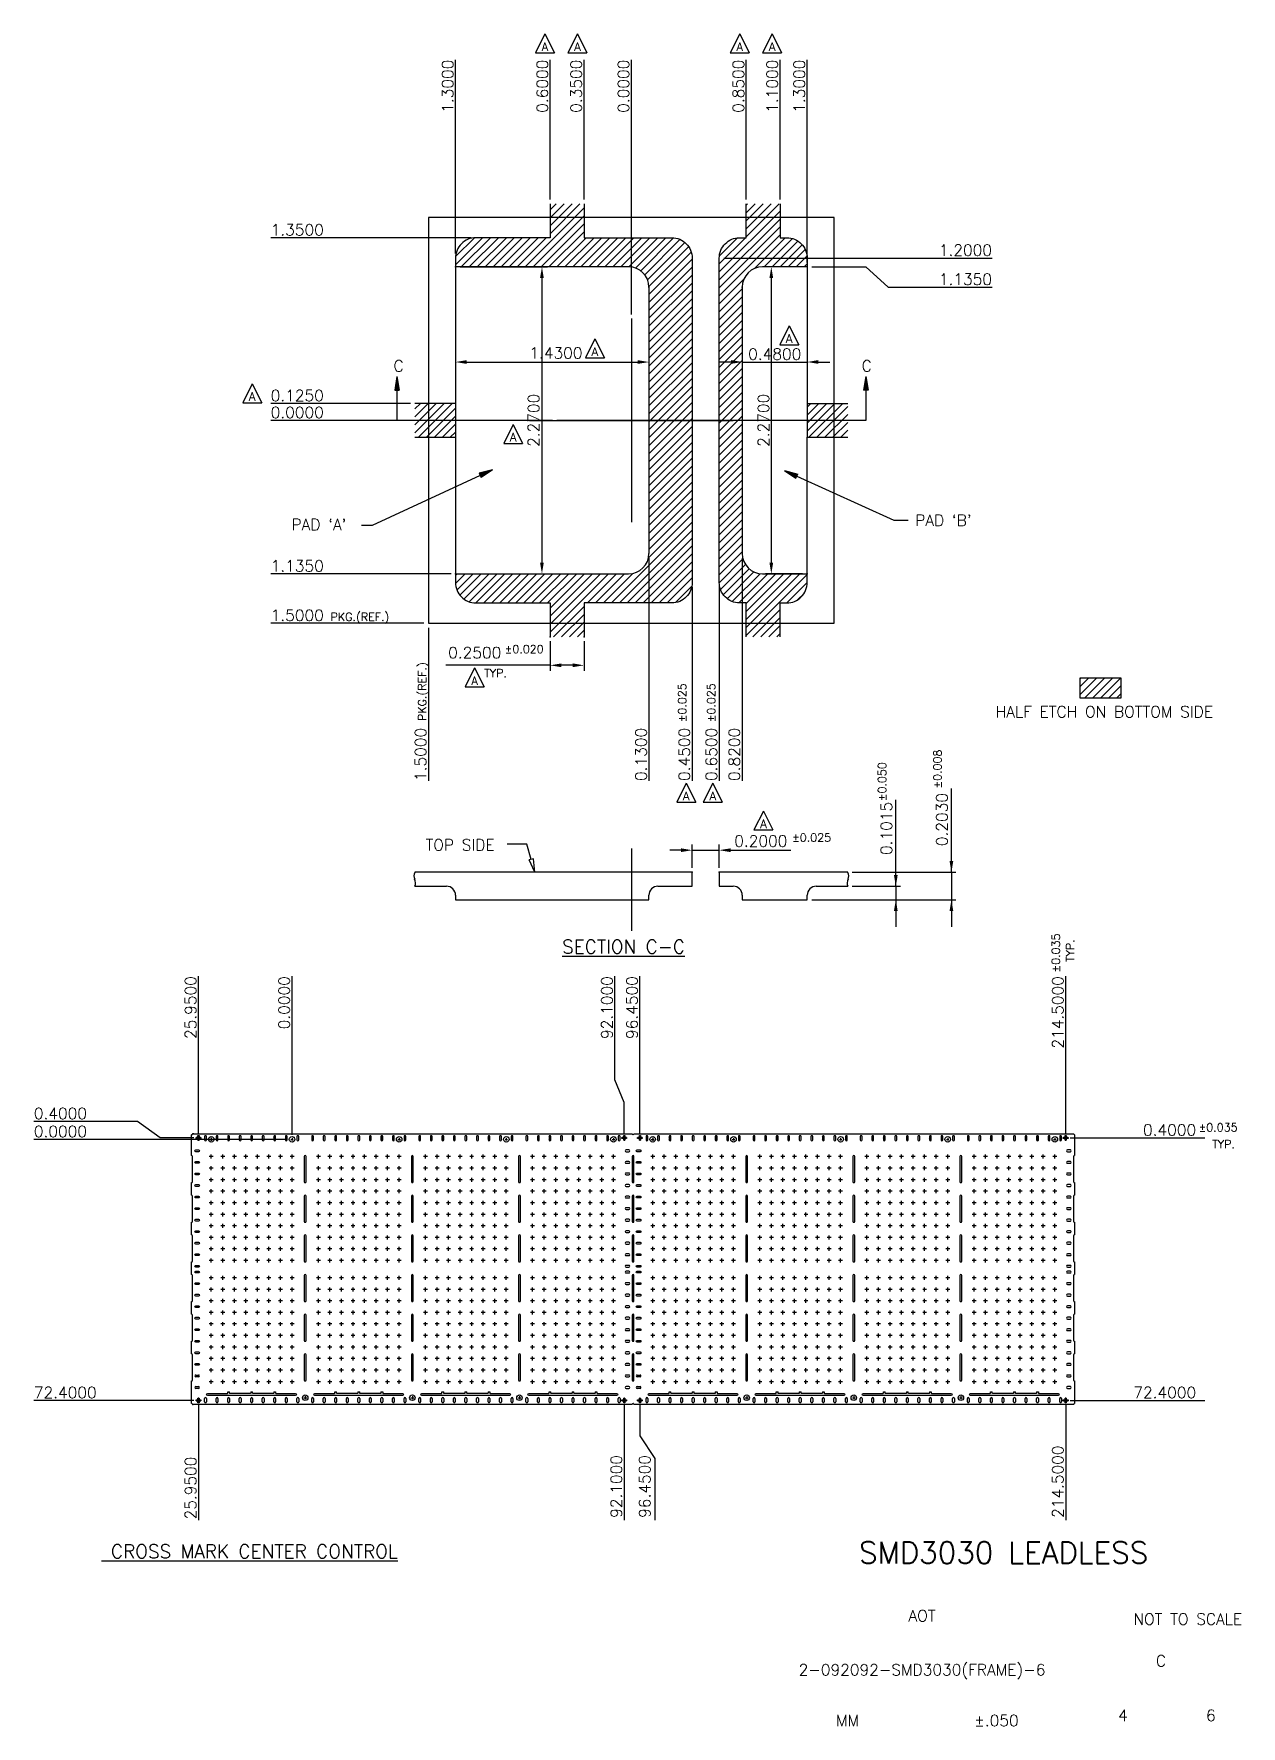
# Model space of a CAD drawing. Extents: x 823 to 1091, y 12 to 388.
import ezdxf
from ezdxf.enums import TextEntityAlignment as Align
from ezdxf.lldxf.tags import DXFTag

# ---------------------------------------------------------------- set-up
doc = ezdxf.new("R2010")
doc.units = 0
doc.header["$LTSCALE"] = 8
doc.header["$MEASUREMENT"] = 0
for name, color, linetype in [('CEN', 3, 'CENTER'), ('COIN-LINE', 4, 'Continuous'), ('DIM', 7, 'Continuous'), ('LF-LINE', 1, 'Continuous'), ('PKG-OUT', 3, 'HIDDEN')]:
    doc.layers.add(name, color=color, linetype=linetype)
doc.styles.add('SIMPLEX', font='SIMPLEX.shx', dxfattribs={"height": 3})
tags = doc.linetypes.add('CENTER', pattern=[2, 1.25, -0.25, 0.25, -0.25]).pattern_tags.tags
tags[10:11] = [DXFTag(74, 4), DXFTag(75, 0), DXFTag(340, '0'), DXFTag(46, 1.0), DXFTag(50, 0.0), DXFTag(44, 0.0), DXFTag(45, 0.0)]
tags[8:9] = [DXFTag(74, 4), DXFTag(75, 0), DXFTag(340, '0'), DXFTag(46, 1.0), DXFTag(50, 0.0), DXFTag(44, 0.0), DXFTag(45, 0.0)]
tags[6:7] = [DXFTag(74, 4), DXFTag(75, 0), DXFTag(340, '0'), DXFTag(46, 1.0), DXFTag(50, 0.0), DXFTag(44, 0.0), DXFTag(45, 0.0)]
tags[4:5] = [DXFTag(74, 4), DXFTag(75, 0), DXFTag(340, '0'), DXFTag(46, 1.0), DXFTag(50, 0.0), DXFTag(44, 0.0), DXFTag(45, 0.0)]
tags = doc.linetypes.add('HIDDEN', pattern=[0.375, 0.25, -0.125]).pattern_tags.tags
tags[6:7] = [DXFTag(74, 4), DXFTag(75, 0), DXFTag(340, '0'), DXFTag(46, 1.0), DXFTag(50, 0.0), DXFTag(44, 0.0), DXFTag(45, 0.0)]
tags[4:5] = [DXFTag(74, 4), DXFTag(75, 0), DXFTag(340, '0'), DXFTag(46, 1.0), DXFTag(50, 0.0), DXFTag(44, 0.0), DXFTag(45, 0.0)]

# ---------------------------------------------------------------- blocks, each defined once
blk = doc.blocks.new('SH4')
at = {"layer": 'CEN'}
h = blk.add_hatch(dxfattribs=at)
h.set_pattern_fill('ANSI31', color=256, scale=0.347826, style=0)
h.set_pattern_definition([(45, (817.660093, 19.64322), (-0.030743773, 0.030743773), [])])
h.paths.add_polyline_path([(853.98, -249.13), (854.38, -249.13), (854.38, -249.53), (854.62, -249.53), (854.62, -249.13), (855.02, -249.13), (855.02, -248.89), (854.62, -248.89), (854.62, -248.49), (854.38, -248.49), (854.38, -248.89), (853.98, -248.89)])
h.paths.add_polyline_path([(854.58, -249.09), (854.58, -249.49), (854.42, -249.49), (854.42, -249.09), (854.02, -249.09), (854.02, -248.93), (854.42, -248.93), (854.42, -248.53), (854.58, -248.53), (854.58, -248.93), (854.98, -248.93), (854.98, -249.09)], flags=16)
h = blk.add_hatch(dxfattribs=at)
h.set_pattern_fill('ANSI31', color=256, scale=0.8, style=0)
h.set_pattern_definition([(45, (843.10306, 28.53486), (-0.070710678, 0.070710678), [])])
h.paths.add_polyline_path([(861.38, -248.73, 1), (860.98, -248.73), (860.98, -249.45, 1), (861.38, -249.45)])
h.paths.add_polyline_path([(871.62, -248.73, 1), (871.22, -248.73), (871.22, -249.45, 1), (871.62, -249.45)])
h = blk.add_hatch(dxfattribs=at)
h.set_pattern_fill('ANSI31', color=256, scale=0.347826, style=0)
h.set_pattern_definition([(45, (912.100093, 19.64322), (-0.030743773, 0.030743773), [])])
h.paths.add_polyline_path([(948.42, -249.13), (948.82, -249.13), (948.82, -249.53), (949.06, -249.53), (949.06, -249.13), (949.46, -249.13), (949.46, -248.89), (949.06, -248.89), (949.06, -248.49), (948.82, -248.49), (948.82, -248.89), (948.42, -248.89)])
h.paths.add_polyline_path([(949.02, -249.09), (949.02, -249.49), (948.86, -249.49), (948.86, -249.09), (948.46, -249.09), (948.46, -248.93), (948.86, -248.93), (948.86, -248.53), (949.02, -248.53), (949.02, -248.93), (949.42, -248.93), (949.42, -249.09)], flags=16)
h = blk.add_hatch(dxfattribs=at)
h.set_pattern_fill('ANSI31', color=256, scale=0.347826, style=0)
h.set_pattern_definition([(45, (915.580093, 19.64322), (-0.030743773, 0.030743773), [])])
h.paths.add_polyline_path([(951.9, -249.13), (952.3, -249.13), (952.3, -249.53), (952.54, -249.53), (952.54, -249.13), (952.94, -249.13), (952.94, -248.89), (952.54, -248.89), (952.54, -248.49), (952.3, -248.49), (952.3, -248.89), (951.9, -248.89)])
h.paths.add_polyline_path([(952.5, -249.09), (952.5, -249.49), (952.34, -249.49), (952.34, -249.09), (951.94, -249.09), (951.94, -248.93), (952.34, -248.93), (952.34, -248.53), (952.5, -248.53), (952.5, -248.93), (952.9, -248.93), (952.9, -249.09)], flags=16)
h = blk.add_hatch(dxfattribs=at)
h.set_pattern_fill('ANSI31', color=256, scale=0.347826, style=0)
h.set_pattern_definition([(45, (1010.020093, 19.64322), (-0.030743773, 0.030743773), [])])
h.paths.add_polyline_path([(1046.34, -249.13), (1046.74, -249.13), (1046.74, -249.53), (1046.98, -249.53), (1046.98, -249.13), (1047.38, -249.13), (1047.38, -248.89), (1046.98, -248.89), (1046.98, -248.49), (1046.74, -248.49), (1046.74, -248.89), (1046.34, -248.89)])
h.paths.add_polyline_path([(1046.94, -249.09), (1046.94, -249.49), (1046.78, -249.49), (1046.78, -249.09), (1046.38, -249.09), (1046.38, -248.93), (1046.78, -248.93), (1046.78, -248.53), (1046.94, -248.53), (1046.94, -248.93), (1047.34, -248.93), (1047.34, -249.09)], flags=16)
h = blk.add_hatch(dxfattribs=at)
h.set_pattern_fill('ANSI31', color=256, scale=0.347826, style=0)
h.set_pattern_definition([(45, (817.660093, -38.59678), (-0.030743773, 0.030743773), [])])
h.paths.add_polyline_path([(853.98, -307.37), (854.38, -307.37), (854.38, -307.77), (854.62, -307.77), (854.62, -307.37), (855.02, -307.37), (855.02, -307.13), (854.62, -307.13), (854.62, -306.73), (854.38, -306.73), (854.38, -307.13), (853.98, -307.13)])
h.paths.add_polyline_path([(854.58, -307.33), (854.58, -307.73), (854.42, -307.73), (854.42, -307.33), (854.02, -307.33), (854.02, -307.17), (854.42, -307.17), (854.42, -306.77), (854.58, -306.77), (854.58, -307.17), (854.98, -307.17), (854.98, -307.33)], flags=16)
h = blk.add_hatch(dxfattribs=at)
h.set_pattern_fill('ANSI31', color=256, scale=0.347826, style=0)
h.set_pattern_definition([(45, (912.100093, -38.59678), (-0.030743773, 0.030743773), [])])
h.paths.add_polyline_path([(948.42, -307.37), (948.82, -307.37), (948.82, -307.77), (949.06, -307.77), (949.06, -307.37), (949.46, -307.37), (949.46, -307.13), (949.06, -307.13), (949.06, -306.73), (948.82, -306.73), (948.82, -307.13), (948.42, -307.13)])
h.paths.add_polyline_path([(949.02, -307.33), (949.02, -307.73), (948.86, -307.73), (948.86, -307.33), (948.46, -307.33), (948.46, -307.17), (948.86, -307.17), (948.86, -306.77), (949.02, -306.77), (949.02, -307.17), (949.42, -307.17), (949.42, -307.33)], flags=16)
h = blk.add_hatch(dxfattribs=at)
h.set_pattern_fill('ANSI31', color=256, scale=0.347826, style=0)
h.set_pattern_definition([(45, (915.580093, -38.59678), (-0.030743773, 0.030743773), [])])
h.paths.add_polyline_path([(951.9, -307.37), (952.3, -307.37), (952.3, -307.77), (952.54, -307.77), (952.54, -307.37), (952.94, -307.37), (952.94, -307.13), (952.54, -307.13), (952.54, -306.73), (952.3, -306.73), (952.3, -307.13), (951.9, -307.13)])
h.paths.add_polyline_path([(952.5, -307.33), (952.5, -307.73), (952.34, -307.73), (952.34, -307.33), (951.94, -307.33), (951.94, -307.17), (952.34, -307.17), (952.34, -306.77), (952.5, -306.77), (952.5, -307.17), (952.9, -307.17), (952.9, -307.33)], flags=16)
h = blk.add_hatch(dxfattribs=at)
h.set_pattern_fill('ANSI31', color=256, scale=0.347826, style=0)
h.set_pattern_definition([(45, (1010.020093, -38.59678), (-0.030743773, 0.030743773), [])])
h.paths.add_polyline_path([(1046.34, -307.37), (1046.74, -307.37), (1046.74, -307.77), (1046.98, -307.77), (1046.98, -307.37), (1047.38, -307.37), (1047.38, -307.13), (1046.98, -307.13), (1046.98, -306.73), (1046.74, -306.73), (1046.74, -307.13), (1046.34, -307.13)])
h.paths.add_polyline_path([(1046.94, -307.33), (1046.94, -307.73), (1046.78, -307.73), (1046.78, -307.33), (1046.38, -307.33), (1046.38, -307.17), (1046.78, -307.17), (1046.78, -306.77), (1046.94, -306.77), (1046.94, -307.17), (1047.34, -307.17), (1047.34, -307.33)], flags=16)
at = {"layer": 'DIM'}
for points in [[(898.52, -83.14), (899.02, -83.14), (898.52, -80.14), (898.02, -83.14)], [(1002.52, -83.14), (1003.02, -83.14), (1002.52, -80.14), (1002.02, -83.14)]]:
    blk.add_hatch(color=256, dxfattribs=at).paths.add_polyline_path(points)
for points in [[(919.7, -100.79), (916.77, -101.59), (916.98, -102.05), (917.19, -102.5)], [(984.51, -100.96), (987.03, -102.66), (987.24, -102.21), (987.45, -101.75)]]:
    blk.add_hatch(color=256, dxfattribs=at).paths.add_polyline_path(points, flags=0)
at = {"layer": 'PKG-OUT'}
h = blk.add_hatch(dxfattribs=at)
h.set_pattern_fill('ANSI31', color=256, scale=10, style=0)
h.paths.add_polyline_path([(995.52, -93.59), (998.52, -93.59), (998.52, -86.09), (995.52, -86.09)])
h.paths.add_polyline_path([(995.52, -86.09), (989.52, -86.09), (989.52, -93.59), (995.52, -93.59)])
h.paths.add_polyline_path([(976.02, -137.84), (983.52, -137.84), (983.52, -134.84), (976.02, -134.84)])
h.paths.add_polyline_path([(902.52, -86.09), (902.52, -93.59), (905.52, -93.59), (905.52, -86.09)])
h.paths.add_polyline_path([(940.02, -41.84), (932.52, -41.84), (932.52, -44.84), (940.02, -44.84)])
h.paths.add_polyline_path([(983.52, -44.84), (983.52, -41.84), (976.02, -41.84), (976.02, -44.84)])
h.paths.add_polyline_path([(976.02, -44.84), (976.02, -49.34), (974.52, -49.34, 0.414214), (970.02, -53.84), (970.02, -125.84, 0.414214), (974.52, -130.34), (976.02, -130.34), (976.02, -134.84), (983.52, -134.84), (983.52, -130.34), (985.02, -130.34, 0.414214), (989.52, -125.84), (989.52, -123.89), (988.52, -123.89), (980.31, -123.89), (979.62, -123.89, -0.414214), (975.12, -119.39), (975.12, -60.29, -0.414214), (979.62, -55.79), (989.52, -55.79), (989.52, -53.84, 0.414214), (985.02, -49.34), (983.52, -49.34), (983.52, -44.84)])
h.paths.add_polyline_path([(932.52, -137.84), (940.02, -137.84), (940.02, -134.84), (932.52, -134.84)])
h.paths.add_polyline_path([(905.52, -93.59), (911.52, -93.59), (911.52, -86.09), (905.52, -86.09)])
h.paths.add_polyline_path([(932.52, -44.84), (932.52, -49.34), (916.02, -49.34, 0.414214), (911.52, -53.84), (911.52, -55.79), (949.92, -55.79, -0.414214), (954.42, -60.29), (954.42, -119.39, -0.414214), (949.92, -123.89), (911.52, -123.89), (911.52, -125.84, 0.414214), (916.02, -130.34), (932.52, -130.34), (932.52, -134.84), (940.02, -134.84), (940.02, -130.34), (959.52, -130.34, 0.414214), (964.02, -125.84), (964.02, -53.84, 0.414214), (959.52, -49.34), (940.02, -49.34), (940.02, -44.84)])
h = blk.add_hatch(dxfattribs=at)
h.set_pattern_fill('ANSI31', color=256, scale=10, style=0)
h.set_pattern_definition([(45, (132.0455, 134.9797), (-0.8838835, 0.8838835), [])])
h.paths.add_polyline_path([(1059.09, -146.98), (1050.09, -146.98), (1050.09, -151.48), (1059.09, -151.48)])
h = blk.add_hatch(dxfattribs=at)
h.set_pattern_fill('ANSI31', color=256, style=0)
h.paths.add_polyline_path([(885.14, -248.73, 1), (884.74, -248.73), (884.74, -249.45, 1), (885.14, -249.45)])
h.paths.add_polyline_path([(895.38, -248.73, 1), (894.98, -248.73), (894.98, -249.45, 1), (895.38, -249.45)])
h = blk.add_hatch(dxfattribs=at)
h.set_pattern_fill('ANSI31', color=256, style=0)
h.paths.add_polyline_path([(908.9, -248.73, 1), (908.5, -248.73), (908.5, -249.45, 1), (908.9, -249.45)])
h.paths.add_polyline_path([(919.14, -248.73, 1), (918.74, -248.73), (918.74, -249.45, 1), (919.14, -249.45)])
h = blk.add_hatch(dxfattribs=at)
h.set_pattern_fill('ANSI31', color=256, style=0)
h.paths.add_polyline_path([(932.66, -248.73, 1), (932.26, -248.73), (932.26, -249.45, 1), (932.66, -249.45)])
h.paths.add_polyline_path([(942.9, -248.73, 1), (942.5, -248.73), (942.5, -249.45, 1), (942.9, -249.45)])
h = blk.add_hatch(dxfattribs=at)
h.set_pattern_fill('ANSI31', color=256, style=0)
h.paths.add_polyline_path([(959.3, -248.73, 1), (958.9, -248.73), (958.9, -249.45, 1), (959.3, -249.45)])
h.paths.add_polyline_path([(969.54, -248.73, 1), (969.14, -248.73), (969.14, -249.45, 1), (969.54, -249.45)])
h = blk.add_hatch(dxfattribs=at)
h.set_pattern_fill('ANSI31', color=256, style=0)
h.paths.add_polyline_path([(983.06, -248.73, 1), (982.66, -248.73), (982.66, -249.45, 1), (983.06, -249.45)])
h.paths.add_polyline_path([(993.3, -248.73, 1), (992.9, -248.73), (992.9, -249.45, 1), (993.3, -249.45)])
h = blk.add_hatch(dxfattribs=at)
h.set_pattern_fill('ANSI31', color=256, style=0)
h.paths.add_polyline_path([(1006.82, -248.73, 1), (1006.42, -248.73), (1006.42, -249.45, 1), (1006.82, -249.45)])
h.paths.add_polyline_path([(1017.06, -248.73, 1), (1016.66, -248.73), (1016.66, -249.45, 1), (1017.06, -249.45)])
h = blk.add_hatch(dxfattribs=at)
h.set_pattern_fill('ANSI31', color=256, style=0)
h.paths.add_polyline_path([(1030.58, -248.73, 1), (1030.18, -248.73), (1030.18, -249.45, 1), (1030.58, -249.45)])
h.paths.add_polyline_path([(1040.82, -248.73, 1), (1040.42, -248.73), (1040.42, -249.45, 1), (1040.82, -249.45)])
at = {"lineweight": -2}
for p, q in [((932.52, -138.84), (932.52, -145.43)), ((940.02, -138.84), (940.02, -145.43)), ((932.52, -144.18), (909.35, -144.18)), ((937.52, -144.18), (935.02, -144.18)), ((964.02, -189.1), (964.02, -183.94)), ((970.02, -189.1), (970.02, -183.94)), ((961.52, -185.19), (959.02, -185.19)), ((972.52, -185.19), (985.88, -185.19))]:
    blk.add_line(p, q, dxfattribs=at)
blk.add_line((964.02, -185.19), (970.02, -185.19))
for p in [(932.52, -137.84), (940.02, -137.84), (964.02, -190.1), (970.02, -190.1)]:
    blk.add_point(p)
for points in [[(932.52, -144.18), (935.02, -143.76), (935.02, -144.59)], [(940.02, -144.18), (937.52, -143.76), (937.52, -144.59)], [(964.02, -185.19), (961.52, -185.61), (961.52, -184.78)], [(970.02, -185.19), (972.52, -185.61), (972.52, -184.78)]]:
    blk.add_solid(points)
at = {"layer": 'CEN'}
for p, q in [((927.95, -89.84), (973.1, -89.84)), ((950.52, -184.78), (950.52, -203.09)), ((854.79, -249.01), (854.22, -249.01)), ((854.79, -249.01), (854.22, -249.01)), ((854.5, -249.25), (854.5, -248.77)), ((854.5, -249.25), (854.5, -248.77)), ((857.02, -249.33), (857.67, -249.33)), ((857.34, -249), (857.34, -249.65)), ((874.99, -249.33), (875.54, -249.33)), ((875.26, -249.05), (875.26, -249.6)), ((898.75, -249.33), (899.3, -249.33)), ((899.02, -249.05), (899.02, -249.6)), ((922.51, -249.33), (923.06, -249.33)), ((922.78, -249.05), (922.78, -249.6)), ((946.27, -249.33), (946.82, -249.33)), ((946.54, -249.05), (946.54, -249.6)), ((949.23, -249.01), (948.66, -249.01)), ((948.94, -249.25), (948.94, -248.77)), ((952.71, -249.01), (952.14, -249.01)), ((952.71, -249.01), (952.14, -249.01)), ((952.42, -249.25), (952.42, -248.77)), ((952.42, -249.25), (952.42, -248.77)), ((954.94, -249.33), (955.59, -249.33)), ((955.26, -249), (955.26, -249.65)), ((972.91, -249.33), (973.46, -249.33)), ((973.18, -249.05), (973.18, -249.6)), ((996.67, -249.33), (997.22, -249.33)), ((996.94, -249.05), (996.94, -249.6)), ((1020.43, -249.33), (1020.98, -249.33)), ((1020.7, -249.05), (1020.7, -249.6)), ((1044.19, -249.33), (1044.74, -249.33)), ((1044.46, -249.05), (1044.46, -249.6)), ((1047.15, -249.01), (1046.58, -249.01)), ((1046.86, -249.25), (1046.86, -248.77)), ((854.79, -307.25), (854.22, -307.25)), ((854.79, -307.25), (854.22, -307.25)), ((854.5, -307.01), (854.5, -307.49)), ((854.5, -307.01), (854.5, -307.49)), ((877.86, -306.65), (878.51, -306.65)), ((878.18, -306.32), (878.18, -306.97)), ((901.62, -306.65), (902.27, -306.65)), ((901.94, -306.32), (901.94, -306.97)), ((925.38, -306.65), (926.03, -306.65)), ((925.7, -306.32), (925.7, -306.97)), ((949.23, -307.25), (948.66, -307.25)), ((948.94, -307.01), (948.94, -307.49)), ((952.71, -307.25), (952.14, -307.25)), ((952.71, -307.25), (952.14, -307.25)), ((952.42, -307.01), (952.42, -307.49)), ((952.42, -307.01), (952.42, -307.49)), ((975.78, -306.65), (976.43, -306.65)), ((976.1, -306.32), (976.1, -306.97)), ((999.54, -306.65), (1000.19, -306.65)), ((999.86, -306.32), (999.86, -306.97)), ((1023.3, -306.65), (1023.95, -306.65)), ((1023.62, -306.32), (1023.62, -306.97)), ((1047.15, -307.25), (1046.58, -307.25)), ((1046.86, -307.01), (1046.86, -307.49))]:
    blk.add_line(p, q, dxfattribs=at)
at = {"layer": 'CEN', "ltscale": 0.01}
for p, q in [((1002.52, -89.84), (934, -89.84)), ((857.78, -253.17), (856.9, -253.17)), ((857.34, -253.61), (857.34, -252.73)), ((860.34, -253.17), (859.46, -253.17)), ((859.9, -253.61), (859.9, -252.73)), ((862.9, -253.17), (862.02, -253.17)), ((862.46, -253.61), (862.46, -252.73)), ((865.46, -253.17), (864.58, -253.17)), ((865.02, -253.61), (865.02, -252.73)), ((868.02, -253.17), (867.14, -253.17)), ((867.58, -253.61), (867.58, -252.73)), ((870.58, -253.17), (869.7, -253.17)), ((870.14, -253.61), (870.14, -252.73)), ((873.14, -253.17), (872.26, -253.17)), ((872.7, -253.61), (872.7, -252.73)), ((875.7, -253.17), (874.82, -253.17)), ((875.26, -253.61), (875.26, -252.73)), ((881.54, -253.17), (880.66, -253.17)), ((881.1, -253.61), (881.1, -252.73)), ((884.1, -253.17), (883.22, -253.17)), ((883.66, -253.61), (883.66, -252.73)), ((886.66, -253.17), (885.78, -253.17)), ((886.22, -253.61), (886.22, -252.73)), ((889.22, -253.17), (888.34, -253.17)), ((888.78, -253.61), (888.78, -252.73)), ((891.78, -253.17), (890.9, -253.17)), ((891.34, -253.61), (891.34, -252.73)), ((894.34, -253.17), (893.46, -253.17)), ((893.9, -253.61), (893.9, -252.73)), ((896.9, -253.17), (896.02, -253.17)), ((896.46, -253.61), (896.46, -252.73)), ((899.46, -253.17), (898.58, -253.17)), ((899.02, -253.61), (899.02, -252.73)), ((905.3, -253.17), (904.42, -253.17)), ((904.86, -253.61), (904.86, -252.73)), ((907.86, -253.17), (906.98, -253.17)), ((907.42, -253.61), (907.42, -252.73)), ((910.42, -253.17), (909.54, -253.17)), ((909.98, -253.61), (909.98, -252.73)), ((912.98, -253.17), (912.1, -253.17)), ((912.54, -253.61), (912.54, -252.73)), ((915.54, -253.17), (914.66, -253.17)), ((915.1, -253.61), (915.1, -252.73)), ((918.1, -253.17), (917.22, -253.17)), ((917.66, -253.61), (917.66, -252.73)), ((920.66, -253.17), (919.78, -253.17)), ((920.22, -253.61), (920.22, -252.73)), ((923.22, -253.17), (922.34, -253.17)), ((922.78, -253.61), (922.78, -252.73)), ((929.06, -253.17), (928.18, -253.17)), ((928.62, -253.61), (928.62, -252.73)), ((931.62, -253.17), (930.74, -253.17)), ((931.18, -253.61), (931.18, -252.73)), ((934.18, -253.17), (933.3, -253.17)), ((933.74, -253.61), (933.74, -252.73)), ((936.74, -253.17), (935.86, -253.17)), ((936.3, -253.61), (936.3, -252.73)), ((939.3, -253.17), (938.42, -253.17)), ((938.86, -253.61), (938.86, -252.73)), ((941.86, -253.17), (940.98, -253.17)), ((941.42, -253.61), (941.42, -252.73)), ((944.42, -253.17), (943.54, -253.17)), ((943.98, -253.61), (943.98, -252.73)), ((946.98, -253.17), (946.1, -253.17)), ((946.54, -253.61), (946.54, -252.73)), ((955.7, -253.17), (954.82, -253.17)), ((955.26, -253.61), (955.26, -252.73)), ((958.26, -253.17), (957.38, -253.17)), ((957.82, -253.61), (957.82, -252.73)), ((960.82, -253.17), (959.94, -253.17)), ((960.38, -253.61), (960.38, -252.73)), ((963.38, -253.17), (962.5, -253.17)), ((962.94, -253.61), (962.94, -252.73)), ((965.94, -253.17), (965.06, -253.17)), ((965.5, -253.61), (965.5, -252.73)), ((968.5, -253.17), (967.62, -253.17)), ((968.06, -253.61), (968.06, -252.73)), ((971.06, -253.17), (970.18, -253.17)), ((970.62, -253.61), (970.62, -252.73)), ((973.62, -253.17), (972.74, -253.17)), ((973.18, -253.61), (973.18, -252.73)), ((979.46, -253.17), (978.58, -253.17)), ((979.02, -253.61), (979.02, -252.73)), ((982.02, -253.17), (981.14, -253.17)), ((981.58, -253.61), (981.58, -252.73)), ((984.58, -253.17), (983.7, -253.17)), ((984.14, -253.61), (984.14, -252.73)), ((987.14, -253.17), (986.26, -253.17)), ((986.7, -253.61), (986.7, -252.73)), ((989.7, -253.17), (988.82, -253.17)), ((989.26, -253.61), (989.26, -252.73)), ((992.26, -253.17), (991.38, -253.17)), ((991.82, -253.61), (991.82, -252.73)), ((994.82, -253.17), (993.94, -253.17)), ((994.38, -253.61), (994.38, -252.73)), ((997.38, -253.17), (996.5, -253.17)), ((996.94, -253.61), (996.94, -252.73)), ((1003.22, -253.17), (1002.34, -253.17)), ((1002.78, -253.61), (1002.78, -252.73)), ((1005.78, -253.17), (1004.9, -253.17)), ((1005.34, -253.61), (1005.34, -252.73)), ((1008.34, -253.17), (1007.46, -253.17)), ((1007.9, -253.61), (1007.9, -252.73)), ((1010.9, -253.17), (1010.02, -253.17)), ((1010.46, -253.61), (1010.46, -252.73)), ((1013.46, -253.17), (1012.58, -253.17)), ((1013.02, -253.61), (1013.02, -252.73)), ((1016.02, -253.17), (1015.14, -253.17)), ((1015.58, -253.61), (1015.58, -252.73)), ((1018.58, -253.17), (1017.7, -253.17)), ((1018.14, -253.61), (1018.14, -252.73)), ((1021.14, -253.17), (1020.26, -253.17)), ((1020.7, -253.61), (1020.7, -252.73)), ((1026.98, -253.17), (1026.1, -253.17)), ((1026.54, -253.61), (1026.54, -252.73)), ((1029.54, -253.17), (1028.66, -253.17)), ((1029.1, -253.61), (1029.1, -252.73)), ((1032.1, -253.17), (1031.22, -253.17)), ((1031.66, -253.61), (1031.66, -252.73)), ((1034.66, -253.17), (1033.78, -253.17)), ((1034.22, -253.61), (1034.22, -252.73)), ((1037.22, -253.17), (1036.34, -253.17)), ((1036.78, -253.61), (1036.78, -252.73)), ((1039.78, -253.17), (1038.9, -253.17)), ((1039.34, -253.61), (1039.34, -252.73)), ((1042.34, -253.17), (1041.46, -253.17)), ((1041.9, -253.61), (1041.9, -252.73)), ((1044.9, -253.17), (1044.02, -253.17)), ((1044.46, -253.61), (1044.46, -252.73)), ((857.78, -255.73), (856.9, -255.73)), ((857.78, -258.29), (856.9, -258.29)), ((857.34, -256.17), (857.34, -255.29)), ((857.34, -258.73), (857.34, -257.85)), ((860.34, -255.73), (859.46, -255.73)), ((860.34, -258.29), (859.46, -258.29)), ((859.9, -256.17), (859.9, -255.29)), ((859.9, -258.73), (859.9, -257.85)), ((862.9, -255.73), (862.02, -255.73)), ((862.9, -258.29), (862.02, -258.29)), ((862.46, -256.17), (862.46, -255.29)), ((862.46, -258.73), (862.46, -257.85)), ((865.46, -255.73), (864.58, -255.73)), ((865.46, -258.29), (864.58, -258.29)), ((865.02, -256.17), (865.02, -255.29)), ((865.02, -258.73), (865.02, -257.85)), ((868.02, -255.73), (867.14, -255.73)), ((868.02, -258.29), (867.14, -258.29)), ((867.58, -256.17), (867.58, -255.29)), ((867.58, -258.73), (867.58, -257.85)), ((870.58, -255.73), (869.7, -255.73)), ((870.58, -258.29), (869.7, -258.29)), ((870.14, -256.17), (870.14, -255.29)), ((870.14, -258.73), (870.14, -257.85)), ((873.14, -255.73), (872.26, -255.73)), ((873.14, -258.29), (872.26, -258.29)), ((872.7, -256.17), (872.7, -255.29)), ((872.7, -258.73), (872.7, -257.85)), ((875.7, -255.73), (874.82, -255.73)), ((875.7, -258.29), (874.82, -258.29)), ((875.26, -256.17), (875.26, -255.29)), ((875.26, -258.73), (875.26, -257.85)), ((881.54, -255.73), (880.66, -255.73)), ((881.54, -258.29), (880.66, -258.29)), ((881.1, -256.17), (881.1, -255.29)), ((881.1, -258.73), (881.1, -257.85)), ((884.1, -255.73), (883.22, -255.73)), ((884.1, -258.29), (883.22, -258.29)), ((883.66, -256.17), (883.66, -255.29)), ((883.66, -258.73), (883.66, -257.85)), ((886.66, -255.73), (885.78, -255.73)), ((886.66, -258.29), (885.78, -258.29)), ((886.22, -256.17), (886.22, -255.29)), ((886.22, -258.73), (886.22, -257.85)), ((889.22, -255.73), (888.34, -255.73)), ((889.22, -258.29), (888.34, -258.29)), ((888.78, -256.17), (888.78, -255.29)), ((888.78, -258.73), (888.78, -257.85)), ((891.78, -255.73), (890.9, -255.73)), ((891.78, -258.29), (890.9, -258.29)), ((891.34, -256.17), (891.34, -255.29)), ((891.34, -258.73), (891.34, -257.85)), ((894.34, -255.73), (893.46, -255.73)), ((894.34, -258.29), (893.46, -258.29)), ((893.9, -256.17), (893.9, -255.29)), ((893.9, -258.73), (893.9, -257.85)), ((896.9, -255.73), (896.02, -255.73)), ((896.9, -258.29), (896.02, -258.29)), ((896.46, -256.17), (896.46, -255.29)), ((896.46, -258.73), (896.46, -257.85)), ((899.46, -255.73), (898.58, -255.73)), ((899.46, -258.29), (898.58, -258.29)), ((899.02, -256.17), (899.02, -255.29)), ((899.02, -258.73), (899.02, -257.85)), ((905.3, -255.73), (904.42, -255.73)), ((905.3, -258.29), (904.42, -258.29)), ((904.86, -256.17), (904.86, -255.29)), ((904.86, -258.73), (904.86, -257.85)), ((907.86, -255.73), (906.98, -255.73)), ((907.86, -258.29), (906.98, -258.29)), ((907.42, -256.17), (907.42, -255.29)), ((907.42, -258.73), (907.42, -257.85)), ((910.42, -255.73), (909.54, -255.73)), ((910.42, -258.29), (909.54, -258.29)), ((909.98, -256.17), (909.98, -255.29)), ((909.98, -258.73), (909.98, -257.85)), ((912.98, -255.73), (912.1, -255.73)), ((912.98, -258.29), (912.1, -258.29)), ((912.54, -256.17), (912.54, -255.29)), ((912.54, -258.73), (912.54, -257.85)), ((915.54, -255.73), (914.66, -255.73)), ((915.54, -258.29), (914.66, -258.29)), ((915.1, -256.17), (915.1, -255.29)), ((915.1, -258.73), (915.1, -257.85)), ((918.1, -255.73), (917.22, -255.73)), ((918.1, -258.29), (917.22, -258.29)), ((917.66, -256.17), (917.66, -255.29)), ((917.66, -258.73), (917.66, -257.85)), ((920.66, -255.73), (919.78, -255.73)), ((920.66, -258.29), (919.78, -258.29)), ((920.22, -256.17), (920.22, -255.29)), ((920.22, -258.73), (920.22, -257.85)), ((923.22, -255.73), (922.34, -255.73)), ((923.22, -258.29), (922.34, -258.29)), ((922.78, -256.17), (922.78, -255.29)), ((922.78, -258.73), (922.78, -257.85)), ((929.06, -255.73), (928.18, -255.73)), ((929.06, -258.29), (928.18, -258.29)), ((928.62, -256.17), (928.62, -255.29)), ((928.62, -258.73), (928.62, -257.85)), ((931.62, -255.73), (930.74, -255.73)), ((931.62, -258.29), (930.74, -258.29)), ((931.18, -256.17), (931.18, -255.29)), ((931.18, -258.73), (931.18, -257.85)), ((934.18, -255.73), (933.3, -255.73)), ((934.18, -258.29), (933.3, -258.29)), ((933.74, -256.17), (933.74, -255.29)), ((933.74, -258.73), (933.74, -257.85)), ((936.74, -255.73), (935.86, -255.73)), ((936.74, -258.29), (935.86, -258.29)), ((936.3, -256.17), (936.3, -255.29)), ((936.3, -258.73), (936.3, -257.85)), ((939.3, -255.73), (938.42, -255.73)), ((939.3, -258.29), (938.42, -258.29)), ((938.86, -256.17), (938.86, -255.29)), ((938.86, -258.73), (938.86, -257.85)), ((941.86, -255.73), (940.98, -255.73)), ((941.86, -258.29), (940.98, -258.29)), ((941.42, -256.17), (941.42, -255.29)), ((941.42, -258.73), (941.42, -257.85)), ((944.42, -255.73), (943.54, -255.73)), ((944.42, -258.29), (943.54, -258.29)), ((943.98, -256.17), (943.98, -255.29)), ((943.98, -258.73), (943.98, -257.85)), ((946.98, -255.73), (946.1, -255.73)), ((946.98, -258.29), (946.1, -258.29)), ((946.54, -256.17), (946.54, -255.29)), ((946.54, -258.73), (946.54, -257.85)), ((955.7, -255.73), (954.82, -255.73)), ((955.7, -258.29), (954.82, -258.29)), ((955.26, -256.17), (955.26, -255.29)), ((955.26, -258.73), (955.26, -257.85)), ((958.26, -255.73), (957.38, -255.73)), ((958.26, -258.29), (957.38, -258.29)), ((957.82, -256.17), (957.82, -255.29)), ((957.82, -258.73), (957.82, -257.85)), ((960.82, -255.73), (959.94, -255.73)), ((960.82, -258.29), (959.94, -258.29)), ((960.38, -256.17), (960.38, -255.29)), ((960.38, -258.73), (960.38, -257.85)), ((963.38, -255.73), (962.5, -255.73)), ((963.38, -258.29), (962.5, -258.29)), ((962.94, -256.17), (962.94, -255.29)), ((962.94, -258.73), (962.94, -257.85)), ((965.94, -255.73), (965.06, -255.73)), ((965.94, -258.29), (965.06, -258.29)), ((965.5, -256.17), (965.5, -255.29)), ((965.5, -258.73), (965.5, -257.85)), ((968.5, -255.73), (967.62, -255.73)), ((968.5, -258.29), (967.62, -258.29)), ((968.06, -256.17), (968.06, -255.29)), ((968.06, -258.73), (968.06, -257.85)), ((971.06, -255.73), (970.18, -255.73)), ((971.06, -258.29), (970.18, -258.29)), ((970.62, -256.17), (970.62, -255.29)), ((970.62, -258.73), (970.62, -257.85)), ((973.62, -255.73), (972.74, -255.73)), ((973.62, -258.29), (972.74, -258.29)), ((973.18, -256.17), (973.18, -255.29)), ((973.18, -258.73), (973.18, -257.85)), ((979.46, -255.73), (978.58, -255.73)), ((979.46, -258.29), (978.58, -258.29)), ((979.02, -256.17), (979.02, -255.29)), ((979.02, -258.73), (979.02, -257.85)), ((982.02, -255.73), (981.14, -255.73)), ((982.02, -258.29), (981.14, -258.29)), ((981.58, -256.17), (981.58, -255.29)), ((981.58, -258.73), (981.58, -257.85)), ((984.58, -255.73), (983.7, -255.73)), ((984.58, -258.29), (983.7, -258.29)), ((984.14, -256.17), (984.14, -255.29)), ((984.14, -258.73), (984.14, -257.85)), ((987.14, -255.73), (986.26, -255.73)), ((987.14, -258.29), (986.26, -258.29)), ((986.7, -256.17), (986.7, -255.29)), ((986.7, -258.73), (986.7, -257.85)), ((989.7, -255.73), (988.82, -255.73)), ((989.7, -258.29), (988.82, -258.29)), ((989.26, -256.17), (989.26, -255.29)), ((989.26, -258.73), (989.26, -257.85)), ((992.26, -255.73), (991.38, -255.73)), ((992.26, -258.29), (991.38, -258.29)), ((991.82, -256.17), (991.82, -255.29)), ((991.82, -258.73), (991.82, -257.85)), ((994.82, -255.73), (993.94, -255.73)), ((994.82, -258.29), (993.94, -258.29)), ((994.38, -256.17), (994.38, -255.29)), ((994.38, -258.73), (994.38, -257.85)), ((997.38, -255.73), (996.5, -255.73)), ((997.38, -258.29), (996.5, -258.29)), ((996.94, -256.17), (996.94, -255.29)), ((996.94, -258.73), (996.94, -257.85)), ((1003.22, -255.73), (1002.34, -255.73)), ((1003.22, -258.29), (1002.34, -258.29)), ((1002.78, -256.17), (1002.78, -255.29)), ((1002.78, -258.73), (1002.78, -257.85)), ((1005.78, -255.73), (1004.9, -255.73)), ((1005.78, -258.29), (1004.9, -258.29)), ((1005.34, -256.17), (1005.34, -255.29)), ((1005.34, -258.73), (1005.34, -257.85)), ((1008.34, -255.73), (1007.46, -255.73)), ((1008.34, -258.29), (1007.46, -258.29)), ((1007.9, -256.17), (1007.9, -255.29)), ((1007.9, -258.73), (1007.9, -257.85)), ((1010.9, -255.73), (1010.02, -255.73)), ((1010.9, -258.29), (1010.02, -258.29)), ((1010.46, -256.17), (1010.46, -255.29)), ((1010.46, -258.73), (1010.46, -257.85)), ((1013.46, -255.73), (1012.58, -255.73)), ((1013.46, -258.29), (1012.58, -258.29)), ((1013.02, -256.17), (1013.02, -255.29)), ((1013.02, -258.73), (1013.02, -257.85)), ((1016.02, -255.73), (1015.14, -255.73)), ((1016.02, -258.29), (1015.14, -258.29)), ((1015.58, -256.17), (1015.58, -255.29)), ((1015.58, -258.73), (1015.58, -257.85)), ((1018.58, -255.73), (1017.7, -255.73)), ((1018.58, -258.29), (1017.7, -258.29)), ((1018.14, -256.17), (1018.14, -255.29)), ((1018.14, -258.73), (1018.14, -257.85)), ((1021.14, -255.73), (1020.26, -255.73)), ((1021.14, -258.29), (1020.26, -258.29)), ((1020.7, -256.17), (1020.7, -255.29)), ((1020.7, -258.73), (1020.7, -257.85)), ((1026.98, -255.73), (1026.1, -255.73)), ((1026.98, -258.29), (1026.1, -258.29)), ((1026.54, -256.17), (1026.54, -255.29)), ((1026.54, -258.73), (1026.54, -257.85)), ((1029.54, -255.73), (1028.66, -255.73)), ((1029.54, -258.29), (1028.66, -258.29)), ((1029.1, -256.17), (1029.1, -255.29)), ((1029.1, -258.73), (1029.1, -257.85)), ((1032.1, -255.73), (1031.22, -255.73)), ((1032.1, -258.29), (1031.22, -258.29)), ((1031.66, -256.17), (1031.66, -255.29)), ((1031.66, -258.73), (1031.66, -257.85)), ((1034.66, -255.73), (1033.78, -255.73)), ((1034.66, -258.29), (1033.78, -258.29)), ((1034.22, -256.17), (1034.22, -255.29)), ((1034.22, -258.73), (1034.22, -257.85)), ((1037.22, -255.73), (1036.34, -255.73)), ((1037.22, -258.29), (1036.34, -258.29)), ((1036.78, -256.17), (1036.78, -255.29)), ((1036.78, -258.73), (1036.78, -257.85)), ((1039.78, -255.73), (1038.9, -255.73)), ((1039.78, -258.29), (1038.9, -258.29)), ((1039.34, -256.17), (1039.34, -255.29)), ((1039.34, -258.73), (1039.34, -257.85)), ((1042.34, -255.73), (1041.46, -255.73)), ((1042.34, -258.29), (1041.46, -258.29)), ((1041.9, -256.17), (1041.9, -255.29)), ((1041.9, -258.73), (1041.9, -257.85)), ((1044.9, -255.73), (1044.02, -255.73)), ((1044.9, -258.29), (1044.02, -258.29)), ((1044.46, -256.17), (1044.46, -255.29)), ((1044.46, -258.73), (1044.46, -257.85)), ((857.78, -260.85), (856.9, -260.85)), ((857.34, -261.29), (857.34, -260.41)), ((860.34, -260.85), (859.46, -260.85)), ((859.9, -261.29), (859.9, -260.41)), ((862.9, -260.85), (862.02, -260.85)), ((862.46, -261.29), (862.46, -260.41)), ((865.46, -260.85), (864.58, -260.85)), ((865.02, -261.29), (865.02, -260.41)), ((868.02, -260.85), (867.14, -260.85)), ((867.58, -261.29), (867.58, -260.41)), ((870.58, -260.85), (869.7, -260.85)), ((870.14, -261.29), (870.14, -260.41)), ((873.14, -260.85), (872.26, -260.85)), ((872.7, -261.29), (872.7, -260.41)), ((875.7, -260.85), (874.82, -260.85)), ((875.26, -261.29), (875.26, -260.41)), ((881.54, -260.85), (880.66, -260.85)), ((881.1, -261.29), (881.1, -260.41)), ((884.1, -260.85), (883.22, -260.85)), ((883.66, -261.29), (883.66, -260.41)), ((886.66, -260.85), (885.78, -260.85)), ((886.22, -261.29), (886.22, -260.41)), ((889.22, -260.85), (888.34, -260.85)), ((888.78, -261.29), (888.78, -260.41)), ((891.78, -260.85), (890.9, -260.85)), ((891.34, -261.29), (891.34, -260.41)), ((894.34, -260.85), (893.46, -260.85)), ((893.9, -261.29), (893.9, -260.41)), ((896.9, -260.85), (896.02, -260.85)), ((896.46, -261.29), (896.46, -260.41)), ((899.46, -260.85), (898.58, -260.85)), ((899.02, -261.29), (899.02, -260.41)), ((905.3, -260.85), (904.42, -260.85)), ((904.86, -261.29), (904.86, -260.41)), ((907.86, -260.85), (906.98, -260.85)), ((907.42, -261.29), (907.42, -260.41)), ((910.42, -260.85), (909.54, -260.85)), ((909.98, -261.29), (909.98, -260.41)), ((912.98, -260.85), (912.1, -260.85)), ((912.54, -261.29), (912.54, -260.41)), ((915.54, -260.85), (914.66, -260.85)), ((915.1, -261.29), (915.1, -260.41)), ((918.1, -260.85), (917.22, -260.85)), ((917.66, -261.29), (917.66, -260.41)), ((920.66, -260.85), (919.78, -260.85)), ((920.22, -261.29), (920.22, -260.41)), ((923.22, -260.85), (922.34, -260.85)), ((922.78, -261.29), (922.78, -260.41)), ((929.06, -260.85), (928.18, -260.85)), ((928.62, -261.29), (928.62, -260.41)), ((931.62, -260.85), (930.74, -260.85)), ((931.18, -261.29), (931.18, -260.41)), ((934.18, -260.85), (933.3, -260.85)), ((933.74, -261.29), (933.74, -260.41)), ((936.74, -260.85), (935.86, -260.85)), ((936.3, -261.29), (936.3, -260.41)), ((939.3, -260.85), (938.42, -260.85)), ((938.86, -261.29), (938.86, -260.41)), ((941.86, -260.85), (940.98, -260.85)), ((941.42, -261.29), (941.42, -260.41)), ((944.42, -260.85), (943.54, -260.85)), ((943.98, -261.29), (943.98, -260.41)), ((946.98, -260.85), (946.1, -260.85)), ((946.54, -261.29), (946.54, -260.41)), ((955.7, -260.85), (954.82, -260.85)), ((955.26, -261.29), (955.26, -260.41)), ((958.26, -260.85), (957.38, -260.85)), ((957.82, -261.29), (957.82, -260.41)), ((960.82, -260.85), (959.94, -260.85)), ((960.38, -261.29), (960.38, -260.41)), ((963.38, -260.85), (962.5, -260.85)), ((962.94, -261.29), (962.94, -260.41)), ((965.94, -260.85), (965.06, -260.85)), ((965.5, -261.29), (965.5, -260.41)), ((968.5, -260.85), (967.62, -260.85)), ((968.06, -261.29), (968.06, -260.41)), ((971.06, -260.85), (970.18, -260.85)), ((970.62, -261.29), (970.62, -260.41)), ((973.62, -260.85), (972.74, -260.85)), ((973.18, -261.29), (973.18, -260.41)), ((979.46, -260.85), (978.58, -260.85)), ((979.02, -261.29), (979.02, -260.41)), ((982.02, -260.85), (981.14, -260.85)), ((981.58, -261.29), (981.58, -260.41)), ((984.58, -260.85), (983.7, -260.85)), ((984.14, -261.29), (984.14, -260.41)), ((987.14, -260.85), (986.26, -260.85)), ((986.7, -261.29), (986.7, -260.41)), ((989.7, -260.85), (988.82, -260.85)), ((989.26, -261.29), (989.26, -260.41)), ((992.26, -260.85), (991.38, -260.85)), ((991.82, -261.29), (991.82, -260.41)), ((994.82, -260.85), (993.94, -260.85)), ((994.38, -261.29), (994.38, -260.41)), ((997.38, -260.85), (996.5, -260.85)), ((996.94, -261.29), (996.94, -260.41)), ((1003.22, -260.85), (1002.34, -260.85)), ((1002.78, -261.29), (1002.78, -260.41)), ((1005.78, -260.85), (1004.9, -260.85)), ((1005.34, -261.29), (1005.34, -260.41)), ((1008.34, -260.85), (1007.46, -260.85)), ((1007.9, -261.29), (1007.9, -260.41)), ((1010.9, -260.85), (1010.02, -260.85)), ((1010.46, -261.29), (1010.46, -260.41)), ((1013.46, -260.85), (1012.58, -260.85)), ((1013.02, -261.29), (1013.02, -260.41)), ((1016.02, -260.85), (1015.14, -260.85)), ((1015.58, -261.29), (1015.58, -260.41)), ((1018.58, -260.85), (1017.7, -260.85)), ((1018.14, -261.29), (1018.14, -260.41)), ((1021.14, -260.85), (1020.26, -260.85)), ((1020.7, -261.29), (1020.7, -260.41)), ((1026.98, -260.85), (1026.1, -260.85)), ((1026.54, -261.29), (1026.54, -260.41)), ((1029.54, -260.85), (1028.66, -260.85)), ((1029.1, -261.29), (1029.1, -260.41)), ((1032.1, -260.85), (1031.22, -260.85)), ((1031.66, -261.29), (1031.66, -260.41)), ((1034.66, -260.85), (1033.78, -260.85)), ((1034.22, -261.29), (1034.22, -260.41)), ((1037.22, -260.85), (1036.34, -260.85)), ((1036.78, -261.29), (1036.78, -260.41)), ((1039.78, -260.85), (1038.9, -260.85)), ((1039.34, -261.29), (1039.34, -260.41)), ((1042.34, -260.85), (1041.46, -260.85)), ((1041.9, -261.29), (1041.9, -260.41)), ((1044.9, -260.85), (1044.02, -260.85)), ((1044.46, -261.29), (1044.46, -260.41)), ((857.78, -263.41), (856.9, -263.41)), ((857.78, -265.97), (856.9, -265.97)), ((857.34, -263.85), (857.34, -262.97)), ((857.34, -266.41), (857.34, -265.53)), ((860.34, -263.41), (859.46, -263.41)), ((860.34, -265.97), (859.46, -265.97)), ((859.9, -263.85), (859.9, -262.97)), ((859.9, -266.41), (859.9, -265.53)), ((862.9, -263.41), (862.02, -263.41)), ((862.9, -265.97), (862.02, -265.97)), ((862.46, -263.85), (862.46, -262.97)), ((862.46, -266.41), (862.46, -265.53)), ((865.46, -263.41), (864.58, -263.41)), ((865.46, -265.97), (864.58, -265.97)), ((865.02, -263.85), (865.02, -262.97)), ((865.02, -266.41), (865.02, -265.53)), ((868.02, -263.41), (867.14, -263.41)), ((868.02, -265.97), (867.14, -265.97)), ((867.58, -263.85), (867.58, -262.97)), ((867.58, -266.41), (867.58, -265.53)), ((870.58, -263.41), (869.7, -263.41)), ((870.58, -265.97), (869.7, -265.97)), ((870.14, -263.85), (870.14, -262.97)), ((870.14, -266.41), (870.14, -265.53)), ((873.14, -263.41), (872.26, -263.41)), ((873.14, -265.97), (872.26, -265.97)), ((872.7, -263.85), (872.7, -262.97)), ((872.7, -266.41), (872.7, -265.53)), ((875.7, -263.41), (874.82, -263.41)), ((875.7, -265.97), (874.82, -265.97)), ((875.26, -263.85), (875.26, -262.97)), ((875.26, -266.41), (875.26, -265.53)), ((881.54, -263.41), (880.66, -263.41)), ((881.54, -265.97), (880.66, -265.97)), ((881.1, -263.85), (881.1, -262.97)), ((881.1, -266.41), (881.1, -265.53)), ((884.1, -263.41), (883.22, -263.41)), ((884.1, -265.97), (883.22, -265.97)), ((883.66, -263.85), (883.66, -262.97)), ((883.66, -266.41), (883.66, -265.53)), ((886.66, -263.41), (885.78, -263.41)), ((886.66, -265.97), (885.78, -265.97)), ((886.22, -263.85), (886.22, -262.97)), ((886.22, -266.41), (886.22, -265.53)), ((889.22, -263.41), (888.34, -263.41)), ((889.22, -265.97), (888.34, -265.97)), ((888.78, -263.85), (888.78, -262.97)), ((888.78, -266.41), (888.78, -265.53)), ((891.78, -263.41), (890.9, -263.41)), ((891.78, -265.97), (890.9, -265.97)), ((891.34, -263.85), (891.34, -262.97)), ((891.34, -266.41), (891.34, -265.53)), ((894.34, -263.41), (893.46, -263.41)), ((894.34, -265.97), (893.46, -265.97)), ((893.9, -263.85), (893.9, -262.97)), ((893.9, -266.41), (893.9, -265.53)), ((896.9, -263.41), (896.02, -263.41)), ((896.9, -265.97), (896.02, -265.97)), ((896.46, -263.85), (896.46, -262.97)), ((896.46, -266.41), (896.46, -265.53)), ((899.46, -263.41), (898.58, -263.41)), ((899.46, -265.97), (898.58, -265.97)), ((899.02, -263.85), (899.02, -262.97)), ((899.02, -266.41), (899.02, -265.53)), ((905.3, -263.41), (904.42, -263.41)), ((905.3, -265.97), (904.42, -265.97)), ((904.86, -263.85), (904.86, -262.97)), ((904.86, -266.41), (904.86, -265.53)), ((907.86, -263.41), (906.98, -263.41)), ((907.86, -265.97), (906.98, -265.97)), ((907.42, -263.85), (907.42, -262.97)), ((907.42, -266.41), (907.42, -265.53)), ((910.42, -263.41), (909.54, -263.41)), ((910.42, -265.97), (909.54, -265.97)), ((909.98, -263.85), (909.98, -262.97)), ((909.98, -266.41), (909.98, -265.53)), ((912.98, -263.41), (912.1, -263.41)), ((912.98, -265.97), (912.1, -265.97)), ((912.54, -263.85), (912.54, -262.97)), ((912.54, -266.41), (912.54, -265.53)), ((915.54, -263.41), (914.66, -263.41)), ((915.54, -265.97), (914.66, -265.97)), ((915.1, -263.85), (915.1, -262.97)), ((915.1, -266.41), (915.1, -265.53)), ((918.1, -263.41), (917.22, -263.41)), ((918.1, -265.97), (917.22, -265.97)), ((917.66, -263.85), (917.66, -262.97)), ((917.66, -266.41), (917.66, -265.53)), ((920.66, -263.41), (919.78, -263.41)), ((920.66, -265.97), (919.78, -265.97)), ((920.22, -263.85), (920.22, -262.97)), ((920.22, -266.41), (920.22, -265.53)), ((923.22, -263.41), (922.34, -263.41)), ((923.22, -265.97), (922.34, -265.97)), ((922.78, -263.85), (922.78, -262.97)), ((922.78, -266.41), (922.78, -265.53)), ((929.06, -263.41), (928.18, -263.41)), ((929.06, -265.97), (928.18, -265.97)), ((928.62, -263.85), (928.62, -262.97)), ((928.62, -266.41), (928.62, -265.53)), ((931.62, -263.41), (930.74, -263.41)), ((931.62, -265.97), (930.74, -265.97)), ((931.18, -263.85), (931.18, -262.97)), ((931.18, -266.41), (931.18, -265.53)), ((934.18, -263.41), (933.3, -263.41)), ((934.18, -265.97), (933.3, -265.97)), ((933.74, -263.85), (933.74, -262.97)), ((933.74, -266.41), (933.74, -265.53)), ((936.74, -263.41), (935.86, -263.41)), ((936.74, -265.97), (935.86, -265.97)), ((936.3, -263.85), (936.3, -262.97)), ((936.3, -266.41), (936.3, -265.53)), ((939.3, -263.41), (938.42, -263.41)), ((939.3, -265.97), (938.42, -265.97)), ((938.86, -263.85), (938.86, -262.97)), ((938.86, -266.41), (938.86, -265.53)), ((941.86, -263.41), (940.98, -263.41)), ((941.86, -265.97), (940.98, -265.97)), ((941.42, -263.85), (941.42, -262.97)), ((941.42, -266.41), (941.42, -265.53)), ((944.42, -263.41), (943.54, -263.41)), ((944.42, -265.97), (943.54, -265.97)), ((943.98, -263.85), (943.98, -262.97)), ((943.98, -266.41), (943.98, -265.53)), ((946.98, -263.41), (946.1, -263.41)), ((946.98, -265.97), (946.1, -265.97)), ((946.54, -263.85), (946.54, -262.97)), ((946.54, -266.41), (946.54, -265.53)), ((955.7, -263.41), (954.82, -263.41)), ((955.7, -265.97), (954.82, -265.97)), ((955.26, -263.85), (955.26, -262.97)), ((955.26, -266.41), (955.26, -265.53)), ((958.26, -263.41), (957.38, -263.41)), ((958.26, -265.97), (957.38, -265.97)), ((957.82, -263.85), (957.82, -262.97)), ((957.82, -266.41), (957.82, -265.53)), ((960.82, -263.41), (959.94, -263.41)), ((960.82, -265.97), (959.94, -265.97)), ((960.38, -263.85), (960.38, -262.97)), ((960.38, -266.41), (960.38, -265.53)), ((963.38, -263.41), (962.5, -263.41)), ((963.38, -265.97), (962.5, -265.97)), ((962.94, -263.85), (962.94, -262.97)), ((962.94, -266.41), (962.94, -265.53)), ((965.94, -263.41), (965.06, -263.41)), ((965.94, -265.97), (965.06, -265.97)), ((965.5, -263.85), (965.5, -262.97)), ((965.5, -266.41), (965.5, -265.53)), ((968.5, -263.41), (967.62, -263.41)), ((968.5, -265.97), (967.62, -265.97)), ((968.06, -263.85), (968.06, -262.97)), ((968.06, -266.41), (968.06, -265.53)), ((971.06, -263.41), (970.18, -263.41)), ((971.06, -265.97), (970.18, -265.97)), ((970.62, -263.85), (970.62, -262.97)), ((970.62, -266.41), (970.62, -265.53)), ((973.62, -263.41), (972.74, -263.41)), ((973.62, -265.97), (972.74, -265.97)), ((973.18, -263.85), (973.18, -262.97)), ((973.18, -266.41), (973.18, -265.53)), ((979.46, -263.41), (978.58, -263.41)), ((979.46, -265.97), (978.58, -265.97)), ((979.02, -263.85), (979.02, -262.97)), ((979.02, -266.41), (979.02, -265.53)), ((982.02, -263.41), (981.14, -263.41)), ((982.02, -265.97), (981.14, -265.97)), ((981.58, -263.85), (981.58, -262.97)), ((981.58, -266.41), (981.58, -265.53)), ((984.58, -263.41), (983.7, -263.41)), ((984.58, -265.97), (983.7, -265.97)), ((984.14, -263.85), (984.14, -262.97)), ((984.14, -266.41), (984.14, -265.53)), ((987.14, -263.41), (986.26, -263.41)), ((987.14, -265.97), (986.26, -265.97)), ((986.7, -263.85), (986.7, -262.97)), ((986.7, -266.41), (986.7, -265.53)), ((989.7, -263.41), (988.82, -263.41)), ((989.7, -265.97), (988.82, -265.97)), ((989.26, -263.85), (989.26, -262.97)), ((989.26, -266.41), (989.26, -265.53)), ((992.26, -263.41), (991.38, -263.41)), ((992.26, -265.97), (991.38, -265.97)), ((991.82, -263.85), (991.82, -262.97)), ((991.82, -266.41), (991.82, -265.53)), ((994.82, -263.41), (993.94, -263.41)), ((994.82, -265.97), (993.94, -265.97)), ((994.38, -263.85), (994.38, -262.97)), ((994.38, -266.41), (994.38, -265.53)), ((997.38, -263.41), (996.5, -263.41)), ((997.38, -265.97), (996.5, -265.97)), ((996.94, -263.85), (996.94, -262.97)), ((996.94, -266.41), (996.94, -265.53)), ((1003.22, -263.41), (1002.34, -263.41)), ((1003.22, -265.97), (1002.34, -265.97)), ((1002.78, -263.85), (1002.78, -262.97)), ((1002.78, -266.41), (1002.78, -265.53)), ((1005.78, -263.41), (1004.9, -263.41)), ((1005.78, -265.97), (1004.9, -265.97)), ((1005.34, -263.85), (1005.34, -262.97)), ((1005.34, -266.41), (1005.34, -265.53)), ((1008.34, -263.41), (1007.46, -263.41)), ((1008.34, -265.97), (1007.46, -265.97)), ((1007.9, -263.85), (1007.9, -262.97)), ((1007.9, -266.41), (1007.9, -265.53)), ((1010.9, -263.41), (1010.02, -263.41)), ((1010.9, -265.97), (1010.02, -265.97)), ((1010.46, -263.85), (1010.46, -262.97)), ((1010.46, -266.41), (1010.46, -265.53)), ((1013.46, -263.41), (1012.58, -263.41)), ((1013.46, -265.97), (1012.58, -265.97)), ((1013.02, -263.85), (1013.02, -262.97)), ((1013.02, -266.41), (1013.02, -265.53)), ((1016.02, -263.41), (1015.14, -263.41)), ((1016.02, -265.97), (1015.14, -265.97)), ((1015.58, -263.85), (1015.58, -262.97)), ((1015.58, -266.41), (1015.58, -265.53)), ((1018.58, -263.41), (1017.7, -263.41)), ((1018.58, -265.97), (1017.7, -265.97)), ((1018.14, -263.85), (1018.14, -262.97)), ((1018.14, -266.41), (1018.14, -265.53)), ((1021.14, -263.41), (1020.26, -263.41)), ((1021.14, -265.97), (1020.26, -265.97)), ((1020.7, -263.85), (1020.7, -262.97)), ((1020.7, -266.41), (1020.7, -265.53)), ((1026.98, -263.41), (1026.1, -263.41)), ((1026.98, -265.97), (1026.1, -265.97)), ((1026.54, -263.85), (1026.54, -262.97)), ((1026.54, -266.41), (1026.54, -265.53)), ((1029.54, -263.41), (1028.66, -263.41)), ((1029.54, -265.97), (1028.66, -265.97)), ((1029.1, -263.85), (1029.1, -262.97)), ((1029.1, -266.41), (1029.1, -265.53)), ((1032.1, -263.41), (1031.22, -263.41)), ((1032.1, -265.97), (1031.22, -265.97)), ((1031.66, -263.85), (1031.66, -262.97)), ((1031.66, -266.41), (1031.66, -265.53)), ((1034.66, -263.41), (1033.78, -263.41)), ((1034.66, -265.97), (1033.78, -265.97)), ((1034.22, -263.85), (1034.22, -262.97)), ((1034.22, -266.41), (1034.22, -265.53)), ((1037.22, -263.41), (1036.34, -263.41)), ((1037.22, -265.97), (1036.34, -265.97)), ((1036.78, -263.85), (1036.78, -262.97)), ((1036.78, -266.41), (1036.78, -265.53)), ((1039.78, -263.41), (1038.9, -263.41)), ((1039.78, -265.97), (1038.9, -265.97)), ((1039.34, -263.85), (1039.34, -262.97)), ((1039.34, -266.41), (1039.34, -265.53)), ((1042.34, -263.41), (1041.46, -263.41)), ((1042.34, -265.97), (1041.46, -265.97)), ((1041.9, -263.85), (1041.9, -262.97)), ((1041.9, -266.41), (1041.9, -265.53)), ((1044.9, -263.41), (1044.02, -263.41)), ((1044.9, -265.97), (1044.02, -265.97)), ((1044.46, -263.85), (1044.46, -262.97)), ((1044.46, -266.41), (1044.46, -265.53)), ((857.78, -268.53), (856.9, -268.53)), ((857.34, -268.97), (857.34, -268.09)), ((860.34, -268.53), (859.46, -268.53)), ((859.9, -268.97), (859.9, -268.09)), ((862.9, -268.53), (862.02, -268.53)), ((862.46, -268.97), (862.46, -268.09)), ((865.46, -268.53), (864.58, -268.53)), ((865.02, -268.97), (865.02, -268.09)), ((868.02, -268.53), (867.14, -268.53)), ((867.58, -268.97), (867.58, -268.09)), ((870.58, -268.53), (869.7, -268.53)), ((870.14, -268.97), (870.14, -268.09)), ((873.14, -268.53), (872.26, -268.53)), ((872.7, -268.97), (872.7, -268.09)), ((875.7, -268.53), (874.82, -268.53)), ((875.26, -268.97), (875.26, -268.09)), ((881.54, -268.53), (880.66, -268.53)), ((881.1, -268.97), (881.1, -268.09)), ((884.1, -268.53), (883.22, -268.53)), ((883.66, -268.97), (883.66, -268.09)), ((886.66, -268.53), (885.78, -268.53)), ((886.22, -268.97), (886.22, -268.09)), ((889.22, -268.53), (888.34, -268.53)), ((888.78, -268.97), (888.78, -268.09)), ((891.78, -268.53), (890.9, -268.53)), ((891.34, -268.97), (891.34, -268.09)), ((894.34, -268.53), (893.46, -268.53)), ((893.9, -268.97), (893.9, -268.09)), ((896.9, -268.53), (896.02, -268.53)), ((896.46, -268.97), (896.46, -268.09)), ((899.46, -268.53), (898.58, -268.53)), ((899.02, -268.97), (899.02, -268.09)), ((905.3, -268.53), (904.42, -268.53)), ((904.86, -268.97), (904.86, -268.09)), ((907.86, -268.53), (906.98, -268.53)), ((907.42, -268.97), (907.42, -268.09)), ((910.42, -268.53), (909.54, -268.53)), ((909.98, -268.97), (909.98, -268.09)), ((912.98, -268.53), (912.1, -268.53)), ((912.54, -268.97), (912.54, -268.09)), ((915.54, -268.53), (914.66, -268.53)), ((915.1, -268.97), (915.1, -268.09)), ((918.1, -268.53), (917.22, -268.53)), ((917.66, -268.97), (917.66, -268.09)), ((920.66, -268.53), (919.78, -268.53)), ((920.22, -268.97), (920.22, -268.09)), ((923.22, -268.53), (922.34, -268.53)), ((922.78, -268.97), (922.78, -268.09)), ((929.06, -268.53), (928.18, -268.53)), ((928.62, -268.97), (928.62, -268.09)), ((931.62, -268.53), (930.74, -268.53)), ((931.18, -268.97), (931.18, -268.09)), ((934.18, -268.53), (933.3, -268.53)), ((933.74, -268.97), (933.74, -268.09)), ((936.74, -268.53), (935.86, -268.53)), ((936.3, -268.97), (936.3, -268.09)), ((939.3, -268.53), (938.42, -268.53)), ((938.86, -268.97), (938.86, -268.09)), ((941.86, -268.53), (940.98, -268.53)), ((941.42, -268.97), (941.42, -268.09)), ((944.42, -268.53), (943.54, -268.53)), ((943.98, -268.97), (943.98, -268.09)), ((946.98, -268.53), (946.1, -268.53)), ((946.54, -268.97), (946.54, -268.09)), ((955.7, -268.53), (954.82, -268.53)), ((955.26, -268.97), (955.26, -268.09)), ((958.26, -268.53), (957.38, -268.53)), ((957.82, -268.97), (957.82, -268.09)), ((960.82, -268.53), (959.94, -268.53)), ((960.38, -268.97), (960.38, -268.09)), ((963.38, -268.53), (962.5, -268.53)), ((962.94, -268.97), (962.94, -268.09)), ((965.94, -268.53), (965.06, -268.53)), ((965.5, -268.97), (965.5, -268.09)), ((968.5, -268.53), (967.62, -268.53)), ((968.06, -268.97), (968.06, -268.09)), ((971.06, -268.53), (970.18, -268.53)), ((970.62, -268.97), (970.62, -268.09)), ((973.62, -268.53), (972.74, -268.53)), ((973.18, -268.97), (973.18, -268.09)), ((979.46, -268.53), (978.58, -268.53)), ((979.02, -268.97), (979.02, -268.09)), ((982.02, -268.53), (981.14, -268.53)), ((981.58, -268.97), (981.58, -268.09)), ((984.58, -268.53), (983.7, -268.53)), ((984.14, -268.97), (984.14, -268.09)), ((987.14, -268.53), (986.26, -268.53)), ((986.7, -268.97), (986.7, -268.09)), ((989.7, -268.53), (988.82, -268.53)), ((989.26, -268.97), (989.26, -268.09)), ((992.26, -268.53), (991.38, -268.53)), ((991.82, -268.97), (991.82, -268.09)), ((994.82, -268.53), (993.94, -268.53)), ((994.38, -268.97), (994.38, -268.09)), ((997.38, -268.53), (996.5, -268.53)), ((996.94, -268.97), (996.94, -268.09)), ((1003.22, -268.53), (1002.34, -268.53)), ((1002.78, -268.97), (1002.78, -268.09)), ((1005.78, -268.53), (1004.9, -268.53)), ((1005.34, -268.97), (1005.34, -268.09)), ((1008.34, -268.53), (1007.46, -268.53)), ((1007.9, -268.97), (1007.9, -268.09)), ((1010.9, -268.53), (1010.02, -268.53)), ((1010.46, -268.97), (1010.46, -268.09)), ((1013.46, -268.53), (1012.58, -268.53)), ((1013.02, -268.97), (1013.02, -268.09)), ((1016.02, -268.53), (1015.14, -268.53)), ((1015.58, -268.97), (1015.58, -268.09)), ((1018.58, -268.53), (1017.7, -268.53)), ((1018.14, -268.97), (1018.14, -268.09)), ((1021.14, -268.53), (1020.26, -268.53)), ((1020.7, -268.97), (1020.7, -268.09)), ((1026.98, -268.53), (1026.1, -268.53)), ((1026.54, -268.97), (1026.54, -268.09)), ((1029.54, -268.53), (1028.66, -268.53)), ((1029.1, -268.97), (1029.1, -268.09)), ((1032.1, -268.53), (1031.22, -268.53)), ((1031.66, -268.97), (1031.66, -268.09)), ((1034.66, -268.53), (1033.78, -268.53)), ((1034.22, -268.97), (1034.22, -268.09)), ((1037.22, -268.53), (1036.34, -268.53)), ((1036.78, -268.97), (1036.78, -268.09)), ((1039.78, -268.53), (1038.9, -268.53)), ((1039.34, -268.97), (1039.34, -268.09)), ((1042.34, -268.53), (1041.46, -268.53)), ((1041.9, -268.97), (1041.9, -268.09)), ((1044.9, -268.53), (1044.02, -268.53)), ((1044.46, -268.97), (1044.46, -268.09)), ((857.78, -271.09), (856.9, -271.09)), ((857.78, -273.65), (856.9, -273.65)), ((857.34, -271.53), (857.34, -270.65)), ((857.34, -274.09), (857.34, -273.21)), ((860.34, -271.09), (859.46, -271.09)), ((860.34, -273.65), (859.46, -273.65)), ((859.9, -271.53), (859.9, -270.65)), ((859.9, -274.09), (859.9, -273.21)), ((862.9, -271.09), (862.02, -271.09)), ((862.9, -273.65), (862.02, -273.65)), ((862.46, -271.53), (862.46, -270.65)), ((862.46, -274.09), (862.46, -273.21)), ((865.46, -271.09), (864.58, -271.09)), ((865.46, -273.65), (864.58, -273.65)), ((865.02, -271.53), (865.02, -270.65)), ((865.02, -274.09), (865.02, -273.21)), ((868.02, -271.09), (867.14, -271.09)), ((868.02, -273.65), (867.14, -273.65)), ((867.58, -271.53), (867.58, -270.65)), ((867.58, -274.09), (867.58, -273.21)), ((870.58, -271.09), (869.7, -271.09)), ((870.58, -273.65), (869.7, -273.65)), ((870.14, -271.53), (870.14, -270.65)), ((870.14, -274.09), (870.14, -273.21)), ((873.14, -271.09), (872.26, -271.09)), ((873.14, -273.65), (872.26, -273.65)), ((872.7, -271.53), (872.7, -270.65)), ((872.7, -274.09), (872.7, -273.21)), ((875.7, -271.09), (874.82, -271.09)), ((875.7, -273.65), (874.82, -273.65)), ((875.26, -271.53), (875.26, -270.65)), ((875.26, -274.09), (875.26, -273.21)), ((881.54, -271.09), (880.66, -271.09)), ((881.54, -273.65), (880.66, -273.65)), ((881.1, -271.53), (881.1, -270.65)), ((881.1, -274.09), (881.1, -273.21)), ((884.1, -271.09), (883.22, -271.09)), ((884.1, -273.65), (883.22, -273.65)), ((883.66, -271.53), (883.66, -270.65)), ((883.66, -274.09), (883.66, -273.21)), ((886.66, -271.09), (885.78, -271.09)), ((886.66, -273.65), (885.78, -273.65)), ((886.22, -271.53), (886.22, -270.65)), ((886.22, -274.09), (886.22, -273.21)), ((889.22, -271.09), (888.34, -271.09)), ((889.22, -273.65), (888.34, -273.65)), ((888.78, -271.53), (888.78, -270.65)), ((888.78, -274.09), (888.78, -273.21)), ((891.78, -271.09), (890.9, -271.09)), ((891.78, -273.65), (890.9, -273.65)), ((891.34, -271.53), (891.34, -270.65)), ((891.34, -274.09), (891.34, -273.21)), ((894.34, -271.09), (893.46, -271.09)), ((894.34, -273.65), (893.46, -273.65)), ((893.9, -271.53), (893.9, -270.65)), ((893.9, -274.09), (893.9, -273.21)), ((896.9, -271.09), (896.02, -271.09)), ((896.9, -273.65), (896.02, -273.65)), ((896.46, -271.53), (896.46, -270.65)), ((896.46, -274.09), (896.46, -273.21)), ((899.46, -271.09), (898.58, -271.09)), ((899.46, -273.65), (898.58, -273.65)), ((899.02, -271.53), (899.02, -270.65)), ((899.02, -274.09), (899.02, -273.21)), ((905.3, -271.09), (904.42, -271.09)), ((905.3, -273.65), (904.42, -273.65)), ((904.86, -271.53), (904.86, -270.65)), ((904.86, -274.09), (904.86, -273.21)), ((907.86, -271.09), (906.98, -271.09)), ((907.86, -273.65), (906.98, -273.65)), ((907.42, -271.53), (907.42, -270.65)), ((907.42, -274.09), (907.42, -273.21)), ((910.42, -271.09), (909.54, -271.09)), ((910.42, -273.65), (909.54, -273.65)), ((909.98, -271.53), (909.98, -270.65)), ((909.98, -274.09), (909.98, -273.21)), ((912.98, -271.09), (912.1, -271.09)), ((912.98, -273.65), (912.1, -273.65)), ((912.54, -271.53), (912.54, -270.65)), ((912.54, -274.09), (912.54, -273.21)), ((915.54, -271.09), (914.66, -271.09)), ((915.54, -273.65), (914.66, -273.65)), ((915.1, -271.53), (915.1, -270.65)), ((915.1, -274.09), (915.1, -273.21)), ((918.1, -271.09), (917.22, -271.09)), ((918.1, -273.65), (917.22, -273.65)), ((917.66, -271.53), (917.66, -270.65)), ((917.66, -274.09), (917.66, -273.21)), ((920.66, -271.09), (919.78, -271.09)), ((920.66, -273.65), (919.78, -273.65)), ((920.22, -271.53), (920.22, -270.65)), ((920.22, -274.09), (920.22, -273.21)), ((923.22, -271.09), (922.34, -271.09)), ((923.22, -273.65), (922.34, -273.65)), ((922.78, -271.53), (922.78, -270.65)), ((922.78, -274.09), (922.78, -273.21)), ((929.06, -271.09), (928.18, -271.09)), ((929.06, -273.65), (928.18, -273.65)), ((928.62, -271.53), (928.62, -270.65)), ((928.62, -274.09), (928.62, -273.21)), ((931.62, -271.09), (930.74, -271.09)), ((931.62, -273.65), (930.74, -273.65)), ((931.18, -271.53), (931.18, -270.65)), ((931.18, -274.09), (931.18, -273.21)), ((934.18, -271.09), (933.3, -271.09)), ((934.18, -273.65), (933.3, -273.65)), ((933.74, -271.53), (933.74, -270.65)), ((933.74, -274.09), (933.74, -273.21)), ((936.74, -271.09), (935.86, -271.09)), ((936.74, -273.65), (935.86, -273.65)), ((936.3, -271.53), (936.3, -270.65)), ((936.3, -274.09), (936.3, -273.21)), ((939.3, -271.09), (938.42, -271.09)), ((939.3, -273.65), (938.42, -273.65)), ((938.86, -271.53), (938.86, -270.65)), ((938.86, -274.09), (938.86, -273.21)), ((941.86, -271.09), (940.98, -271.09)), ((941.86, -273.65), (940.98, -273.65)), ((941.42, -271.53), (941.42, -270.65)), ((941.42, -274.09), (941.42, -273.21)), ((944.42, -271.09), (943.54, -271.09)), ((944.42, -273.65), (943.54, -273.65)), ((943.98, -271.53), (943.98, -270.65)), ((943.98, -274.09), (943.98, -273.21)), ((946.98, -271.09), (946.1, -271.09)), ((946.98, -273.65), (946.1, -273.65)), ((946.54, -271.53), (946.54, -270.65)), ((946.54, -274.09), (946.54, -273.21)), ((955.7, -271.09), (954.82, -271.09)), ((955.7, -273.65), (954.82, -273.65)), ((955.26, -271.53), (955.26, -270.65)), ((955.26, -274.09), (955.26, -273.21)), ((958.26, -271.09), (957.38, -271.09)), ((958.26, -273.65), (957.38, -273.65)), ((957.82, -271.53), (957.82, -270.65)), ((957.82, -274.09), (957.82, -273.21)), ((960.82, -271.09), (959.94, -271.09)), ((960.82, -273.65), (959.94, -273.65)), ((960.38, -271.53), (960.38, -270.65)), ((960.38, -274.09), (960.38, -273.21)), ((963.38, -271.09), (962.5, -271.09)), ((963.38, -273.65), (962.5, -273.65)), ((962.94, -271.53), (962.94, -270.65)), ((962.94, -274.09), (962.94, -273.21)), ((965.94, -271.09), (965.06, -271.09)), ((965.94, -273.65), (965.06, -273.65)), ((965.5, -271.53), (965.5, -270.65)), ((965.5, -274.09), (965.5, -273.21)), ((968.5, -271.09), (967.62, -271.09)), ((968.5, -273.65), (967.62, -273.65)), ((968.06, -271.53), (968.06, -270.65)), ((968.06, -274.09), (968.06, -273.21)), ((971.06, -271.09), (970.18, -271.09)), ((971.06, -273.65), (970.18, -273.65)), ((970.62, -271.53), (970.62, -270.65)), ((970.62, -274.09), (970.62, -273.21)), ((973.62, -271.09), (972.74, -271.09)), ((973.62, -273.65), (972.74, -273.65)), ((973.18, -271.53), (973.18, -270.65)), ((973.18, -274.09), (973.18, -273.21)), ((979.46, -271.09), (978.58, -271.09)), ((979.46, -273.65), (978.58, -273.65)), ((979.02, -271.53), (979.02, -270.65)), ((979.02, -274.09), (979.02, -273.21)), ((982.02, -271.09), (981.14, -271.09)), ((982.02, -273.65), (981.14, -273.65)), ((981.58, -271.53), (981.58, -270.65)), ((981.58, -274.09), (981.58, -273.21)), ((984.58, -271.09), (983.7, -271.09)), ((984.58, -273.65), (983.7, -273.65)), ((984.14, -271.53), (984.14, -270.65)), ((984.14, -274.09), (984.14, -273.21)), ((987.14, -271.09), (986.26, -271.09)), ((987.14, -273.65), (986.26, -273.65)), ((986.7, -271.53), (986.7, -270.65)), ((986.7, -274.09), (986.7, -273.21)), ((989.7, -271.09), (988.82, -271.09)), ((989.7, -273.65), (988.82, -273.65)), ((989.26, -271.53), (989.26, -270.65)), ((989.26, -274.09), (989.26, -273.21)), ((992.26, -271.09), (991.38, -271.09)), ((992.26, -273.65), (991.38, -273.65)), ((991.82, -271.53), (991.82, -270.65)), ((991.82, -274.09), (991.82, -273.21)), ((994.82, -271.09), (993.94, -271.09)), ((994.82, -273.65), (993.94, -273.65)), ((994.38, -271.53), (994.38, -270.65)), ((994.38, -274.09), (994.38, -273.21)), ((997.38, -271.09), (996.5, -271.09)), ((997.38, -273.65), (996.5, -273.65)), ((996.94, -271.53), (996.94, -270.65)), ((996.94, -274.09), (996.94, -273.21)), ((1003.22, -271.09), (1002.34, -271.09)), ((1003.22, -273.65), (1002.34, -273.65)), ((1002.78, -271.53), (1002.78, -270.65)), ((1002.78, -274.09), (1002.78, -273.21)), ((1005.78, -271.09), (1004.9, -271.09)), ((1005.78, -273.65), (1004.9, -273.65)), ((1005.34, -271.53), (1005.34, -270.65)), ((1005.34, -274.09), (1005.34, -273.21)), ((1008.34, -271.09), (1007.46, -271.09)), ((1008.34, -273.65), (1007.46, -273.65)), ((1007.9, -271.53), (1007.9, -270.65)), ((1007.9, -274.09), (1007.9, -273.21)), ((1010.9, -271.09), (1010.02, -271.09)), ((1010.9, -273.65), (1010.02, -273.65)), ((1010.46, -271.53), (1010.46, -270.65)), ((1010.46, -274.09), (1010.46, -273.21)), ((1013.46, -271.09), (1012.58, -271.09)), ((1013.46, -273.65), (1012.58, -273.65)), ((1013.02, -271.53), (1013.02, -270.65)), ((1013.02, -274.09), (1013.02, -273.21)), ((1016.02, -271.09), (1015.14, -271.09)), ((1016.02, -273.65), (1015.14, -273.65)), ((1015.58, -271.53), (1015.58, -270.65)), ((1015.58, -274.09), (1015.58, -273.21)), ((1018.58, -271.09), (1017.7, -271.09)), ((1018.58, -273.65), (1017.7, -273.65)), ((1018.14, -271.53), (1018.14, -270.65)), ((1018.14, -274.09), (1018.14, -273.21)), ((1021.14, -271.09), (1020.26, -271.09)), ((1021.14, -273.65), (1020.26, -273.65)), ((1020.7, -271.53), (1020.7, -270.65)), ((1020.7, -274.09), (1020.7, -273.21)), ((1026.98, -271.09), (1026.1, -271.09)), ((1026.98, -273.65), (1026.1, -273.65)), ((1026.54, -271.53), (1026.54, -270.65)), ((1026.54, -274.09), (1026.54, -273.21)), ((1029.54, -271.09), (1028.66, -271.09)), ((1029.54, -273.65), (1028.66, -273.65)), ((1029.1, -271.53), (1029.1, -270.65)), ((1029.1, -274.09), (1029.1, -273.21)), ((1032.1, -271.09), (1031.22, -271.09)), ((1032.1, -273.65), (1031.22, -273.65)), ((1031.66, -271.53), (1031.66, -270.65)), ((1031.66, -274.09), (1031.66, -273.21)), ((1034.66, -271.09), (1033.78, -271.09)), ((1034.66, -273.65), (1033.78, -273.65)), ((1034.22, -271.53), (1034.22, -270.65)), ((1034.22, -274.09), (1034.22, -273.21)), ((1037.22, -271.09), (1036.34, -271.09)), ((1037.22, -273.65), (1036.34, -273.65)), ((1036.78, -271.53), (1036.78, -270.65)), ((1036.78, -274.09), (1036.78, -273.21)), ((1039.78, -271.09), (1038.9, -271.09)), ((1039.78, -273.65), (1038.9, -273.65)), ((1039.34, -271.53), (1039.34, -270.65)), ((1039.34, -274.09), (1039.34, -273.21)), ((1042.34, -271.09), (1041.46, -271.09)), ((1042.34, -273.65), (1041.46, -273.65)), ((1041.9, -271.53), (1041.9, -270.65)), ((1041.9, -274.09), (1041.9, -273.21)), ((1044.9, -271.09), (1044.02, -271.09)), ((1044.9, -273.65), (1044.02, -273.65)), ((1044.46, -271.53), (1044.46, -270.65)), ((1044.46, -274.09), (1044.46, -273.21)), ((857.78, -276.21), (856.9, -276.21)), ((857.34, -276.65), (857.34, -275.77)), ((860.34, -276.21), (859.46, -276.21)), ((859.9, -276.65), (859.9, -275.77)), ((862.9, -276.21), (862.02, -276.21)), ((862.46, -276.65), (862.46, -275.77)), ((865.46, -276.21), (864.58, -276.21)), ((865.02, -276.65), (865.02, -275.77)), ((868.02, -276.21), (867.14, -276.21)), ((867.58, -276.65), (867.58, -275.77)), ((870.58, -276.21), (869.7, -276.21)), ((870.14, -276.65), (870.14, -275.77)), ((873.14, -276.21), (872.26, -276.21)), ((872.7, -276.65), (872.7, -275.77)), ((875.7, -276.21), (874.82, -276.21)), ((875.26, -276.65), (875.26, -275.77)), ((881.54, -276.21), (880.66, -276.21)), ((881.1, -276.65), (881.1, -275.77)), ((884.1, -276.21), (883.22, -276.21)), ((883.66, -276.65), (883.66, -275.77)), ((886.66, -276.21), (885.78, -276.21)), ((886.22, -276.65), (886.22, -275.77)), ((889.22, -276.21), (888.34, -276.21)), ((888.78, -276.65), (888.78, -275.77)), ((891.78, -276.21), (890.9, -276.21)), ((891.34, -276.65), (891.34, -275.77)), ((894.34, -276.21), (893.46, -276.21)), ((893.9, -276.65), (893.9, -275.77)), ((896.9, -276.21), (896.02, -276.21)), ((896.46, -276.65), (896.46, -275.77)), ((899.46, -276.21), (898.58, -276.21)), ((899.02, -276.65), (899.02, -275.77)), ((905.3, -276.21), (904.42, -276.21)), ((904.86, -276.65), (904.86, -275.77)), ((907.86, -276.21), (906.98, -276.21)), ((907.42, -276.65), (907.42, -275.77)), ((910.42, -276.21), (909.54, -276.21)), ((909.98, -276.65), (909.98, -275.77)), ((912.98, -276.21), (912.1, -276.21)), ((912.54, -276.65), (912.54, -275.77)), ((915.54, -276.21), (914.66, -276.21)), ((915.1, -276.65), (915.1, -275.77)), ((918.1, -276.21), (917.22, -276.21)), ((917.66, -276.65), (917.66, -275.77)), ((920.66, -276.21), (919.78, -276.21)), ((920.22, -276.65), (920.22, -275.77)), ((923.22, -276.21), (922.34, -276.21)), ((922.78, -276.65), (922.78, -275.77)), ((929.06, -276.21), (928.18, -276.21)), ((928.62, -276.65), (928.62, -275.77)), ((931.62, -276.21), (930.74, -276.21)), ((931.18, -276.65), (931.18, -275.77)), ((934.18, -276.21), (933.3, -276.21)), ((933.74, -276.65), (933.74, -275.77)), ((936.74, -276.21), (935.86, -276.21)), ((936.3, -276.65), (936.3, -275.77)), ((939.3, -276.21), (938.42, -276.21)), ((938.86, -276.65), (938.86, -275.77)), ((941.86, -276.21), (940.98, -276.21)), ((941.42, -276.65), (941.42, -275.77)), ((944.42, -276.21), (943.54, -276.21)), ((943.98, -276.65), (943.98, -275.77)), ((946.98, -276.21), (946.1, -276.21)), ((946.54, -276.65), (946.54, -275.77)), ((955.7, -276.21), (954.82, -276.21)), ((955.26, -276.65), (955.26, -275.77)), ((958.26, -276.21), (957.38, -276.21)), ((957.82, -276.65), (957.82, -275.77)), ((960.82, -276.21), (959.94, -276.21)), ((960.38, -276.65), (960.38, -275.77)), ((963.38, -276.21), (962.5, -276.21)), ((962.94, -276.65), (962.94, -275.77)), ((965.94, -276.21), (965.06, -276.21)), ((965.5, -276.65), (965.5, -275.77)), ((968.5, -276.21), (967.62, -276.21)), ((968.06, -276.65), (968.06, -275.77)), ((971.06, -276.21), (970.18, -276.21)), ((970.62, -276.65), (970.62, -275.77)), ((973.62, -276.21), (972.74, -276.21)), ((973.18, -276.65), (973.18, -275.77)), ((979.46, -276.21), (978.58, -276.21)), ((979.02, -276.65), (979.02, -275.77)), ((982.02, -276.21), (981.14, -276.21)), ((981.58, -276.65), (981.58, -275.77)), ((984.58, -276.21), (983.7, -276.21)), ((984.14, -276.65), (984.14, -275.77)), ((987.14, -276.21), (986.26, -276.21)), ((986.7, -276.65), (986.7, -275.77)), ((989.7, -276.21), (988.82, -276.21)), ((989.26, -276.65), (989.26, -275.77)), ((992.26, -276.21), (991.38, -276.21)), ((991.82, -276.65), (991.82, -275.77)), ((994.82, -276.21), (993.94, -276.21)), ((994.38, -276.65), (994.38, -275.77)), ((997.38, -276.21), (996.5, -276.21)), ((996.94, -276.65), (996.94, -275.77)), ((1003.22, -276.21), (1002.34, -276.21)), ((1002.78, -276.65), (1002.78, -275.77)), ((1005.78, -276.21), (1004.9, -276.21)), ((1005.34, -276.65), (1005.34, -275.77)), ((1008.34, -276.21), (1007.46, -276.21)), ((1007.9, -276.65), (1007.9, -275.77)), ((1010.9, -276.21), (1010.02, -276.21)), ((1010.46, -276.65), (1010.46, -275.77)), ((1013.46, -276.21), (1012.58, -276.21)), ((1013.02, -276.65), (1013.02, -275.77)), ((1016.02, -276.21), (1015.14, -276.21)), ((1015.58, -276.65), (1015.58, -275.77)), ((1018.58, -276.21), (1017.7, -276.21)), ((1018.14, -276.65), (1018.14, -275.77)), ((1021.14, -276.21), (1020.26, -276.21)), ((1020.7, -276.65), (1020.7, -275.77)), ((1026.98, -276.21), (1026.1, -276.21)), ((1026.54, -276.65), (1026.54, -275.77)), ((1029.54, -276.21), (1028.66, -276.21)), ((1029.1, -276.65), (1029.1, -275.77)), ((1032.1, -276.21), (1031.22, -276.21)), ((1031.66, -276.65), (1031.66, -275.77)), ((1034.66, -276.21), (1033.78, -276.21)), ((1034.22, -276.65), (1034.22, -275.77)), ((1037.22, -276.21), (1036.34, -276.21)), ((1036.78, -276.65), (1036.78, -275.77)), ((1039.78, -276.21), (1038.9, -276.21)), ((1039.34, -276.65), (1039.34, -275.77)), ((1042.34, -276.21), (1041.46, -276.21)), ((1041.9, -276.65), (1041.9, -275.77)), ((1044.9, -276.21), (1044.02, -276.21)), ((1044.46, -276.65), (1044.46, -275.77)), ((857.78, -280.05), (856.9, -280.05)), ((857.34, -280.49), (857.34, -279.61)), ((860.34, -280.05), (859.46, -280.05)), ((859.9, -280.49), (859.9, -279.61)), ((862.9, -280.05), (862.02, -280.05)), ((862.46, -280.49), (862.46, -279.61)), ((865.46, -280.05), (864.58, -280.05)), ((865.02, -280.49), (865.02, -279.61)), ((868.02, -280.05), (867.14, -280.05)), ((867.58, -280.49), (867.58, -279.61)), ((870.58, -280.05), (869.7, -280.05)), ((870.14, -280.49), (870.14, -279.61)), ((873.14, -280.05), (872.26, -280.05)), ((872.7, -280.49), (872.7, -279.61)), ((875.7, -280.05), (874.82, -280.05)), ((875.26, -280.49), (875.26, -279.61)), ((881.54, -280.05), (880.66, -280.05)), ((881.1, -280.49), (881.1, -279.61)), ((884.1, -280.05), (883.22, -280.05)), ((883.66, -280.49), (883.66, -279.61)), ((886.66, -280.05), (885.78, -280.05)), ((886.22, -280.49), (886.22, -279.61)), ((889.22, -280.05), (888.34, -280.05)), ((888.78, -280.49), (888.78, -279.61)), ((891.78, -280.05), (890.9, -280.05)), ((891.34, -280.49), (891.34, -279.61)), ((894.34, -280.05), (893.46, -280.05)), ((893.9, -280.49), (893.9, -279.61)), ((896.9, -280.05), (896.02, -280.05)), ((896.46, -280.49), (896.46, -279.61)), ((899.46, -280.05), (898.58, -280.05)), ((899.02, -280.49), (899.02, -279.61)), ((905.3, -280.05), (904.42, -280.05)), ((904.86, -280.49), (904.86, -279.61)), ((907.86, -280.05), (906.98, -280.05)), ((907.42, -280.49), (907.42, -279.61)), ((910.42, -280.05), (909.54, -280.05)), ((909.98, -280.49), (909.98, -279.61)), ((912.98, -280.05), (912.1, -280.05)), ((912.54, -280.49), (912.54, -279.61)), ((915.54, -280.05), (914.66, -280.05)), ((915.1, -280.49), (915.1, -279.61)), ((918.1, -280.05), (917.22, -280.05)), ((917.66, -280.49), (917.66, -279.61)), ((920.66, -280.05), (919.78, -280.05)), ((920.22, -280.49), (920.22, -279.61)), ((923.22, -280.05), (922.34, -280.05)), ((922.78, -280.49), (922.78, -279.61)), ((929.06, -280.05), (928.18, -280.05)), ((928.62, -280.49), (928.62, -279.61)), ((931.62, -280.05), (930.74, -280.05)), ((931.18, -280.49), (931.18, -279.61)), ((934.18, -280.05), (933.3, -280.05)), ((933.74, -280.49), (933.74, -279.61)), ((936.74, -280.05), (935.86, -280.05)), ((936.3, -280.49), (936.3, -279.61)), ((939.3, -280.05), (938.42, -280.05)), ((938.86, -280.49), (938.86, -279.61)), ((941.86, -280.05), (940.98, -280.05)), ((941.42, -280.49), (941.42, -279.61)), ((944.42, -280.05), (943.54, -280.05)), ((943.98, -280.49), (943.98, -279.61)), ((946.98, -280.05), (946.1, -280.05)), ((946.54, -280.49), (946.54, -279.61)), ((955.7, -280.05), (954.82, -280.05)), ((955.26, -280.49), (955.26, -279.61)), ((958.26, -280.05), (957.38, -280.05)), ((957.82, -280.49), (957.82, -279.61)), ((960.82, -280.05), (959.94, -280.05)), ((960.38, -280.49), (960.38, -279.61)), ((963.38, -280.05), (962.5, -280.05)), ((962.94, -280.49), (962.94, -279.61)), ((965.94, -280.05), (965.06, -280.05)), ((965.5, -280.49), (965.5, -279.61)), ((968.5, -280.05), (967.62, -280.05)), ((968.06, -280.49), (968.06, -279.61)), ((971.06, -280.05), (970.18, -280.05)), ((970.62, -280.49), (970.62, -279.61)), ((973.62, -280.05), (972.74, -280.05)), ((973.18, -280.49), (973.18, -279.61)), ((979.46, -280.05), (978.58, -280.05)), ((979.02, -280.49), (979.02, -279.61)), ((982.02, -280.05), (981.14, -280.05)), ((981.58, -280.49), (981.58, -279.61)), ((984.58, -280.05), (983.7, -280.05)), ((984.14, -280.49), (984.14, -279.61)), ((987.14, -280.05), (986.26, -280.05)), ((986.7, -280.49), (986.7, -279.61)), ((989.7, -280.05), (988.82, -280.05)), ((989.26, -280.49), (989.26, -279.61)), ((992.26, -280.05), (991.38, -280.05)), ((991.82, -280.49), (991.82, -279.61)), ((994.82, -280.05), (993.94, -280.05)), ((994.38, -280.49), (994.38, -279.61)), ((997.38, -280.05), (996.5, -280.05)), ((996.94, -280.49), (996.94, -279.61)), ((1003.22, -280.05), (1002.34, -280.05)), ((1002.78, -280.49), (1002.78, -279.61)), ((1005.78, -280.05), (1004.9, -280.05)), ((1005.34, -280.49), (1005.34, -279.61)), ((1008.34, -280.05), (1007.46, -280.05)), ((1007.9, -280.49), (1007.9, -279.61)), ((1010.9, -280.05), (1010.02, -280.05)), ((1010.46, -280.49), (1010.46, -279.61)), ((1013.46, -280.05), (1012.58, -280.05)), ((1013.02, -280.49), (1013.02, -279.61)), ((1016.02, -280.05), (1015.14, -280.05)), ((1015.58, -280.49), (1015.58, -279.61)), ((1018.58, -280.05), (1017.7, -280.05)), ((1018.14, -280.49), (1018.14, -279.61)), ((1021.14, -280.05), (1020.26, -280.05)), ((1020.7, -280.49), (1020.7, -279.61)), ((1026.98, -280.05), (1026.1, -280.05)), ((1026.54, -280.49), (1026.54, -279.61)), ((1029.54, -280.05), (1028.66, -280.05)), ((1029.1, -280.49), (1029.1, -279.61)), ((1032.1, -280.05), (1031.22, -280.05)), ((1031.66, -280.49), (1031.66, -279.61)), ((1034.66, -280.05), (1033.78, -280.05)), ((1034.22, -280.49), (1034.22, -279.61)), ((1037.22, -280.05), (1036.34, -280.05)), ((1036.78, -280.49), (1036.78, -279.61)), ((1039.78, -280.05), (1038.9, -280.05)), ((1039.34, -280.49), (1039.34, -279.61)), ((1042.34, -280.05), (1041.46, -280.05)), ((1041.9, -280.49), (1041.9, -279.61)), ((1044.9, -280.05), (1044.02, -280.05)), ((1044.46, -280.49), (1044.46, -279.61)), ((857.78, -282.61), (856.9, -282.61)), ((857.78, -285.17), (856.9, -285.17)), ((857.34, -283.05), (857.34, -282.17)), ((857.34, -285.61), (857.34, -284.73)), ((860.34, -282.61), (859.46, -282.61)), ((860.34, -285.17), (859.46, -285.17)), ((859.9, -283.05), (859.9, -282.17)), ((859.9, -285.61), (859.9, -284.73)), ((862.9, -282.61), (862.02, -282.61)), ((862.9, -285.17), (862.02, -285.17)), ((862.46, -283.05), (862.46, -282.17)), ((862.46, -285.61), (862.46, -284.73)), ((865.46, -282.61), (864.58, -282.61)), ((865.46, -285.17), (864.58, -285.17)), ((865.02, -283.05), (865.02, -282.17)), ((865.02, -285.61), (865.02, -284.73)), ((868.02, -282.61), (867.14, -282.61)), ((868.02, -285.17), (867.14, -285.17)), ((867.58, -283.05), (867.58, -282.17)), ((867.58, -285.61), (867.58, -284.73)), ((870.58, -282.61), (869.7, -282.61)), ((870.58, -285.17), (869.7, -285.17)), ((870.14, -283.05), (870.14, -282.17)), ((870.14, -285.61), (870.14, -284.73)), ((873.14, -282.61), (872.26, -282.61)), ((873.14, -285.17), (872.26, -285.17)), ((872.7, -283.05), (872.7, -282.17)), ((872.7, -285.61), (872.7, -284.73)), ((875.7, -282.61), (874.82, -282.61)), ((875.7, -285.17), (874.82, -285.17)), ((875.26, -283.05), (875.26, -282.17)), ((875.26, -285.61), (875.26, -284.73)), ((881.54, -282.61), (880.66, -282.61)), ((881.54, -285.17), (880.66, -285.17)), ((881.1, -283.05), (881.1, -282.17)), ((881.1, -285.61), (881.1, -284.73)), ((884.1, -282.61), (883.22, -282.61)), ((884.1, -285.17), (883.22, -285.17)), ((883.66, -283.05), (883.66, -282.17)), ((883.66, -285.61), (883.66, -284.73)), ((886.66, -282.61), (885.78, -282.61)), ((886.66, -285.17), (885.78, -285.17)), ((886.22, -283.05), (886.22, -282.17)), ((886.22, -285.61), (886.22, -284.73)), ((889.22, -282.61), (888.34, -282.61)), ((889.22, -285.17), (888.34, -285.17)), ((888.78, -283.05), (888.78, -282.17)), ((888.78, -285.61), (888.78, -284.73)), ((891.78, -282.61), (890.9, -282.61)), ((891.78, -285.17), (890.9, -285.17)), ((891.34, -283.05), (891.34, -282.17)), ((891.34, -285.61), (891.34, -284.73)), ((894.34, -282.61), (893.46, -282.61)), ((894.34, -285.17), (893.46, -285.17)), ((893.9, -283.05), (893.9, -282.17)), ((893.9, -285.61), (893.9, -284.73)), ((896.9, -282.61), (896.02, -282.61)), ((896.9, -285.17), (896.02, -285.17)), ((896.46, -283.05), (896.46, -282.17)), ((896.46, -285.61), (896.46, -284.73)), ((899.46, -282.61), (898.58, -282.61)), ((899.46, -285.17), (898.58, -285.17)), ((899.02, -283.05), (899.02, -282.17)), ((899.02, -285.61), (899.02, -284.73)), ((905.3, -282.61), (904.42, -282.61)), ((905.3, -285.17), (904.42, -285.17)), ((904.86, -283.05), (904.86, -282.17)), ((904.86, -285.61), (904.86, -284.73)), ((907.86, -282.61), (906.98, -282.61)), ((907.86, -285.17), (906.98, -285.17)), ((907.42, -283.05), (907.42, -282.17)), ((907.42, -285.61), (907.42, -284.73)), ((910.42, -282.61), (909.54, -282.61)), ((910.42, -285.17), (909.54, -285.17)), ((909.98, -283.05), (909.98, -282.17)), ((909.98, -285.61), (909.98, -284.73)), ((912.98, -282.61), (912.1, -282.61)), ((912.98, -285.17), (912.1, -285.17)), ((912.54, -283.05), (912.54, -282.17)), ((912.54, -285.61), (912.54, -284.73)), ((915.54, -282.61), (914.66, -282.61)), ((915.54, -285.17), (914.66, -285.17)), ((915.1, -283.05), (915.1, -282.17)), ((915.1, -285.61), (915.1, -284.73)), ((918.1, -282.61), (917.22, -282.61)), ((918.1, -285.17), (917.22, -285.17)), ((917.66, -283.05), (917.66, -282.17)), ((917.66, -285.61), (917.66, -284.73)), ((920.66, -282.61), (919.78, -282.61)), ((920.66, -285.17), (919.78, -285.17)), ((920.22, -283.05), (920.22, -282.17)), ((920.22, -285.61), (920.22, -284.73)), ((923.22, -282.61), (922.34, -282.61)), ((923.22, -285.17), (922.34, -285.17)), ((922.78, -283.05), (922.78, -282.17)), ((922.78, -285.61), (922.78, -284.73)), ((929.06, -282.61), (928.18, -282.61)), ((929.06, -285.17), (928.18, -285.17)), ((928.62, -283.05), (928.62, -282.17)), ((928.62, -285.61), (928.62, -284.73)), ((931.62, -282.61), (930.74, -282.61)), ((931.62, -285.17), (930.74, -285.17)), ((931.18, -283.05), (931.18, -282.17)), ((931.18, -285.61), (931.18, -284.73)), ((934.18, -282.61), (933.3, -282.61)), ((934.18, -285.17), (933.3, -285.17)), ((933.74, -283.05), (933.74, -282.17)), ((933.74, -285.61), (933.74, -284.73)), ((936.74, -282.61), (935.86, -282.61)), ((936.74, -285.17), (935.86, -285.17)), ((936.3, -283.05), (936.3, -282.17)), ((936.3, -285.61), (936.3, -284.73)), ((939.3, -282.61), (938.42, -282.61)), ((939.3, -285.17), (938.42, -285.17)), ((938.86, -283.05), (938.86, -282.17)), ((938.86, -285.61), (938.86, -284.73)), ((941.86, -282.61), (940.98, -282.61)), ((941.86, -285.17), (940.98, -285.17)), ((941.42, -283.05), (941.42, -282.17)), ((941.42, -285.61), (941.42, -284.73)), ((944.42, -282.61), (943.54, -282.61)), ((944.42, -285.17), (943.54, -285.17)), ((943.98, -283.05), (943.98, -282.17)), ((943.98, -285.61), (943.98, -284.73)), ((946.98, -282.61), (946.1, -282.61)), ((946.98, -285.17), (946.1, -285.17)), ((946.54, -283.05), (946.54, -282.17)), ((946.54, -285.61), (946.54, -284.73)), ((955.7, -282.61), (954.82, -282.61)), ((955.7, -285.17), (954.82, -285.17)), ((955.26, -283.05), (955.26, -282.17)), ((955.26, -285.61), (955.26, -284.73)), ((958.26, -282.61), (957.38, -282.61)), ((958.26, -285.17), (957.38, -285.17)), ((957.82, -283.05), (957.82, -282.17)), ((957.82, -285.61), (957.82, -284.73)), ((960.82, -282.61), (959.94, -282.61)), ((960.82, -285.17), (959.94, -285.17)), ((960.38, -283.05), (960.38, -282.17)), ((960.38, -285.61), (960.38, -284.73)), ((963.38, -282.61), (962.5, -282.61)), ((963.38, -285.17), (962.5, -285.17)), ((962.94, -283.05), (962.94, -282.17)), ((962.94, -285.61), (962.94, -284.73)), ((965.94, -282.61), (965.06, -282.61)), ((965.94, -285.17), (965.06, -285.17)), ((965.5, -283.05), (965.5, -282.17)), ((965.5, -285.61), (965.5, -284.73)), ((968.5, -282.61), (967.62, -282.61)), ((968.5, -285.17), (967.62, -285.17)), ((968.06, -283.05), (968.06, -282.17)), ((968.06, -285.61), (968.06, -284.73)), ((971.06, -282.61), (970.18, -282.61)), ((971.06, -285.17), (970.18, -285.17)), ((970.62, -283.05), (970.62, -282.17)), ((970.62, -285.61), (970.62, -284.73)), ((973.62, -282.61), (972.74, -282.61)), ((973.62, -285.17), (972.74, -285.17)), ((973.18, -283.05), (973.18, -282.17)), ((973.18, -285.61), (973.18, -284.73)), ((979.46, -282.61), (978.58, -282.61)), ((979.46, -285.17), (978.58, -285.17)), ((979.02, -283.05), (979.02, -282.17)), ((979.02, -285.61), (979.02, -284.73)), ((982.02, -282.61), (981.14, -282.61)), ((982.02, -285.17), (981.14, -285.17)), ((981.58, -283.05), (981.58, -282.17)), ((981.58, -285.61), (981.58, -284.73)), ((984.58, -282.61), (983.7, -282.61)), ((984.58, -285.17), (983.7, -285.17)), ((984.14, -283.05), (984.14, -282.17)), ((984.14, -285.61), (984.14, -284.73)), ((987.14, -282.61), (986.26, -282.61)), ((987.14, -285.17), (986.26, -285.17)), ((986.7, -283.05), (986.7, -282.17)), ((986.7, -285.61), (986.7, -284.73)), ((989.7, -282.61), (988.82, -282.61)), ((989.7, -285.17), (988.82, -285.17)), ((989.26, -283.05), (989.26, -282.17)), ((989.26, -285.61), (989.26, -284.73)), ((992.26, -282.61), (991.38, -282.61)), ((992.26, -285.17), (991.38, -285.17)), ((991.82, -283.05), (991.82, -282.17)), ((991.82, -285.61), (991.82, -284.73)), ((994.82, -282.61), (993.94, -282.61)), ((994.82, -285.17), (993.94, -285.17)), ((994.38, -283.05), (994.38, -282.17)), ((994.38, -285.61), (994.38, -284.73)), ((997.38, -282.61), (996.5, -282.61)), ((997.38, -285.17), (996.5, -285.17)), ((996.94, -283.05), (996.94, -282.17)), ((996.94, -285.61), (996.94, -284.73)), ((1003.22, -282.61), (1002.34, -282.61)), ((1003.22, -285.17), (1002.34, -285.17)), ((1002.78, -283.05), (1002.78, -282.17)), ((1002.78, -285.61), (1002.78, -284.73)), ((1005.78, -282.61), (1004.9, -282.61)), ((1005.78, -285.17), (1004.9, -285.17)), ((1005.34, -283.05), (1005.34, -282.17)), ((1005.34, -285.61), (1005.34, -284.73)), ((1008.34, -282.61), (1007.46, -282.61)), ((1008.34, -285.17), (1007.46, -285.17)), ((1007.9, -283.05), (1007.9, -282.17)), ((1007.9, -285.61), (1007.9, -284.73)), ((1010.9, -282.61), (1010.02, -282.61)), ((1010.9, -285.17), (1010.02, -285.17)), ((1010.46, -283.05), (1010.46, -282.17)), ((1010.46, -285.61), (1010.46, -284.73)), ((1013.46, -282.61), (1012.58, -282.61)), ((1013.46, -285.17), (1012.58, -285.17)), ((1013.02, -283.05), (1013.02, -282.17)), ((1013.02, -285.61), (1013.02, -284.73)), ((1016.02, -282.61), (1015.14, -282.61)), ((1016.02, -285.17), (1015.14, -285.17)), ((1015.58, -283.05), (1015.58, -282.17)), ((1015.58, -285.61), (1015.58, -284.73)), ((1018.58, -282.61), (1017.7, -282.61)), ((1018.58, -285.17), (1017.7, -285.17)), ((1018.14, -283.05), (1018.14, -282.17)), ((1018.14, -285.61), (1018.14, -284.73)), ((1021.14, -282.61), (1020.26, -282.61)), ((1021.14, -285.17), (1020.26, -285.17)), ((1020.7, -283.05), (1020.7, -282.17)), ((1020.7, -285.61), (1020.7, -284.73)), ((1026.98, -282.61), (1026.1, -282.61)), ((1026.98, -285.17), (1026.1, -285.17)), ((1026.54, -283.05), (1026.54, -282.17)), ((1026.54, -285.61), (1026.54, -284.73)), ((1029.54, -282.61), (1028.66, -282.61)), ((1029.54, -285.17), (1028.66, -285.17)), ((1029.1, -283.05), (1029.1, -282.17)), ((1029.1, -285.61), (1029.1, -284.73)), ((1032.1, -282.61), (1031.22, -282.61)), ((1032.1, -285.17), (1031.22, -285.17)), ((1031.66, -283.05), (1031.66, -282.17)), ((1031.66, -285.61), (1031.66, -284.73)), ((1034.66, -282.61), (1033.78, -282.61)), ((1034.66, -285.17), (1033.78, -285.17)), ((1034.22, -283.05), (1034.22, -282.17)), ((1034.22, -285.61), (1034.22, -284.73)), ((1037.22, -282.61), (1036.34, -282.61)), ((1037.22, -285.17), (1036.34, -285.17)), ((1036.78, -283.05), (1036.78, -282.17)), ((1036.78, -285.61), (1036.78, -284.73)), ((1039.78, -282.61), (1038.9, -282.61)), ((1039.78, -285.17), (1038.9, -285.17)), ((1039.34, -283.05), (1039.34, -282.17)), ((1039.34, -285.61), (1039.34, -284.73)), ((1042.34, -282.61), (1041.46, -282.61)), ((1042.34, -285.17), (1041.46, -285.17)), ((1041.9, -283.05), (1041.9, -282.17)), ((1041.9, -285.61), (1041.9, -284.73)), ((1044.9, -282.61), (1044.02, -282.61)), ((1044.9, -285.17), (1044.02, -285.17)), ((1044.46, -283.05), (1044.46, -282.17)), ((1044.46, -285.61), (1044.46, -284.73)), ((857.78, -287.73), (856.9, -287.73)), ((857.34, -288.17), (857.34, -287.29)), ((860.34, -287.73), (859.46, -287.73)), ((859.9, -288.17), (859.9, -287.29)), ((862.9, -287.73), (862.02, -287.73)), ((862.46, -288.17), (862.46, -287.29)), ((865.46, -287.73), (864.58, -287.73)), ((865.02, -288.17), (865.02, -287.29)), ((868.02, -287.73), (867.14, -287.73)), ((867.58, -288.17), (867.58, -287.29)), ((870.58, -287.73), (869.7, -287.73)), ((870.14, -288.17), (870.14, -287.29)), ((873.14, -287.73), (872.26, -287.73)), ((872.7, -288.17), (872.7, -287.29)), ((875.7, -287.73), (874.82, -287.73)), ((875.26, -288.17), (875.26, -287.29)), ((881.54, -287.73), (880.66, -287.73)), ((881.1, -288.17), (881.1, -287.29)), ((884.1, -287.73), (883.22, -287.73)), ((883.66, -288.17), (883.66, -287.29)), ((886.66, -287.73), (885.78, -287.73)), ((886.22, -288.17), (886.22, -287.29)), ((889.22, -287.73), (888.34, -287.73)), ((888.78, -288.17), (888.78, -287.29)), ((891.78, -287.73), (890.9, -287.73)), ((891.34, -288.17), (891.34, -287.29)), ((894.34, -287.73), (893.46, -287.73)), ((893.9, -288.17), (893.9, -287.29)), ((896.9, -287.73), (896.02, -287.73)), ((896.46, -288.17), (896.46, -287.29)), ((899.46, -287.73), (898.58, -287.73)), ((899.02, -288.17), (899.02, -287.29)), ((905.3, -287.73), (904.42, -287.73)), ((904.86, -288.17), (904.86, -287.29)), ((907.86, -287.73), (906.98, -287.73)), ((907.42, -288.17), (907.42, -287.29)), ((910.42, -287.73), (909.54, -287.73)), ((909.98, -288.17), (909.98, -287.29)), ((912.98, -287.73), (912.1, -287.73)), ((912.54, -288.17), (912.54, -287.29)), ((915.54, -287.73), (914.66, -287.73)), ((915.1, -288.17), (915.1, -287.29)), ((918.1, -287.73), (917.22, -287.73)), ((917.66, -288.17), (917.66, -287.29)), ((920.66, -287.73), (919.78, -287.73)), ((920.22, -288.17), (920.22, -287.29)), ((923.22, -287.73), (922.34, -287.73)), ((922.78, -288.17), (922.78, -287.29)), ((929.06, -287.73), (928.18, -287.73)), ((928.62, -288.17), (928.62, -287.29)), ((931.62, -287.73), (930.74, -287.73)), ((931.18, -288.17), (931.18, -287.29)), ((934.18, -287.73), (933.3, -287.73)), ((933.74, -288.17), (933.74, -287.29)), ((936.74, -287.73), (935.86, -287.73)), ((936.3, -288.17), (936.3, -287.29)), ((939.3, -287.73), (938.42, -287.73)), ((938.86, -288.17), (938.86, -287.29)), ((941.86, -287.73), (940.98, -287.73)), ((941.42, -288.17), (941.42, -287.29)), ((944.42, -287.73), (943.54, -287.73)), ((943.98, -288.17), (943.98, -287.29)), ((946.98, -287.73), (946.1, -287.73)), ((946.54, -288.17), (946.54, -287.29)), ((955.7, -287.73), (954.82, -287.73)), ((955.26, -288.17), (955.26, -287.29)), ((958.26, -287.73), (957.38, -287.73)), ((957.82, -288.17), (957.82, -287.29)), ((960.82, -287.73), (959.94, -287.73)), ((960.38, -288.17), (960.38, -287.29)), ((963.38, -287.73), (962.5, -287.73)), ((962.94, -288.17), (962.94, -287.29)), ((965.94, -287.73), (965.06, -287.73)), ((965.5, -288.17), (965.5, -287.29)), ((968.5, -287.73), (967.62, -287.73)), ((968.06, -288.17), (968.06, -287.29)), ((971.06, -287.73), (970.18, -287.73)), ((970.62, -288.17), (970.62, -287.29)), ((973.62, -287.73), (972.74, -287.73)), ((973.18, -288.17), (973.18, -287.29)), ((979.46, -287.73), (978.58, -287.73)), ((979.02, -288.17), (979.02, -287.29)), ((982.02, -287.73), (981.14, -287.73)), ((981.58, -288.17), (981.58, -287.29)), ((984.58, -287.73), (983.7, -287.73)), ((984.14, -288.17), (984.14, -287.29)), ((987.14, -287.73), (986.26, -287.73)), ((986.7, -288.17), (986.7, -287.29)), ((989.7, -287.73), (988.82, -287.73)), ((989.26, -288.17), (989.26, -287.29)), ((992.26, -287.73), (991.38, -287.73)), ((991.82, -288.17), (991.82, -287.29)), ((994.82, -287.73), (993.94, -287.73)), ((994.38, -288.17), (994.38, -287.29)), ((997.38, -287.73), (996.5, -287.73)), ((996.94, -288.17), (996.94, -287.29)), ((1003.22, -287.73), (1002.34, -287.73)), ((1002.78, -288.17), (1002.78, -287.29)), ((1005.78, -287.73), (1004.9, -287.73)), ((1005.34, -288.17), (1005.34, -287.29)), ((1008.34, -287.73), (1007.46, -287.73)), ((1007.9, -288.17), (1007.9, -287.29)), ((1010.9, -287.73), (1010.02, -287.73)), ((1010.46, -288.17), (1010.46, -287.29)), ((1013.46, -287.73), (1012.58, -287.73)), ((1013.02, -288.17), (1013.02, -287.29)), ((1016.02, -287.73), (1015.14, -287.73)), ((1015.58, -288.17), (1015.58, -287.29)), ((1018.58, -287.73), (1017.7, -287.73)), ((1018.14, -288.17), (1018.14, -287.29)), ((1021.14, -287.73), (1020.26, -287.73)), ((1020.7, -288.17), (1020.7, -287.29)), ((1026.98, -287.73), (1026.1, -287.73)), ((1026.54, -288.17), (1026.54, -287.29)), ((1029.54, -287.73), (1028.66, -287.73)), ((1029.1, -288.17), (1029.1, -287.29)), ((1032.1, -287.73), (1031.22, -287.73)), ((1031.66, -288.17), (1031.66, -287.29)), ((1034.66, -287.73), (1033.78, -287.73)), ((1034.22, -288.17), (1034.22, -287.29)), ((1037.22, -287.73), (1036.34, -287.73)), ((1036.78, -288.17), (1036.78, -287.29)), ((1039.78, -287.73), (1038.9, -287.73)), ((1039.34, -288.17), (1039.34, -287.29)), ((1042.34, -287.73), (1041.46, -287.73)), ((1041.9, -288.17), (1041.9, -287.29)), ((1044.9, -287.73), (1044.02, -287.73)), ((1044.46, -288.17), (1044.46, -287.29)), ((857.78, -290.29), (856.9, -290.29)), ((857.34, -290.73), (857.34, -289.85)), ((857.34, -293.29), (857.34, -292.41)), ((860.34, -290.29), (859.46, -290.29)), ((859.9, -290.73), (859.9, -289.85)), ((859.9, -293.29), (859.9, -292.41)), ((862.9, -290.29), (862.02, -290.29)), ((862.46, -290.73), (862.46, -289.85)), ((862.46, -293.29), (862.46, -292.41)), ((865.46, -290.29), (864.58, -290.29)), ((865.02, -290.73), (865.02, -289.85)), ((865.02, -293.29), (865.02, -292.41)), ((868.02, -290.29), (867.14, -290.29)), ((867.58, -290.73), (867.58, -289.85)), ((867.58, -293.29), (867.58, -292.41)), ((870.58, -290.29), (869.7, -290.29)), ((870.14, -290.73), (870.14, -289.85)), ((870.14, -293.29), (870.14, -292.41)), ((873.14, -290.29), (872.26, -290.29)), ((872.7, -290.73), (872.7, -289.85)), ((872.7, -293.29), (872.7, -292.41)), ((875.7, -290.29), (874.82, -290.29)), ((875.26, -290.73), (875.26, -289.85)), ((875.26, -293.29), (875.26, -292.41)), ((881.54, -290.29), (880.66, -290.29)), ((881.1, -290.73), (881.1, -289.85)), ((881.1, -293.29), (881.1, -292.41)), ((884.1, -290.29), (883.22, -290.29)), ((883.66, -290.73), (883.66, -289.85)), ((883.66, -293.29), (883.66, -292.41)), ((886.66, -290.29), (885.78, -290.29)), ((886.22, -290.73), (886.22, -289.85)), ((886.22, -293.29), (886.22, -292.41)), ((889.22, -290.29), (888.34, -290.29)), ((888.78, -290.73), (888.78, -289.85)), ((888.78, -293.29), (888.78, -292.41)), ((891.78, -290.29), (890.9, -290.29)), ((891.34, -290.73), (891.34, -289.85)), ((891.34, -293.29), (891.34, -292.41)), ((894.34, -290.29), (893.46, -290.29)), ((893.9, -290.73), (893.9, -289.85)), ((893.9, -293.29), (893.9, -292.41)), ((896.9, -290.29), (896.02, -290.29)), ((896.46, -290.73), (896.46, -289.85)), ((896.46, -293.29), (896.46, -292.41)), ((899.46, -290.29), (898.58, -290.29)), ((899.02, -290.73), (899.02, -289.85)), ((899.02, -293.29), (899.02, -292.41)), ((905.3, -290.29), (904.42, -290.29)), ((904.86, -290.73), (904.86, -289.85)), ((904.86, -293.29), (904.86, -292.41)), ((907.86, -290.29), (906.98, -290.29)), ((907.42, -290.73), (907.42, -289.85)), ((907.42, -293.29), (907.42, -292.41)), ((910.42, -290.29), (909.54, -290.29)), ((909.98, -290.73), (909.98, -289.85)), ((909.98, -293.29), (909.98, -292.41)), ((912.98, -290.29), (912.1, -290.29)), ((912.54, -290.73), (912.54, -289.85)), ((912.54, -293.29), (912.54, -292.41)), ((915.54, -290.29), (914.66, -290.29)), ((915.1, -290.73), (915.1, -289.85)), ((915.1, -293.29), (915.1, -292.41)), ((918.1, -290.29), (917.22, -290.29)), ((917.66, -290.73), (917.66, -289.85)), ((917.66, -293.29), (917.66, -292.41)), ((920.66, -290.29), (919.78, -290.29)), ((920.22, -290.73), (920.22, -289.85)), ((920.22, -293.29), (920.22, -292.41)), ((923.22, -290.29), (922.34, -290.29)), ((922.78, -290.73), (922.78, -289.85)), ((922.78, -293.29), (922.78, -292.41)), ((929.06, -290.29), (928.18, -290.29)), ((928.62, -290.73), (928.62, -289.85)), ((928.62, -293.29), (928.62, -292.41)), ((931.62, -290.29), (930.74, -290.29)), ((931.18, -290.73), (931.18, -289.85)), ((931.18, -293.29), (931.18, -292.41)), ((934.18, -290.29), (933.3, -290.29)), ((933.74, -290.73), (933.74, -289.85)), ((933.74, -293.29), (933.74, -292.41)), ((936.74, -290.29), (935.86, -290.29)), ((936.3, -290.73), (936.3, -289.85)), ((936.3, -293.29), (936.3, -292.41)), ((939.3, -290.29), (938.42, -290.29)), ((938.86, -290.73), (938.86, -289.85)), ((938.86, -293.29), (938.86, -292.41)), ((941.86, -290.29), (940.98, -290.29)), ((941.42, -290.73), (941.42, -289.85)), ((941.42, -293.29), (941.42, -292.41)), ((944.42, -290.29), (943.54, -290.29)), ((943.98, -290.73), (943.98, -289.85)), ((943.98, -293.29), (943.98, -292.41)), ((946.98, -290.29), (946.1, -290.29)), ((946.54, -290.73), (946.54, -289.85)), ((946.54, -293.29), (946.54, -292.41)), ((955.7, -290.29), (954.82, -290.29)), ((955.26, -290.73), (955.26, -289.85)), ((955.26, -293.29), (955.26, -292.41)), ((958.26, -290.29), (957.38, -290.29)), ((957.82, -290.73), (957.82, -289.85)), ((957.82, -293.29), (957.82, -292.41)), ((960.82, -290.29), (959.94, -290.29)), ((960.38, -290.73), (960.38, -289.85)), ((960.38, -293.29), (960.38, -292.41)), ((963.38, -290.29), (962.5, -290.29)), ((962.94, -290.73), (962.94, -289.85)), ((962.94, -293.29), (962.94, -292.41)), ((965.94, -290.29), (965.06, -290.29)), ((965.5, -290.73), (965.5, -289.85)), ((965.5, -293.29), (965.5, -292.41)), ((968.5, -290.29), (967.62, -290.29)), ((968.06, -290.73), (968.06, -289.85)), ((968.06, -293.29), (968.06, -292.41)), ((971.06, -290.29), (970.18, -290.29)), ((970.62, -290.73), (970.62, -289.85)), ((970.62, -293.29), (970.62, -292.41)), ((973.62, -290.29), (972.74, -290.29)), ((973.18, -290.73), (973.18, -289.85)), ((973.18, -293.29), (973.18, -292.41)), ((979.46, -290.29), (978.58, -290.29)), ((979.02, -290.73), (979.02, -289.85)), ((979.02, -293.29), (979.02, -292.41)), ((982.02, -290.29), (981.14, -290.29)), ((981.58, -290.73), (981.58, -289.85)), ((981.58, -293.29), (981.58, -292.41)), ((984.58, -290.29), (983.7, -290.29)), ((984.14, -290.73), (984.14, -289.85)), ((984.14, -293.29), (984.14, -292.41)), ((987.14, -290.29), (986.26, -290.29)), ((986.7, -290.73), (986.7, -289.85)), ((986.7, -293.29), (986.7, -292.41)), ((989.7, -290.29), (988.82, -290.29)), ((989.26, -290.73), (989.26, -289.85)), ((989.26, -293.29), (989.26, -292.41)), ((992.26, -290.29), (991.38, -290.29)), ((991.82, -290.73), (991.82, -289.85)), ((991.82, -293.29), (991.82, -292.41)), ((994.82, -290.29), (993.94, -290.29)), ((994.38, -290.73), (994.38, -289.85)), ((994.38, -293.29), (994.38, -292.41)), ((997.38, -290.29), (996.5, -290.29)), ((996.94, -290.73), (996.94, -289.85)), ((996.94, -293.29), (996.94, -292.41)), ((1003.22, -290.29), (1002.34, -290.29)), ((1002.78, -290.73), (1002.78, -289.85)), ((1002.78, -293.29), (1002.78, -292.41)), ((1005.78, -290.29), (1004.9, -290.29)), ((1005.34, -290.73), (1005.34, -289.85)), ((1005.34, -293.29), (1005.34, -292.41)), ((1008.34, -290.29), (1007.46, -290.29)), ((1007.9, -290.73), (1007.9, -289.85)), ((1007.9, -293.29), (1007.9, -292.41)), ((1010.9, -290.29), (1010.02, -290.29)), ((1010.46, -290.73), (1010.46, -289.85)), ((1010.46, -293.29), (1010.46, -292.41)), ((1013.46, -290.29), (1012.58, -290.29)), ((1013.02, -290.73), (1013.02, -289.85)), ((1013.02, -293.29), (1013.02, -292.41)), ((1016.02, -290.29), (1015.14, -290.29)), ((1015.58, -290.73), (1015.58, -289.85)), ((1015.58, -293.29), (1015.58, -292.41)), ((1018.58, -290.29), (1017.7, -290.29)), ((1018.14, -290.73), (1018.14, -289.85)), ((1018.14, -293.29), (1018.14, -292.41)), ((1021.14, -290.29), (1020.26, -290.29)), ((1020.7, -290.73), (1020.7, -289.85)), ((1020.7, -293.29), (1020.7, -292.41)), ((1026.98, -290.29), (1026.1, -290.29)), ((1026.54, -290.73), (1026.54, -289.85)), ((1026.54, -293.29), (1026.54, -292.41)), ((1029.54, -290.29), (1028.66, -290.29)), ((1029.1, -290.73), (1029.1, -289.85)), ((1029.1, -293.29), (1029.1, -292.41)), ((1032.1, -290.29), (1031.22, -290.29)), ((1031.66, -290.73), (1031.66, -289.85)), ((1031.66, -293.29), (1031.66, -292.41)), ((1034.66, -290.29), (1033.78, -290.29)), ((1034.22, -290.73), (1034.22, -289.85)), ((1034.22, -293.29), (1034.22, -292.41)), ((1037.22, -290.29), (1036.34, -290.29)), ((1036.78, -290.73), (1036.78, -289.85)), ((1036.78, -293.29), (1036.78, -292.41)), ((1039.78, -290.29), (1038.9, -290.29)), ((1039.34, -290.73), (1039.34, -289.85)), ((1039.34, -293.29), (1039.34, -292.41)), ((1042.34, -290.29), (1041.46, -290.29)), ((1041.9, -290.73), (1041.9, -289.85)), ((1041.9, -293.29), (1041.9, -292.41)), ((1044.9, -290.29), (1044.02, -290.29)), ((1044.46, -290.73), (1044.46, -289.85)), ((1044.46, -293.29), (1044.46, -292.41)), ((857.78, -292.85), (856.9, -292.85)), ((857.78, -295.41), (856.9, -295.41)), ((857.34, -295.85), (857.34, -294.97)), ((860.34, -292.85), (859.46, -292.85)), ((860.34, -295.41), (859.46, -295.41)), ((859.9, -295.85), (859.9, -294.97)), ((862.9, -292.85), (862.02, -292.85)), ((862.9, -295.41), (862.02, -295.41)), ((862.46, -295.85), (862.46, -294.97)), ((865.46, -292.85), (864.58, -292.85)), ((865.46, -295.41), (864.58, -295.41)), ((865.02, -295.85), (865.02, -294.97)), ((868.02, -292.85), (867.14, -292.85)), ((868.02, -295.41), (867.14, -295.41)), ((867.58, -295.85), (867.58, -294.97)), ((870.58, -292.85), (869.7, -292.85)), ((870.58, -295.41), (869.7, -295.41)), ((870.14, -295.85), (870.14, -294.97)), ((873.14, -292.85), (872.26, -292.85)), ((873.14, -295.41), (872.26, -295.41)), ((872.7, -295.85), (872.7, -294.97)), ((875.7, -292.85), (874.82, -292.85)), ((875.7, -295.41), (874.82, -295.41)), ((875.26, -295.85), (875.26, -294.97)), ((881.54, -292.85), (880.66, -292.85)), ((881.54, -295.41), (880.66, -295.41)), ((881.1, -295.85), (881.1, -294.97)), ((884.1, -292.85), (883.22, -292.85)), ((884.1, -295.41), (883.22, -295.41)), ((883.66, -295.85), (883.66, -294.97)), ((886.66, -292.85), (885.78, -292.85)), ((886.66, -295.41), (885.78, -295.41)), ((886.22, -295.85), (886.22, -294.97)), ((889.22, -292.85), (888.34, -292.85)), ((889.22, -295.41), (888.34, -295.41)), ((888.78, -295.85), (888.78, -294.97)), ((891.78, -292.85), (890.9, -292.85)), ((891.78, -295.41), (890.9, -295.41)), ((891.34, -295.85), (891.34, -294.97)), ((894.34, -292.85), (893.46, -292.85)), ((894.34, -295.41), (893.46, -295.41)), ((893.9, -295.85), (893.9, -294.97)), ((896.9, -292.85), (896.02, -292.85)), ((896.9, -295.41), (896.02, -295.41)), ((896.46, -295.85), (896.46, -294.97)), ((899.46, -292.85), (898.58, -292.85)), ((899.46, -295.41), (898.58, -295.41)), ((899.02, -295.85), (899.02, -294.97)), ((905.3, -292.85), (904.42, -292.85)), ((905.3, -295.41), (904.42, -295.41)), ((904.86, -295.85), (904.86, -294.97)), ((907.86, -292.85), (906.98, -292.85)), ((907.86, -295.41), (906.98, -295.41)), ((907.42, -295.85), (907.42, -294.97)), ((910.42, -292.85), (909.54, -292.85)), ((910.42, -295.41), (909.54, -295.41)), ((909.98, -295.85), (909.98, -294.97)), ((912.98, -292.85), (912.1, -292.85)), ((912.98, -295.41), (912.1, -295.41)), ((912.54, -295.85), (912.54, -294.97)), ((915.54, -292.85), (914.66, -292.85)), ((915.54, -295.41), (914.66, -295.41)), ((915.1, -295.85), (915.1, -294.97)), ((918.1, -292.85), (917.22, -292.85)), ((918.1, -295.41), (917.22, -295.41)), ((917.66, -295.85), (917.66, -294.97)), ((920.66, -292.85), (919.78, -292.85)), ((920.66, -295.41), (919.78, -295.41)), ((920.22, -295.85), (920.22, -294.97)), ((923.22, -292.85), (922.34, -292.85)), ((923.22, -295.41), (922.34, -295.41)), ((922.78, -295.85), (922.78, -294.97)), ((929.06, -292.85), (928.18, -292.85)), ((929.06, -295.41), (928.18, -295.41)), ((928.62, -295.85), (928.62, -294.97)), ((931.62, -292.85), (930.74, -292.85)), ((931.62, -295.41), (930.74, -295.41)), ((931.18, -295.85), (931.18, -294.97)), ((934.18, -292.85), (933.3, -292.85)), ((934.18, -295.41), (933.3, -295.41)), ((933.74, -295.85), (933.74, -294.97)), ((936.74, -292.85), (935.86, -292.85)), ((936.74, -295.41), (935.86, -295.41)), ((936.3, -295.85), (936.3, -294.97)), ((939.3, -292.85), (938.42, -292.85)), ((939.3, -295.41), (938.42, -295.41)), ((938.86, -295.85), (938.86, -294.97)), ((941.86, -292.85), (940.98, -292.85)), ((941.86, -295.41), (940.98, -295.41)), ((941.42, -295.85), (941.42, -294.97)), ((944.42, -292.85), (943.54, -292.85)), ((944.42, -295.41), (943.54, -295.41)), ((943.98, -295.85), (943.98, -294.97)), ((946.98, -292.85), (946.1, -292.85)), ((946.98, -295.41), (946.1, -295.41)), ((946.54, -295.85), (946.54, -294.97)), ((955.7, -292.85), (954.82, -292.85)), ((955.7, -295.41), (954.82, -295.41)), ((955.26, -295.85), (955.26, -294.97)), ((958.26, -292.85), (957.38, -292.85)), ((958.26, -295.41), (957.38, -295.41)), ((957.82, -295.85), (957.82, -294.97)), ((960.82, -292.85), (959.94, -292.85)), ((960.82, -295.41), (959.94, -295.41)), ((960.38, -295.85), (960.38, -294.97)), ((963.38, -292.85), (962.5, -292.85)), ((963.38, -295.41), (962.5, -295.41)), ((962.94, -295.85), (962.94, -294.97)), ((965.94, -292.85), (965.06, -292.85)), ((965.94, -295.41), (965.06, -295.41)), ((965.5, -295.85), (965.5, -294.97)), ((968.5, -292.85), (967.62, -292.85)), ((968.5, -295.41), (967.62, -295.41)), ((968.06, -295.85), (968.06, -294.97)), ((971.06, -292.85), (970.18, -292.85)), ((971.06, -295.41), (970.18, -295.41)), ((970.62, -295.85), (970.62, -294.97)), ((973.62, -292.85), (972.74, -292.85)), ((973.62, -295.41), (972.74, -295.41)), ((973.18, -295.85), (973.18, -294.97)), ((979.46, -292.85), (978.58, -292.85)), ((979.46, -295.41), (978.58, -295.41)), ((979.02, -295.85), (979.02, -294.97)), ((982.02, -292.85), (981.14, -292.85)), ((982.02, -295.41), (981.14, -295.41)), ((981.58, -295.85), (981.58, -294.97)), ((984.58, -292.85), (983.7, -292.85)), ((984.58, -295.41), (983.7, -295.41)), ((984.14, -295.85), (984.14, -294.97)), ((987.14, -292.85), (986.26, -292.85)), ((987.14, -295.41), (986.26, -295.41)), ((986.7, -295.85), (986.7, -294.97)), ((989.7, -292.85), (988.82, -292.85)), ((989.7, -295.41), (988.82, -295.41)), ((989.26, -295.85), (989.26, -294.97)), ((992.26, -292.85), (991.38, -292.85)), ((992.26, -295.41), (991.38, -295.41)), ((991.82, -295.85), (991.82, -294.97)), ((994.82, -292.85), (993.94, -292.85)), ((994.82, -295.41), (993.94, -295.41)), ((994.38, -295.85), (994.38, -294.97)), ((997.38, -292.85), (996.5, -292.85)), ((997.38, -295.41), (996.5, -295.41)), ((996.94, -295.85), (996.94, -294.97)), ((1003.22, -292.85), (1002.34, -292.85)), ((1003.22, -295.41), (1002.34, -295.41)), ((1002.78, -295.85), (1002.78, -294.97)), ((1005.78, -292.85), (1004.9, -292.85)), ((1005.78, -295.41), (1004.9, -295.41)), ((1005.34, -295.85), (1005.34, -294.97)), ((1008.34, -292.85), (1007.46, -292.85)), ((1008.34, -295.41), (1007.46, -295.41)), ((1007.9, -295.85), (1007.9, -294.97)), ((1010.9, -292.85), (1010.02, -292.85)), ((1010.9, -295.41), (1010.02, -295.41)), ((1010.46, -295.85), (1010.46, -294.97)), ((1013.46, -292.85), (1012.58, -292.85)), ((1013.46, -295.41), (1012.58, -295.41)), ((1013.02, -295.85), (1013.02, -294.97)), ((1016.02, -292.85), (1015.14, -292.85)), ((1016.02, -295.41), (1015.14, -295.41)), ((1015.58, -295.85), (1015.58, -294.97)), ((1018.58, -292.85), (1017.7, -292.85)), ((1018.58, -295.41), (1017.7, -295.41)), ((1018.14, -295.85), (1018.14, -294.97)), ((1021.14, -292.85), (1020.26, -292.85)), ((1021.14, -295.41), (1020.26, -295.41)), ((1020.7, -295.85), (1020.7, -294.97)), ((1026.98, -292.85), (1026.1, -292.85)), ((1026.98, -295.41), (1026.1, -295.41)), ((1026.54, -295.85), (1026.54, -294.97)), ((1029.54, -292.85), (1028.66, -292.85)), ((1029.54, -295.41), (1028.66, -295.41)), ((1029.1, -295.85), (1029.1, -294.97)), ((1032.1, -292.85), (1031.22, -292.85)), ((1032.1, -295.41), (1031.22, -295.41)), ((1031.66, -295.85), (1031.66, -294.97)), ((1034.66, -292.85), (1033.78, -292.85)), ((1034.66, -295.41), (1033.78, -295.41)), ((1034.22, -295.85), (1034.22, -294.97)), ((1037.22, -292.85), (1036.34, -292.85)), ((1037.22, -295.41), (1036.34, -295.41)), ((1036.78, -295.85), (1036.78, -294.97)), ((1039.78, -292.85), (1038.9, -292.85)), ((1039.78, -295.41), (1038.9, -295.41)), ((1039.34, -295.85), (1039.34, -294.97)), ((1042.34, -292.85), (1041.46, -292.85)), ((1042.34, -295.41), (1041.46, -295.41)), ((1041.9, -295.85), (1041.9, -294.97)), ((1044.9, -292.85), (1044.02, -292.85)), ((1044.9, -295.41), (1044.02, -295.41)), ((1044.46, -295.85), (1044.46, -294.97)), ((857.78, -297.97), (856.9, -297.97)), ((857.34, -298.41), (857.34, -297.53)), ((857.34, -300.97), (857.34, -300.09)), ((860.34, -297.97), (859.46, -297.97)), ((859.9, -298.41), (859.9, -297.53)), ((859.9, -300.97), (859.9, -300.09)), ((862.9, -297.97), (862.02, -297.97)), ((862.46, -298.41), (862.46, -297.53)), ((862.46, -300.97), (862.46, -300.09)), ((865.46, -297.97), (864.58, -297.97)), ((865.02, -298.41), (865.02, -297.53)), ((865.02, -300.97), (865.02, -300.09)), ((868.02, -297.97), (867.14, -297.97)), ((867.58, -298.41), (867.58, -297.53)), ((867.58, -300.97), (867.58, -300.09)), ((870.58, -297.97), (869.7, -297.97)), ((870.14, -298.41), (870.14, -297.53)), ((870.14, -300.97), (870.14, -300.09)), ((873.14, -297.97), (872.26, -297.97)), ((872.7, -298.41), (872.7, -297.53)), ((872.7, -300.97), (872.7, -300.09)), ((875.7, -297.97), (874.82, -297.97)), ((875.26, -298.41), (875.26, -297.53)), ((875.26, -300.97), (875.26, -300.09)), ((881.54, -297.97), (880.66, -297.97)), ((881.1, -298.41), (881.1, -297.53)), ((881.1, -300.97), (881.1, -300.09)), ((884.1, -297.97), (883.22, -297.97)), ((883.66, -298.41), (883.66, -297.53)), ((883.66, -300.97), (883.66, -300.09)), ((886.66, -297.97), (885.78, -297.97)), ((886.22, -298.41), (886.22, -297.53)), ((886.22, -300.97), (886.22, -300.09)), ((889.22, -297.97), (888.34, -297.97)), ((888.78, -298.41), (888.78, -297.53)), ((888.78, -300.97), (888.78, -300.09)), ((891.78, -297.97), (890.9, -297.97)), ((891.34, -298.41), (891.34, -297.53)), ((891.34, -300.97), (891.34, -300.09)), ((894.34, -297.97), (893.46, -297.97)), ((893.9, -298.41), (893.9, -297.53)), ((893.9, -300.97), (893.9, -300.09)), ((896.9, -297.97), (896.02, -297.97)), ((896.46, -298.41), (896.46, -297.53)), ((896.46, -300.97), (896.46, -300.09)), ((899.46, -297.97), (898.58, -297.97)), ((899.02, -298.41), (899.02, -297.53)), ((899.02, -300.97), (899.02, -300.09)), ((905.3, -297.97), (904.42, -297.97)), ((904.86, -298.41), (904.86, -297.53)), ((904.86, -300.97), (904.86, -300.09)), ((907.86, -297.97), (906.98, -297.97)), ((907.42, -298.41), (907.42, -297.53)), ((907.42, -300.97), (907.42, -300.09)), ((910.42, -297.97), (909.54, -297.97)), ((909.98, -298.41), (909.98, -297.53)), ((909.98, -300.97), (909.98, -300.09)), ((912.98, -297.97), (912.1, -297.97)), ((912.54, -298.41), (912.54, -297.53)), ((912.54, -300.97), (912.54, -300.09)), ((915.54, -297.97), (914.66, -297.97)), ((915.1, -298.41), (915.1, -297.53)), ((915.1, -300.97), (915.1, -300.09)), ((918.1, -297.97), (917.22, -297.97)), ((917.66, -298.41), (917.66, -297.53)), ((917.66, -300.97), (917.66, -300.09)), ((920.66, -297.97), (919.78, -297.97)), ((920.22, -298.41), (920.22, -297.53)), ((920.22, -300.97), (920.22, -300.09)), ((923.22, -297.97), (922.34, -297.97)), ((922.78, -298.41), (922.78, -297.53)), ((922.78, -300.97), (922.78, -300.09)), ((929.06, -297.97), (928.18, -297.97)), ((928.62, -298.41), (928.62, -297.53)), ((928.62, -300.97), (928.62, -300.09)), ((931.62, -297.97), (930.74, -297.97)), ((931.18, -298.41), (931.18, -297.53)), ((931.18, -300.97), (931.18, -300.09)), ((934.18, -297.97), (933.3, -297.97)), ((933.74, -298.41), (933.74, -297.53)), ((933.74, -300.97), (933.74, -300.09)), ((936.74, -297.97), (935.86, -297.97)), ((936.3, -298.41), (936.3, -297.53)), ((936.3, -300.97), (936.3, -300.09)), ((939.3, -297.97), (938.42, -297.97)), ((938.86, -298.41), (938.86, -297.53)), ((938.86, -300.97), (938.86, -300.09)), ((941.86, -297.97), (940.98, -297.97)), ((941.42, -298.41), (941.42, -297.53)), ((941.42, -300.97), (941.42, -300.09)), ((944.42, -297.97), (943.54, -297.97)), ((943.98, -298.41), (943.98, -297.53)), ((943.98, -300.97), (943.98, -300.09)), ((946.98, -297.97), (946.1, -297.97)), ((946.54, -298.41), (946.54, -297.53)), ((946.54, -300.97), (946.54, -300.09)), ((955.7, -297.97), (954.82, -297.97)), ((955.26, -298.41), (955.26, -297.53)), ((955.26, -300.97), (955.26, -300.09)), ((958.26, -297.97), (957.38, -297.97)), ((957.82, -298.41), (957.82, -297.53)), ((957.82, -300.97), (957.82, -300.09)), ((960.82, -297.97), (959.94, -297.97)), ((960.38, -298.41), (960.38, -297.53)), ((960.38, -300.97), (960.38, -300.09)), ((963.38, -297.97), (962.5, -297.97)), ((962.94, -298.41), (962.94, -297.53)), ((962.94, -300.97), (962.94, -300.09)), ((965.94, -297.97), (965.06, -297.97)), ((965.5, -298.41), (965.5, -297.53)), ((965.5, -300.97), (965.5, -300.09)), ((968.5, -297.97), (967.62, -297.97)), ((968.06, -298.41), (968.06, -297.53)), ((968.06, -300.97), (968.06, -300.09)), ((971.06, -297.97), (970.18, -297.97)), ((970.62, -298.41), (970.62, -297.53)), ((970.62, -300.97), (970.62, -300.09)), ((973.62, -297.97), (972.74, -297.97)), ((973.18, -298.41), (973.18, -297.53)), ((973.18, -300.97), (973.18, -300.09)), ((979.46, -297.97), (978.58, -297.97)), ((979.02, -298.41), (979.02, -297.53)), ((979.02, -300.97), (979.02, -300.09)), ((982.02, -297.97), (981.14, -297.97)), ((981.58, -298.41), (981.58, -297.53)), ((981.58, -300.97), (981.58, -300.09)), ((984.58, -297.97), (983.7, -297.97)), ((984.14, -298.41), (984.14, -297.53)), ((984.14, -300.97), (984.14, -300.09)), ((987.14, -297.97), (986.26, -297.97)), ((986.7, -298.41), (986.7, -297.53)), ((986.7, -300.97), (986.7, -300.09)), ((989.7, -297.97), (988.82, -297.97)), ((989.26, -298.41), (989.26, -297.53)), ((989.26, -300.97), (989.26, -300.09)), ((992.26, -297.97), (991.38, -297.97)), ((991.82, -298.41), (991.82, -297.53)), ((991.82, -300.97), (991.82, -300.09)), ((994.82, -297.97), (993.94, -297.97)), ((994.38, -298.41), (994.38, -297.53)), ((994.38, -300.97), (994.38, -300.09)), ((997.38, -297.97), (996.5, -297.97)), ((996.94, -298.41), (996.94, -297.53)), ((996.94, -300.97), (996.94, -300.09)), ((1003.22, -297.97), (1002.34, -297.97)), ((1002.78, -298.41), (1002.78, -297.53)), ((1002.78, -300.97), (1002.78, -300.09)), ((1005.78, -297.97), (1004.9, -297.97)), ((1005.34, -298.41), (1005.34, -297.53)), ((1005.34, -300.97), (1005.34, -300.09)), ((1008.34, -297.97), (1007.46, -297.97)), ((1007.9, -298.41), (1007.9, -297.53)), ((1007.9, -300.97), (1007.9, -300.09)), ((1010.9, -297.97), (1010.02, -297.97)), ((1010.46, -298.41), (1010.46, -297.53)), ((1010.46, -300.97), (1010.46, -300.09)), ((1013.46, -297.97), (1012.58, -297.97)), ((1013.02, -298.41), (1013.02, -297.53)), ((1013.02, -300.97), (1013.02, -300.09)), ((1016.02, -297.97), (1015.14, -297.97)), ((1015.58, -298.41), (1015.58, -297.53)), ((1015.58, -300.97), (1015.58, -300.09)), ((1018.58, -297.97), (1017.7, -297.97)), ((1018.14, -298.41), (1018.14, -297.53)), ((1018.14, -300.97), (1018.14, -300.09)), ((1021.14, -297.97), (1020.26, -297.97)), ((1020.7, -298.41), (1020.7, -297.53)), ((1020.7, -300.97), (1020.7, -300.09)), ((1026.98, -297.97), (1026.1, -297.97)), ((1026.54, -298.41), (1026.54, -297.53)), ((1026.54, -300.97), (1026.54, -300.09)), ((1029.54, -297.97), (1028.66, -297.97)), ((1029.1, -298.41), (1029.1, -297.53)), ((1029.1, -300.97), (1029.1, -300.09)), ((1032.1, -297.97), (1031.22, -297.97)), ((1031.66, -298.41), (1031.66, -297.53)), ((1031.66, -300.97), (1031.66, -300.09)), ((1034.66, -297.97), (1033.78, -297.97)), ((1034.22, -298.41), (1034.22, -297.53)), ((1034.22, -300.97), (1034.22, -300.09)), ((1037.22, -297.97), (1036.34, -297.97)), ((1036.78, -298.41), (1036.78, -297.53)), ((1036.78, -300.97), (1036.78, -300.09)), ((1039.78, -297.97), (1038.9, -297.97)), ((1039.34, -298.41), (1039.34, -297.53)), ((1039.34, -300.97), (1039.34, -300.09)), ((1042.34, -297.97), (1041.46, -297.97)), ((1041.9, -298.41), (1041.9, -297.53)), ((1041.9, -300.97), (1041.9, -300.09)), ((1044.9, -297.97), (1044.02, -297.97)), ((1044.46, -298.41), (1044.46, -297.53)), ((1044.46, -300.97), (1044.46, -300.09)), ((857.78, -300.53), (856.9, -300.53)), ((857.78, -303.09), (856.9, -303.09)), ((857.34, -303.53), (857.34, -302.65)), ((860.34, -300.53), (859.46, -300.53)), ((860.34, -303.09), (859.46, -303.09)), ((859.9, -303.53), (859.9, -302.65)), ((862.9, -300.53), (862.02, -300.53)), ((862.9, -303.09), (862.02, -303.09)), ((862.46, -303.53), (862.46, -302.65)), ((865.46, -300.53), (864.58, -300.53)), ((865.46, -303.09), (864.58, -303.09)), ((865.02, -303.53), (865.02, -302.65)), ((868.02, -300.53), (867.14, -300.53)), ((868.02, -303.09), (867.14, -303.09)), ((867.58, -303.53), (867.58, -302.65)), ((870.58, -300.53), (869.7, -300.53)), ((870.58, -303.09), (869.7, -303.09)), ((870.14, -303.53), (870.14, -302.65)), ((873.14, -300.53), (872.26, -300.53)), ((873.14, -303.09), (872.26, -303.09)), ((872.7, -303.53), (872.7, -302.65)), ((875.7, -300.53), (874.82, -300.53)), ((875.7, -303.09), (874.82, -303.09)), ((875.26, -303.53), (875.26, -302.65)), ((881.54, -300.53), (880.66, -300.53)), ((881.54, -303.09), (880.66, -303.09)), ((881.1, -303.53), (881.1, -302.65)), ((884.1, -300.53), (883.22, -300.53)), ((884.1, -303.09), (883.22, -303.09)), ((883.66, -303.53), (883.66, -302.65)), ((886.66, -300.53), (885.78, -300.53)), ((886.66, -303.09), (885.78, -303.09)), ((886.22, -303.53), (886.22, -302.65)), ((889.22, -300.53), (888.34, -300.53)), ((889.22, -303.09), (888.34, -303.09)), ((888.78, -303.53), (888.78, -302.65)), ((891.78, -300.53), (890.9, -300.53)), ((891.78, -303.09), (890.9, -303.09)), ((891.34, -303.53), (891.34, -302.65)), ((894.34, -300.53), (893.46, -300.53)), ((894.34, -303.09), (893.46, -303.09)), ((893.9, -303.53), (893.9, -302.65)), ((896.9, -300.53), (896.02, -300.53)), ((896.9, -303.09), (896.02, -303.09)), ((896.46, -303.53), (896.46, -302.65)), ((899.46, -300.53), (898.58, -300.53)), ((899.46, -303.09), (898.58, -303.09)), ((899.02, -303.53), (899.02, -302.65)), ((905.3, -300.53), (904.42, -300.53)), ((905.3, -303.09), (904.42, -303.09)), ((904.86, -303.53), (904.86, -302.65)), ((907.86, -300.53), (906.98, -300.53)), ((907.86, -303.09), (906.98, -303.09)), ((907.42, -303.53), (907.42, -302.65)), ((910.42, -300.53), (909.54, -300.53)), ((910.42, -303.09), (909.54, -303.09)), ((909.98, -303.53), (909.98, -302.65)), ((912.98, -300.53), (912.1, -300.53)), ((912.98, -303.09), (912.1, -303.09)), ((912.54, -303.53), (912.54, -302.65)), ((915.54, -300.53), (914.66, -300.53)), ((915.54, -303.09), (914.66, -303.09)), ((915.1, -303.53), (915.1, -302.65)), ((918.1, -300.53), (917.22, -300.53)), ((918.1, -303.09), (917.22, -303.09)), ((917.66, -303.53), (917.66, -302.65)), ((920.66, -300.53), (919.78, -300.53)), ((920.66, -303.09), (919.78, -303.09)), ((920.22, -303.53), (920.22, -302.65)), ((923.22, -300.53), (922.34, -300.53)), ((923.22, -303.09), (922.34, -303.09)), ((922.78, -303.53), (922.78, -302.65)), ((929.06, -300.53), (928.18, -300.53)), ((929.06, -303.09), (928.18, -303.09)), ((928.62, -303.53), (928.62, -302.65)), ((931.62, -300.53), (930.74, -300.53)), ((931.62, -303.09), (930.74, -303.09)), ((931.18, -303.53), (931.18, -302.65)), ((934.18, -300.53), (933.3, -300.53)), ((934.18, -303.09), (933.3, -303.09)), ((933.74, -303.53), (933.74, -302.65)), ((936.74, -300.53), (935.86, -300.53)), ((936.74, -303.09), (935.86, -303.09)), ((936.3, -303.53), (936.3, -302.65)), ((939.3, -300.53), (938.42, -300.53)), ((939.3, -303.09), (938.42, -303.09)), ((938.86, -303.53), (938.86, -302.65)), ((941.86, -300.53), (940.98, -300.53)), ((941.86, -303.09), (940.98, -303.09)), ((941.42, -303.53), (941.42, -302.65)), ((944.42, -300.53), (943.54, -300.53)), ((944.42, -303.09), (943.54, -303.09)), ((943.98, -303.53), (943.98, -302.65)), ((946.98, -300.53), (946.1, -300.53)), ((946.98, -303.09), (946.1, -303.09)), ((946.54, -303.53), (946.54, -302.65)), ((955.7, -300.53), (954.82, -300.53)), ((955.7, -303.09), (954.82, -303.09)), ((955.26, -303.53), (955.26, -302.65)), ((958.26, -300.53), (957.38, -300.53)), ((958.26, -303.09), (957.38, -303.09)), ((957.82, -303.53), (957.82, -302.65)), ((960.82, -300.53), (959.94, -300.53)), ((960.82, -303.09), (959.94, -303.09)), ((960.38, -303.53), (960.38, -302.65)), ((963.38, -300.53), (962.5, -300.53)), ((963.38, -303.09), (962.5, -303.09)), ((962.94, -303.53), (962.94, -302.65)), ((965.94, -300.53), (965.06, -300.53)), ((965.94, -303.09), (965.06, -303.09)), ((965.5, -303.53), (965.5, -302.65)), ((968.5, -300.53), (967.62, -300.53)), ((968.5, -303.09), (967.62, -303.09)), ((968.06, -303.53), (968.06, -302.65)), ((971.06, -300.53), (970.18, -300.53)), ((971.06, -303.09), (970.18, -303.09)), ((970.62, -303.53), (970.62, -302.65)), ((973.62, -300.53), (972.74, -300.53)), ((973.62, -303.09), (972.74, -303.09)), ((973.18, -303.53), (973.18, -302.65)), ((979.46, -300.53), (978.58, -300.53)), ((979.46, -303.09), (978.58, -303.09)), ((979.02, -303.53), (979.02, -302.65)), ((982.02, -300.53), (981.14, -300.53)), ((982.02, -303.09), (981.14, -303.09)), ((981.58, -303.53), (981.58, -302.65)), ((984.58, -300.53), (983.7, -300.53)), ((984.58, -303.09), (983.7, -303.09)), ((984.14, -303.53), (984.14, -302.65)), ((987.14, -300.53), (986.26, -300.53)), ((987.14, -303.09), (986.26, -303.09)), ((986.7, -303.53), (986.7, -302.65)), ((989.7, -300.53), (988.82, -300.53)), ((989.7, -303.09), (988.82, -303.09)), ((989.26, -303.53), (989.26, -302.65)), ((992.26, -300.53), (991.38, -300.53)), ((992.26, -303.09), (991.38, -303.09)), ((991.82, -303.53), (991.82, -302.65)), ((994.82, -300.53), (993.94, -300.53)), ((994.82, -303.09), (993.94, -303.09)), ((994.38, -303.53), (994.38, -302.65)), ((997.38, -300.53), (996.5, -300.53)), ((997.38, -303.09), (996.5, -303.09)), ((996.94, -303.53), (996.94, -302.65)), ((1003.22, -300.53), (1002.34, -300.53)), ((1003.22, -303.09), (1002.34, -303.09)), ((1002.78, -303.53), (1002.78, -302.65)), ((1005.78, -300.53), (1004.9, -300.53)), ((1005.78, -303.09), (1004.9, -303.09)), ((1005.34, -303.53), (1005.34, -302.65)), ((1008.34, -300.53), (1007.46, -300.53)), ((1008.34, -303.09), (1007.46, -303.09)), ((1007.9, -303.53), (1007.9, -302.65)), ((1010.9, -300.53), (1010.02, -300.53)), ((1010.9, -303.09), (1010.02, -303.09)), ((1010.46, -303.53), (1010.46, -302.65)), ((1013.46, -300.53), (1012.58, -300.53)), ((1013.46, -303.09), (1012.58, -303.09)), ((1013.02, -303.53), (1013.02, -302.65)), ((1016.02, -300.53), (1015.14, -300.53)), ((1016.02, -303.09), (1015.14, -303.09)), ((1015.58, -303.53), (1015.58, -302.65)), ((1018.58, -300.53), (1017.7, -300.53)), ((1018.58, -303.09), (1017.7, -303.09)), ((1018.14, -303.53), (1018.14, -302.65)), ((1021.14, -300.53), (1020.26, -300.53)), ((1021.14, -303.09), (1020.26, -303.09)), ((1020.7, -303.53), (1020.7, -302.65)), ((1026.98, -300.53), (1026.1, -300.53)), ((1026.98, -303.09), (1026.1, -303.09)), ((1026.54, -303.53), (1026.54, -302.65)), ((1029.54, -300.53), (1028.66, -300.53)), ((1029.54, -303.09), (1028.66, -303.09)), ((1029.1, -303.53), (1029.1, -302.65)), ((1032.1, -300.53), (1031.22, -300.53)), ((1032.1, -303.09), (1031.22, -303.09)), ((1031.66, -303.53), (1031.66, -302.65)), ((1034.66, -300.53), (1033.78, -300.53)), ((1034.66, -303.09), (1033.78, -303.09)), ((1034.22, -303.53), (1034.22, -302.65)), ((1037.22, -300.53), (1036.34, -300.53)), ((1037.22, -303.09), (1036.34, -303.09)), ((1036.78, -303.53), (1036.78, -302.65)), ((1039.78, -300.53), (1038.9, -300.53)), ((1039.78, -303.09), (1038.9, -303.09)), ((1039.34, -303.53), (1039.34, -302.65)), ((1042.34, -300.53), (1041.46, -300.53)), ((1042.34, -303.09), (1041.46, -303.09)), ((1041.9, -303.53), (1041.9, -302.65)), ((1044.9, -300.53), (1044.02, -300.53)), ((1044.9, -303.09), (1044.02, -303.09)), ((1044.46, -303.53), (1044.46, -302.65))]:
    blk.add_line(p, q, dxfattribs=at)
at = {"layer": 'COIN-LINE'}
for p, q in [((931.36, -4.11), (929.26, -8.31)), ((931.36, -4.11), (933.46, -8.31)), ((938.56, -4.11), (936.46, -8.31)), ((938.56, -4.11), (940.66, -8.31)), ((974.56, -4.11), (972.46, -8.31)), ((974.56, -4.11), (976.66, -8.31)), ((981.74, -4.11), (979.64, -8.31)), ((981.74, -4.11), (983.84, -8.31)), ((929.26, -8.31), (933.46, -8.31)), ((936.46, -8.31), (940.66, -8.31)), ((972.46, -8.31), (976.66, -8.31)), ((979.64, -8.31), (983.84, -8.31)), ((911.52, -37.84), (911.52, -32.84)), ((932.52, -37.84), (932.52, -32.84)), ((940.02, -37.84), (940.02, -32.84)), ((950.52, -37.84), (950.52, -32.84)), ((976.02, -37.84), (976.02, -32.84)), ((983.52, -37.84), (983.52, -32.84)), ((989.52, -37.84), (989.52, -32.84)), ((898.52, -49.34), (893.52, -49.34)), ((1002.52, -53.84), (1007.52, -53.84)), ((1002.52, -55.79), (1007.52, -60.29)), ((985.54, -68.87), (983.44, -73.07)), ((985.54, -68.87), (987.64, -73.07)), ((942.44, -71.76), (940.34, -75.96)), ((942.44, -71.76), (944.54, -75.96)), ((983.44, -73.07), (987.64, -73.07)), ((940.34, -75.96), (944.54, -75.96)), ((866.43, -81.72), (864.33, -85.92)), ((866.43, -81.72), (868.53, -85.92)), ((864.33, -85.92), (868.53, -85.92)), ((898.52, -86.09), (893.52, -86.09)), ((898.52, -89.84), (893.52, -89.84)), ((924.31, -90.74), (922.21, -94.94)), ((924.31, -90.74), (926.41, -94.94)), ((922.21, -94.94), (926.41, -94.94)), ((898.52, -123.89), (893.52, -123.89)), ((898.52, -134.84), (893.52, -134.84)), ((905.52, -141.84), (905.52, -146.84)), ((954.42, -141.84), (954.42, -146.84)), ((964.02, -141.84), (964.02, -146.84)), ((970.02, -141.84), (970.02, -146.84)), ((975.12, -141.84), (975.12, -146.84)), ((915.75, -144.75), (913.65, -148.95)), ((915.75, -144.75), (917.85, -148.95)), ((913.65, -148.95), (917.85, -148.95)), ((962.69, -170.34), (960.59, -174.54)), ((962.69, -170.34), (964.79, -174.54)), ((968.58, -170.34), (966.48, -174.54)), ((968.58, -170.34), (970.68, -174.54)), ((960.59, -174.54), (964.79, -174.54)), ((966.48, -174.54), (970.68, -174.54)), ((979.82, -176.51), (977.72, -180.71)), ((979.82, -176.51), (981.92, -180.71)), ((977.72, -180.71), (981.92, -180.71)), ((854.5, -241.13), (854.5, -236.13)), ((875.26, -241.13), (875.26, -236.13)), ((948.94, -241.13), (946.85, -236.13)), ((952.42, -241.13), (952.42, -236.13)), ((1046.86, -241.13), (1046.86, -236.13)), ((845.98, -249.01), (840.98, -245.34)), ((845.98, -249.33), (840.98, -249.33)), ((1055.82, -249.01), (1060.82, -249.01)), ((845.98, -307.25), (840.98, -307.25)), ((1055.82, -307.25), (1060.82, -307.25)), ((854.5, -315.13), (854.5, -320.13)), ((948.94, -315.13), (948.94, -320.13)), ((952.42, -315.13), (955.71, -320.13)), ((1046.86, -315.13), (1046.86, -320.13))]:
    blk.add_line(p, q, dxfattribs=at)
at = {"layer": 'DIM'}
for p, q in [((911.52, -32.84), (911.52, -9.84)), ((932.52, -32.84), (932.52, -9.84)), ((940.02, -32.84), (940.02, -9.84)), ((950.52, -32.84), (950.52, -9.84)), ((976.02, -32.84), (976.02, -9.84)), ((983.52, -32.84), (983.52, -9.84)), ((989.52, -32.84), (989.52, -9.84)), ((911.52, -52.84), (911.52, -37.84)), ((932.52, -40.84), (932.52, -37.84)), ((940.02, -40.84), (940.02, -37.84)), ((950.52, -66.34), (950.52, -37.84)), ((976.02, -40.84), (976.02, -37.84)), ((983.52, -40.84), (983.52, -37.84)), ((989.52, -54.79), (989.52, -37.84)), ((893.52, -49.34), (870.52, -49.34)), ((915.02, -49.34), (898.52, -49.34)), ((971.02, -53.84), (1002.52, -53.84)), ((990.52, -55.79), (1002.52, -55.79)), ((1007.52, -53.84), (1030.52, -53.84)), ((1007.52, -60.29), (1030.52, -60.29)), ((975.12, -76.9), (989.52, -76.9)), ((898.52, -80.14), (898.02, -83.14)), ((898.52, -80.14), (899.02, -83.14)), ((1002.52, -80.14), (1002.02, -83.14)), ((1002.52, -80.14), (1003.02, -83.14)), ((893.52, -86.09), (870.52, -86.09)), ((898.02, -83.14), (899.02, -83.14)), ((898.52, -83.14), (898.52, -89.84)), ((901.52, -86.09), (898.52, -86.09)), ((1003.02, -83.14), (1002.02, -83.14)), ((1002.52, -83.14), (1002.52, -89.84)), ((893.52, -89.84), (870.52, -89.84)), ((926.95, -89.84), (898.52, -89.84)), ((933, -89.84), (898.52, -89.84)), ((919.7, -100.79), (916.77, -101.59)), ((919.7, -100.79), (917.19, -102.5)), ((984.51, -100.96), (987.03, -102.66)), ((984.51, -100.96), (987.45, -101.75)), ((916.98, -102.05), (893.05, -113.14)), ((916.77, -101.59), (917.19, -102.5)), ((987.03, -102.66), (987.45, -101.75)), ((987.24, -102.21), (1008.77, -112.01)), ((1008.77, -112.01), (1011.93, -112.01)), ((893.05, -113.14), (890.66, -113.14)), ((954.42, -120.39), (954.42, -141.84)), ((975.12, -120.39), (975.12, -141.84)), ((893.52, -123.89), (870.52, -123.89)), ((910.52, -123.89), (898.52, -123.89)), ((964.02, -126.84), (964.02, -141.84)), ((970.02, -126.84), (970.02, -141.84)), ((893.52, -134.84), (870.52, -134.84)), ((904.52, -134.84), (898.52, -134.84)), ((905.52, -135.84), (905.52, -141.84)), ((905.52, -146.84), (905.52, -169.84)), ((954.42, -146.84), (954.42, -169.84)), ((964.02, -146.84), (964.02, -169.84)), ((970.02, -146.84), (970.02, -169.84)), ((975.12, -146.84), (975.12, -169.84)), ((1021.52, -190.1), (1021.52, -171.5)), ((1009.19, -193.19), (1009.19, -174.03)), ((927.34, -183.85), (923, -183.85)), ((928.31, -187.22), (927.34, -183.85)), ((928.79, -187.08), (927.83, -187.36)), ((929.14, -190.1), (927.83, -187.36)), ((929.14, -190.1), (928.79, -187.08)), ((999.52, -190.1), (1022.52, -190.1)), ((1021.52, -190.1), (1021.52, -196.19)), ((999.52, -193.19), (1010.19, -193.19)), ((1009.19, -193.19), (1009.19, -196.19)), ((990.52, -196.19), (1022.52, -196.19)), ((999.52, -196.19), (1010.19, -196.19)), ((1009.19, -196.19), (1009.19, -202.19)), ((1021.52, -196.19), (1021.52, -202.19)), ((854.5, -236.13), (854.5, -213.13)), ((875.26, -236.13), (875.26, -213.13)), ((946.85, -236.13), (946.85, -213.13)), ((952.42, -236.13), (952.42, -213.13)), ((1046.86, -236.13), (1046.86, -213.13)), ((854.5, -248.01), (854.5, -241.13)), ((875.26, -248.33), (875.26, -241.13)), ((948.94, -248.01), (948.94, -241.13)), ((952.42, -248.01), (952.42, -241.13)), ((1046.86, -248.01), (1046.86, -241.13)), ((840.98, -245.34), (817.98, -245.34)), ((840.98, -249.33), (817.98, -249.33)), ((853.5, -249.01), (845.98, -249.01)), ((874.26, -249.33), (845.98, -249.33)), ((1047.86, -249.01), (1055.82, -249.01)), ((1060.82, -249.01), (1077.72, -249.01)), ((840.98, -307.25), (817.98, -307.25)), ((853.5, -307.25), (845.98, -307.25)), ((1047.86, -307.25), (1055.82, -307.25)), ((1060.82, -307.25), (1077.72, -307.25)), ((854.5, -308.25), (854.5, -315.13)), ((948.94, -308.25), (948.94, -315.13)), ((952.42, -308.25), (952.42, -315.13)), ((1046.86, -308.25), (1046.86, -315.13)), ((854.5, -320.13), (854.5, -333.82)), ((948.94, -320.13), (948.94, -333.82)), ((955.71, -320.13), (955.71, -333.82)), ((1046.86, -320.13), (1046.86, -333.82))]:
    blk.add_line(p, q, dxfattribs=at)
at = {"layer": 'DIM', "lineweight": -2}
for p, q in [((912.52, -55.79), (931.94, -55.79)), ((988.52, -55.79), (980.31, -55.79)), ((989.52, -54.84), (989.52, -78.15)), ((911.52, -56.79), (911.52, -78.16)), ((930.69, -58.29), (930.69, -121.39)), ((981.56, -58.29), (981.56, -121.39)), ((975.12, -61.29), (975.12, -78.15)), ((914.02, -76.91), (951.92, -76.91)), ((972.62, -76.9), (970.12, -76.9)), ((992.02, -76.9), (994.52, -76.9)), ((912.52, -123.89), (931.94, -123.89))]:
    blk.add_line(p, q, dxfattribs=at)
at = {"layer": 'DIM'}
for centre in [(857.34, -249.33), (875.26, -249.33), (899.02, -249.33), (922.78, -249.33), (946.54, -249.33), (955.26, -249.33), (973.18, -249.33), (996.94, -249.33), (1020.7, -249.33), (1044.46, -249.33), (878.18, -306.65), (901.94, -306.65), (925.7, -306.65), (976.1, -306.65), (999.86, -306.65), (1023.62, -306.65)]:
    blk.add_circle(centre, 0.61, dxfattribs=at)
for p in [(911.52, -55.79), (911.52, -55.79), (989.52, -53.84), (989.52, -55.79), (975.12, -60.29), (911.52, -123.89), (989.52, -123.89), (852.98, -248.44), (852.98, -248.44), (1044.46, -249.33)]:
    blk.add_point(p, dxfattribs=at)
at = {"layer": 'DIM', "color": 7}
for p in [(852.98, -248.44), (853.22, -248.13), (853.38, -248.13), (857.26, -249.33), (857.34, -249.33), (875.26, -249.33), (875.72, -248.93), (899.02, -249.33), (899.48, -248.93), (922.78, -249.33), (923.24, -248.93), (947, -248.93), (955.18, -249.33), (973.64, -248.93), (997.4, -248.93), (1021.16, -248.93), (1044.46, -249.33), (1044.92, -248.93), (853.22, -308.13)]:
    blk.add_point(p, dxfattribs=at)
at = {"layer": 'DIM'}
for points in [[(930.69, -55.79), (930.27, -58.29), (931.1, -58.29)], [(981.56, -55.79), (981.15, -58.29), (981.98, -58.29)], [(911.52, -76.91), (914.02, -77.32), (914.02, -76.49)], [(954.42, -76.91), (951.92, -77.32), (951.92, -76.49)], [(975.12, -76.9), (972.62, -77.31), (972.62, -76.48)], [(989.52, -76.9), (992.02, -77.31), (992.02, -76.48)], [(930.69, -123.89), (930.27, -121.39), (931.1, -121.39)], [(981.56, -123.89), (981.15, -121.39), (981.98, -121.39)]]:
    blk.add_solid(points, dxfattribs=at)
at = {"layer": 'DIM', "color": 7}
for points in [[(1021.52, -190.1), (1021.1, -187.6), (1021.93, -187.6)], [(1009.19, -193.19), (1008.77, -190.69), (1009.6, -190.69)], [(1009.19, -196.19), (1008.77, -198.69), (1009.6, -198.69)], [(1021.52, -196.19), (1021.1, -198.69), (1021.93, -198.69)]]:
    blk.add_solid(points, dxfattribs=at)
at = {"layer": 'LF-LINE', "color": 1}
for p, q in [((964.02, -190.1), (902.52, -190.1)), ((964.02, -193.19), (964.02, -190.1)), ((970.02, -190.1), (970.02, -193.19)), ((998.52, -190.1), (970.02, -190.1)), ((902.52, -193.19), (909.52, -193.19)), ((911.52, -195.19), (911.52, -196.19)), ((954.42, -196.19), (954.42, -195.19)), ((956.42, -193.19), (964.02, -193.19)), ((970.02, -193.19), (973.12, -193.19)), ((975.12, -195.19), (975.12, -196.19)), ((989.52, -196.19), (989.52, -195.19)), ((991.52, -193.19), (998.52, -193.19)), ((911.52, -196.19), (954.42, -196.19)), ((975.12, -196.19), (989.52, -196.19))]:
    blk.add_line(p, q, dxfattribs=at)
at = {"layer": 'LF-LINE'}
for p, q in [((852.98, -252.93), (852.98, -248.3)), ((853.22, -248.13), (950.66, -248.13)), ((855.86, -248.73), (855.86, -249.45)), ((856.26, -249.45), (856.26, -248.73)), ((858.42, -248.73), (858.42, -249.45)), ((858.82, -249.45), (858.82, -248.73)), ((863.54, -248.73), (863.54, -249.45)), ((863.94, -249.45), (863.94, -248.73)), ((866.1, -248.73), (866.1, -249.45)), ((866.5, -249.45), (866.5, -248.73)), ((868.66, -248.73), (868.66, -249.45)), ((869.06, -249.45), (869.06, -248.73)), ((873.78, -248.73), (873.78, -249.45)), ((874.18, -249.45), (874.18, -248.73)), ((876.34, -248.73), (876.34, -249.45)), ((876.74, -249.45), (876.74, -248.73)), ((879.62, -248.73), (879.62, -249.45)), ((880.02, -249.45), (880.02, -248.73)), ((882.18, -248.73), (882.18, -249.45)), ((882.58, -249.45), (882.58, -248.73)), ((887.3, -248.73), (887.3, -249.45)), ((887.7, -249.45), (887.7, -248.73)), ((889.86, -248.73), (889.86, -249.45)), ((890.26, -249.45), (890.26, -248.73)), ((892.42, -248.73), (892.42, -249.45)), ((892.82, -249.45), (892.82, -248.73)), ((897.54, -248.73), (897.54, -249.45)), ((897.94, -249.45), (897.94, -248.73)), ((900.1, -248.73), (900.1, -249.45)), ((900.5, -249.45), (900.5, -248.73)), ((903.38, -248.73), (903.38, -249.45)), ((903.78, -249.45), (903.78, -248.73)), ((905.94, -248.73), (905.94, -249.45)), ((906.34, -249.45), (906.34, -248.73)), ((911.06, -248.73), (911.06, -249.45)), ((911.46, -249.45), (911.46, -248.73)), ((913.62, -248.73), (913.62, -249.45)), ((914.02, -249.45), (914.02, -248.73)), ((916.18, -248.73), (916.18, -249.45)), ((916.58, -249.45), (916.58, -248.73)), ((921.3, -248.73), (921.3, -249.45)), ((921.7, -249.45), (921.7, -248.73)), ((923.86, -248.73), (923.86, -249.45)), ((924.26, -249.45), (924.26, -248.73)), ((927.14, -248.73), (927.14, -249.45)), ((927.54, -249.45), (927.54, -248.73)), ((929.7, -248.73), (929.7, -249.45)), ((930.1, -249.45), (930.1, -248.73)), ((934.82, -248.73), (934.82, -249.45)), ((935.22, -249.45), (935.22, -248.73)), ((937.38, -248.73), (937.38, -249.45)), ((937.78, -249.45), (937.78, -248.73)), ((939.94, -248.73), (939.94, -249.45)), ((940.34, -249.45), (940.34, -248.73)), ((945.06, -248.73), (945.06, -249.45)), ((945.46, -249.45), (945.46, -248.73)), ((947.62, -248.73), (947.62, -249.45)), ((948.02, -249.45), (948.02, -248.73)), ((951.14, -248.13), (1048.58, -248.13)), ((953.78, -248.73), (953.78, -249.45)), ((954.18, -249.45), (954.18, -248.73)), ((956.34, -248.73), (956.34, -249.45)), ((956.74, -249.45), (956.74, -248.73)), ((961.46, -248.73), (961.46, -249.45)), ((961.86, -249.45), (961.86, -248.73)), ((964.02, -248.73), (964.02, -249.45)), ((964.42, -249.45), (964.42, -248.73)), ((966.58, -248.73), (966.58, -249.45)), ((966.98, -249.45), (966.98, -248.73)), ((971.7, -248.73), (971.7, -249.45)), ((972.1, -249.45), (972.1, -248.73)), ((974.26, -248.73), (974.26, -249.45)), ((974.66, -249.45), (974.66, -248.73)), ((977.54, -248.73), (977.54, -249.45)), ((977.94, -249.45), (977.94, -248.73)), ((980.1, -248.73), (980.1, -249.45)), ((980.5, -249.45), (980.5, -248.73)), ((985.22, -248.73), (985.22, -249.45)), ((985.62, -249.45), (985.62, -248.73)), ((987.78, -248.73), (987.78, -249.45)), ((988.18, -249.45), (988.18, -248.73)), ((990.34, -248.73), (990.34, -249.45)), ((990.74, -249.45), (990.74, -248.73)), ((995.46, -248.73), (995.46, -249.45)), ((995.86, -249.45), (995.86, -248.73)), ((998.02, -248.73), (998.02, -249.45)), ((998.42, -249.45), (998.42, -248.73)), ((1001.3, -248.73), (1001.3, -249.45)), ((1001.7, -249.45), (1001.7, -248.73)), ((1003.86, -248.73), (1003.86, -249.45)), ((1004.26, -249.45), (1004.26, -248.73)), ((1008.98, -248.73), (1008.98, -249.45)), ((1009.38, -249.45), (1009.38, -248.73)), ((1011.54, -248.73), (1011.54, -249.45)), ((1011.94, -249.45), (1011.94, -248.73)), ((1014.1, -248.73), (1014.1, -249.45)), ((1014.5, -249.45), (1014.5, -248.73)), ((1019.22, -248.73), (1019.22, -249.45)), ((1019.62, -249.45), (1019.62, -248.73)), ((1021.78, -248.73), (1021.78, -249.45)), ((1022.18, -249.45), (1022.18, -248.73)), ((1025.06, -248.73), (1025.06, -249.45)), ((1025.46, -249.45), (1025.46, -248.73)), ((1027.62, -248.73), (1027.62, -249.45)), ((1028.02, -249.45), (1028.02, -248.73)), ((1032.74, -248.73), (1032.74, -249.45)), ((1033.14, -249.45), (1033.14, -248.73)), ((1035.3, -248.73), (1035.3, -249.45)), ((1035.7, -249.45), (1035.7, -248.73)), ((1037.86, -248.73), (1037.86, -249.45)), ((1038.26, -249.45), (1038.26, -248.73)), ((1042.98, -248.73), (1042.98, -249.45)), ((1043.38, -249.45), (1043.38, -248.73)), ((1045.54, -248.73), (1045.54, -249.45)), ((1045.94, -249.45), (1045.94, -248.73)), ((1048.82, -248.3), (1048.82, -252.93)), ((852.98, -261.73), (852.98, -258.93)), ((1048.82, -258.93), (1048.82, -261.73)), ((852.98, -270.53), (852.98, -267.73)), ((1048.82, -267.73), (1048.82, -270.53)), ((852.98, -279.33), (852.98, -276.53)), ((1048.82, -276.53), (1048.82, -279.33)), ((852.98, -288.13), (852.98, -285.33)), ((1048.82, -285.33), (1048.82, -288.13)), ((852.98, -296.93), (852.98, -294.13)), ((1048.82, -294.13), (1048.82, -296.93)), ((852.98, -307.95), (852.98, -302.93)), ((852.98, -307.95), (852.98, -303.05)), ((853.9, -301.61), (854.54, -301.61)), ((854.54, -302.01), (853.9, -302.01)), ((951.82, -301.61), (952.46, -301.61)), ((952.46, -302.01), (951.82, -302.01)), ((1048.82, -302.93), (1048.82, -307.95)), ((853.9, -304.17), (854.54, -304.17)), ((854.54, -304.57), (853.9, -304.57)), ((855.86, -307.53), (855.86, -306.81)), ((856.26, -306.81), (856.26, -307.53)), ((858.42, -307.53), (858.42, -306.81)), ((858.82, -306.81), (858.82, -307.53)), ((860.98, -305.33), (861.38, -305.33)), ((860.98, -307.53), (860.98, -306.81)), ((861.38, -306.81), (861.38, -307.53)), ((863.54, -307.53), (863.54, -306.81)), ((863.94, -306.81), (863.94, -307.53)), ((866.1, -305.33), (866.5, -305.33)), ((866.1, -307.53), (866.1, -306.81)), ((866.5, -306.81), (866.5, -307.53)), ((868.66, -307.53), (868.66, -306.81)), ((869.06, -306.81), (869.06, -307.53)), ((871.22, -305.33), (871.62, -305.33)), ((871.22, -307.53), (871.22, -306.81)), ((871.62, -306.81), (871.62, -307.53)), ((873.78, -307.53), (873.78, -306.81)), ((874.18, -306.81), (874.18, -307.53)), ((876.34, -307.53), (876.34, -306.81)), ((876.74, -306.81), (876.74, -307.53)), ((879.62, -307.53), (879.62, -306.81)), ((880.02, -306.81), (880.02, -307.53)), ((882.18, -307.53), (882.18, -306.81)), ((882.58, -306.81), (882.58, -307.53)), ((884.74, -305.33), (885.14, -305.33)), ((884.74, -307.53), (884.74, -306.81)), ((885.14, -306.81), (885.14, -307.53)), ((887.3, -307.53), (887.3, -306.81)), ((887.7, -306.81), (887.7, -307.53)), ((889.86, -305.33), (890.26, -305.33)), ((889.86, -307.53), (889.86, -306.81)), ((890.26, -306.81), (890.26, -307.53)), ((892.42, -307.53), (892.42, -306.81)), ((892.82, -306.81), (892.82, -307.53)), ((894.98, -305.33), (895.38, -305.33)), ((894.98, -307.53), (894.98, -306.81)), ((895.38, -306.81), (895.38, -307.53)), ((897.54, -307.53), (897.54, -306.81)), ((897.94, -306.81), (897.94, -307.53)), ((900.1, -307.53), (900.1, -306.81)), ((900.5, -306.81), (900.5, -307.53)), ((903.38, -307.53), (903.38, -306.81)), ((903.78, -306.81), (903.78, -307.53)), ((905.94, -307.53), (905.94, -306.81)), ((906.34, -306.81), (906.34, -307.53)), ((908.5, -305.33), (908.9, -305.33)), ((908.5, -307.53), (908.5, -306.81)), ((908.9, -306.81), (908.9, -307.53)), ((911.06, -307.53), (911.06, -306.81)), ((911.46, -306.81), (911.46, -307.53)), ((913.62, -305.33), (914.02, -305.33)), ((913.62, -307.53), (913.62, -306.81)), ((914.02, -306.81), (914.02, -307.53)), ((916.18, -307.53), (916.18, -306.81)), ((916.58, -306.81), (916.58, -307.53)), ((918.74, -305.33), (919.14, -305.33)), ((918.74, -307.53), (918.74, -306.81)), ((919.14, -306.81), (919.14, -307.53)), ((921.3, -307.53), (921.3, -306.81)), ((921.7, -306.81), (921.7, -307.53)), ((923.86, -307.53), (923.86, -306.81)), ((924.26, -306.81), (924.26, -307.53)), ((927.14, -307.53), (927.14, -306.81)), ((927.54, -306.81), (927.54, -307.53)), ((929.7, -307.53), (929.7, -306.81)), ((930.1, -306.81), (930.1, -307.53)), ((932.26, -305.33), (932.66, -305.33)), ((932.26, -307.53), (932.26, -306.81)), ((932.66, -306.81), (932.66, -307.53)), ((934.82, -307.53), (934.82, -306.81)), ((935.22, -306.81), (935.22, -307.53)), ((937.38, -305.33), (937.78, -305.33)), ((937.38, -307.53), (937.38, -306.81)), ((937.78, -306.81), (937.78, -307.53)), ((939.94, -307.53), (939.94, -306.81)), ((940.34, -306.81), (940.34, -307.53)), ((942.5, -305.33), (942.9, -305.33)), ((942.5, -307.53), (942.5, -306.81)), ((942.9, -306.81), (942.9, -307.53)), ((945.06, -307.53), (945.06, -306.81)), ((945.46, -306.81), (945.46, -307.53)), ((947.62, -307.53), (947.62, -306.81)), ((948.02, -306.81), (948.02, -307.53)), ((951.82, -304.17), (952.46, -304.17)), ((952.46, -304.57), (951.82, -304.57)), ((953.78, -307.53), (953.78, -306.81)), ((954.18, -306.81), (954.18, -307.53)), ((956.34, -307.53), (956.34, -306.81)), ((956.74, -306.81), (956.74, -307.53)), ((958.9, -305.33), (959.3, -305.33)), ((958.9, -307.53), (958.9, -306.81)), ((959.3, -306.81), (959.3, -307.53)), ((961.46, -307.53), (961.46, -306.81)), ((961.86, -306.81), (961.86, -307.53)), ((964.02, -305.33), (964.42, -305.33)), ((964.02, -307.53), (964.02, -306.81)), ((964.42, -306.81), (964.42, -307.53)), ((966.58, -307.53), (966.58, -306.81)), ((966.98, -306.81), (966.98, -307.53)), ((969.14, -305.33), (969.54, -305.33)), ((969.14, -307.53), (969.14, -306.81)), ((969.54, -306.81), (969.54, -307.53)), ((971.7, -307.53), (971.7, -306.81)), ((972.1, -306.81), (972.1, -307.53)), ((974.26, -307.53), (974.26, -306.81)), ((974.66, -306.81), (974.66, -307.53)), ((977.54, -307.53), (977.54, -306.81)), ((977.94, -306.81), (977.94, -307.53)), ((980.1, -307.53), (980.1, -306.81)), ((980.5, -306.81), (980.5, -307.53)), ((982.66, -305.33), (983.06, -305.33)), ((982.66, -307.53), (982.66, -306.81)), ((983.06, -306.81), (983.06, -307.53)), ((985.22, -307.53), (985.22, -306.81)), ((985.62, -306.81), (985.62, -307.53)), ((987.78, -305.33), (988.18, -305.33)), ((987.78, -307.53), (987.78, -306.81)), ((988.18, -306.81), (988.18, -307.53)), ((990.34, -307.53), (990.34, -306.81)), ((990.74, -306.81), (990.74, -307.53)), ((992.9, -305.33), (993.3, -305.33)), ((992.9, -307.53), (992.9, -306.81)), ((993.3, -306.81), (993.3, -307.53)), ((995.46, -307.53), (995.46, -306.81)), ((995.86, -306.81), (995.86, -307.53)), ((998.02, -307.53), (998.02, -306.81)), ((998.42, -306.81), (998.42, -307.53)), ((1001.3, -307.53), (1001.3, -306.81)), ((1001.7, -306.81), (1001.7, -307.53)), ((1003.86, -307.53), (1003.86, -306.81)), ((1004.26, -306.81), (1004.26, -307.53)), ((1006.42, -305.33), (1006.82, -305.33)), ((1006.42, -307.53), (1006.42, -306.81)), ((1006.82, -306.81), (1006.82, -307.53)), ((1008.98, -307.53), (1008.98, -306.81)), ((1009.38, -306.81), (1009.38, -307.53)), ((1011.54, -305.33), (1011.94, -305.33)), ((1011.54, -307.53), (1011.54, -306.81)), ((1011.94, -306.81), (1011.94, -307.53)), ((1014.1, -307.53), (1014.1, -306.81)), ((1014.5, -306.81), (1014.5, -307.53)), ((1016.66, -305.33), (1017.06, -305.33)), ((1016.66, -307.53), (1016.66, -306.81)), ((1017.06, -306.81), (1017.06, -307.53)), ((1019.22, -307.53), (1019.22, -306.81)), ((1019.62, -306.81), (1019.62, -307.53)), ((1021.78, -307.53), (1021.78, -306.81)), ((1022.18, -306.81), (1022.18, -307.53)), ((1025.06, -307.53), (1025.06, -306.81)), ((1025.46, -306.81), (1025.46, -307.53)), ((1027.62, -307.53), (1027.62, -306.81)), ((1028.02, -306.81), (1028.02, -307.53)), ((1030.18, -305.33), (1030.58, -305.33)), ((1030.18, -307.53), (1030.18, -306.81)), ((1030.58, -306.81), (1030.58, -307.53)), ((1032.74, -307.53), (1032.74, -306.81)), ((1033.14, -306.81), (1033.14, -307.53)), ((1035.3, -305.33), (1035.7, -305.33)), ((1035.3, -307.53), (1035.3, -306.81)), ((1035.7, -306.81), (1035.7, -307.53)), ((1037.86, -307.53), (1037.86, -306.81)), ((1038.26, -306.81), (1038.26, -307.53)), ((1040.42, -305.33), (1040.82, -305.33)), ((1040.42, -307.53), (1040.42, -306.81)), ((1040.82, -306.81), (1040.82, -307.53)), ((1042.98, -307.53), (1042.98, -306.81)), ((1043.38, -306.81), (1043.38, -307.53)), ((1045.54, -307.53), (1045.54, -306.81)), ((1045.94, -306.81), (1045.94, -307.53)), ((950.66, -308.13), (853.22, -308.13)), ((1048.58, -308.13), (951.14, -308.13))]:
    blk.add_line(p, q, dxfattribs=at)
for points in [[(932.52, -41.84), (932.52, -49.34), (916.02, -49.34, 0.414214), (911.52, -53.84), (911.52, -86.09), (902.52, -86.09)], [(940.02, -41.84), (940.02, -49.34), (959.52, -49.34, -0.414214), (964.02, -53.84), (964.02, -125.84, -0.414214), (959.52, -130.34), (940.02, -130.34), (940.02, -137.84)], [(976.02, -137.84), (976.02, -130.34), (974.52, -130.34, -0.414214), (970.02, -125.84), (970.02, -53.84, -0.414214), (974.52, -49.34), (976.02, -49.34), (976.02, -41.84)], [(983.52, -41.84), (983.52, -49.34), (985.02, -49.34, -0.414214), (989.52, -53.84), (989.52, -86.09), (998.52, -86.09)], [(902.52, -93.59), (911.52, -93.59), (911.52, -125.84, 0.414214), (916.02, -130.34), (932.52, -130.34), (932.52, -137.84)], [(983.52, -137.84), (983.52, -130.34), (985.02, -130.34, 0.414214), (989.52, -125.84), (989.52, -93.59), (998.52, -93.59)], [(852.98, -248.3, 0.198912), (853.1, -248.25), (853.22, -248.13)], [(950.9, -248.3, -0.198912), (950.79, -248.25), (950.66, -248.13)], [(950.9, -248.3, 0.198912), (951.02, -248.25), (951.14, -248.13)], [(1048.82, -248.3, -0.198912), (1048.71, -248.25), (1048.58, -248.13)], [(852.98, -258.93, 0.414148), (853.18, -258.73), (853.18, -253.13, 0.414148), (852.98, -252.93)], [(1048.82, -252.93, 0.414277), (1048.62, -253.13), (1048.62, -258.73, 0.414277), (1048.82, -258.93)], [(852.98, -267.73, 0.414148), (853.18, -267.53), (853.18, -261.93, 0.414148), (852.98, -261.73)], [(1048.82, -261.73, 0.414277), (1048.62, -261.93), (1048.62, -267.53, 0.414277), (1048.82, -267.73)], [(852.98, -276.53, 0.414148), (853.18, -276.33), (853.18, -270.73, 0.414148), (852.98, -270.53)], [(1048.82, -270.53, 0.414277), (1048.62, -270.73), (1048.62, -276.33, 0.414277), (1048.82, -276.53)], [(852.98, -285.33, 0.414148), (853.18, -285.13), (853.18, -279.53, 0.414148), (852.98, -279.33)], [(1048.82, -279.33, 0.414277), (1048.62, -279.53), (1048.62, -285.13, 0.414277), (1048.82, -285.33)], [(852.98, -294.13, 0.414148), (853.18, -293.93), (853.18, -288.33, 0.414148), (852.98, -288.13)], [(1048.82, -288.13, 0.414277), (1048.62, -288.33), (1048.62, -293.93, 0.414277), (1048.82, -294.13)], [(852.98, -302.93, 0.414148), (853.18, -302.73), (853.18, -297.13, 0.414148), (852.98, -296.93)], [(1048.82, -296.93, 0.414277), (1048.62, -297.13), (1048.62, -302.73, 0.414277), (1048.82, -302.93)], [(871.62, -305.33), (871.62, -305.41), (871.62, -305.61, 0.414214), (871.7, -305.69), (874.51, -305.69), (875.02, -305.69), (875.98, -305.69, -1), (875.98, -306.17), (875.02, -306.17), (871.66, -306.17), (868.3, -306.17), (864.94, -306.17), (861.58, -306.17), (856.54, -306.17, -1), (856.54, -305.69), (859.15, -305.69), (860.24, -305.69), (860.9, -305.69, 0.414214), (860.98, -305.61), (860.98, -305.41), (860.98, -305.33)], [(866.1, -305.33), (866.1, -305.41), (866.1, -305.61, -0.414214), (866.02, -305.69), (864.94, -305.69), (864.27, -305.69), (861.58, -305.69), (861.46, -305.69, -0.414214), (861.38, -305.61), (861.38, -305.41), (861.38, -305.33)], [(871.22, -305.33), (871.22, -305.41), (871.22, -305.61, -0.414214), (871.14, -305.69), (870.32, -305.69), (869.39, -305.69), (866.58, -305.69, -0.414214), (866.5, -305.61), (866.5, -305.41), (866.5, -305.33)], [(895.38, -305.33), (895.38, -305.41), (895.38, -305.61, 0.414214), (895.46, -305.69), (898.27, -305.69), (898.78, -305.69), (899.74, -305.69, -1), (899.74, -306.17), (898.78, -306.17), (895.42, -306.17), (892.06, -306.17), (888.7, -306.17), (885.34, -306.17), (880.3, -306.17, -1), (880.3, -305.69), (882.91, -305.69), (884, -305.69), (884.66, -305.69, 0.414214), (884.74, -305.61), (884.74, -305.41), (884.74, -305.33)], [(889.86, -305.33), (889.86, -305.41), (889.86, -305.61, -0.414214), (889.78, -305.69), (888.7, -305.69), (888.03, -305.69), (885.34, -305.69), (885.22, -305.69, -0.414214), (885.14, -305.61), (885.14, -305.41), (885.14, -305.33)], [(894.98, -305.33), (894.98, -305.41), (894.98, -305.61, -0.414214), (894.9, -305.69), (894.08, -305.69), (893.15, -305.69), (890.34, -305.69, -0.414214), (890.26, -305.61), (890.26, -305.41), (890.26, -305.33)], [(919.14, -305.33), (919.14, -305.41), (919.14, -305.61, 0.414214), (919.22, -305.69), (922.03, -305.69), (922.54, -305.69), (923.5, -305.69, -1), (923.5, -306.17), (922.54, -306.17), (919.18, -306.17), (915.82, -306.17), (912.46, -306.17), (909.1, -306.17), (904.06, -306.17, -1), (904.06, -305.69), (906.67, -305.69), (907.76, -305.69), (908.42, -305.69, 0.414214), (908.5, -305.61), (908.5, -305.41), (908.5, -305.33)], [(913.62, -305.33), (913.62, -305.41), (913.62, -305.61, -0.414214), (913.54, -305.69), (912.46, -305.69), (911.79, -305.69), (909.1, -305.69), (908.98, -305.69, -0.414214), (908.9, -305.61), (908.9, -305.41), (908.9, -305.33)], [(918.74, -305.33), (918.74, -305.41), (918.74, -305.61, -0.414214), (918.66, -305.69), (917.84, -305.69), (916.91, -305.69), (914.1, -305.69, -0.414214), (914.02, -305.61), (914.02, -305.41), (914.02, -305.33)], [(942.9, -305.33), (942.9, -305.41), (942.9, -305.61, 0.414214), (942.98, -305.69), (945.79, -305.69), (946.3, -305.69), (947.26, -305.69, -1), (947.26, -306.17), (946.3, -306.17), (942.94, -306.17), (939.58, -306.17), (936.22, -306.17), (932.86, -306.17), (927.82, -306.17, -1), (927.82, -305.69), (930.43, -305.69), (931.52, -305.69), (932.18, -305.69, 0.414214), (932.26, -305.61), (932.26, -305.41), (932.26, -305.33)], [(937.38, -305.33), (937.38, -305.41), (937.38, -305.61, -0.414214), (937.3, -305.69), (936.22, -305.69), (935.55, -305.69), (932.86, -305.69), (932.74, -305.69, -0.414214), (932.66, -305.61), (932.66, -305.41), (932.66, -305.33)], [(942.5, -305.33), (942.5, -305.41), (942.5, -305.61, -0.414214), (942.42, -305.69), (941.6, -305.69), (940.67, -305.69), (937.86, -305.69, -0.414214), (937.78, -305.61), (937.78, -305.41), (937.78, -305.33)], [(969.54, -305.33), (969.54, -305.41), (969.54, -305.61, 0.414214), (969.62, -305.69), (972.43, -305.69), (972.94, -305.69), (973.9, -305.69, -1), (973.9, -306.17), (972.94, -306.17), (969.58, -306.17), (966.22, -306.17), (962.86, -306.17), (959.5, -306.17), (954.46, -306.17, -1), (954.46, -305.69), (957.07, -305.69), (958.16, -305.69), (958.82, -305.69, 0.414214), (958.9, -305.61), (958.9, -305.41), (958.9, -305.33)], [(964.02, -305.33), (964.02, -305.41), (964.02, -305.61, -0.414214), (963.94, -305.69), (962.86, -305.69), (962.19, -305.69), (959.5, -305.69), (959.38, -305.69, -0.414214), (959.3, -305.61), (959.3, -305.41), (959.3, -305.33)], [(969.14, -305.33), (969.14, -305.41), (969.14, -305.61, -0.414214), (969.06, -305.69), (968.24, -305.69), (967.31, -305.69), (964.5, -305.69, -0.414214), (964.42, -305.61), (964.42, -305.41), (964.42, -305.33)], [(993.3, -305.33), (993.3, -305.41), (993.3, -305.61, 0.414214), (993.38, -305.69), (996.19, -305.69), (996.7, -305.69), (997.66, -305.69, -1), (997.66, -306.17), (996.7, -306.17), (993.34, -306.17), (989.98, -306.17), (986.62, -306.17), (983.26, -306.17), (978.22, -306.17, -1), (978.22, -305.69), (980.83, -305.69), (981.92, -305.69), (982.58, -305.69, 0.414214), (982.66, -305.61), (982.66, -305.41), (982.66, -305.33)], [(987.78, -305.33), (987.78, -305.41), (987.78, -305.61, -0.414214), (987.7, -305.69), (986.62, -305.69), (985.95, -305.69), (983.26, -305.69), (983.14, -305.69, -0.414214), (983.06, -305.61), (983.06, -305.41), (983.06, -305.33)], [(992.9, -305.33), (992.9, -305.41), (992.9, -305.61, -0.414214), (992.82, -305.69), (992, -305.69), (991.07, -305.69), (988.26, -305.69, -0.414214), (988.18, -305.61), (988.18, -305.41), (988.18, -305.33)], [(1017.06, -305.33), (1017.06, -305.41), (1017.06, -305.61, 0.414214), (1017.14, -305.69), (1019.95, -305.69), (1020.46, -305.69), (1021.42, -305.69, -1), (1021.42, -306.17), (1020.46, -306.17), (1017.1, -306.17), (1013.74, -306.17), (1010.38, -306.17), (1007.02, -306.17), (1001.98, -306.17, -1), (1001.98, -305.69), (1004.59, -305.69), (1005.68, -305.69), (1006.34, -305.69, 0.414214), (1006.42, -305.61), (1006.42, -305.41), (1006.42, -305.33)], [(1011.54, -305.33), (1011.54, -305.41), (1011.54, -305.61, -0.414214), (1011.46, -305.69), (1010.38, -305.69), (1009.71, -305.69), (1007.02, -305.69), (1006.9, -305.69, -0.414214), (1006.82, -305.61), (1006.82, -305.41), (1006.82, -305.33)], [(1016.66, -305.33), (1016.66, -305.41), (1016.66, -305.61, -0.414214), (1016.58, -305.69), (1015.76, -305.69), (1014.83, -305.69), (1012.02, -305.69, -0.414214), (1011.94, -305.61), (1011.94, -305.41), (1011.94, -305.33)], [(1040.82, -305.33), (1040.82, -305.41), (1040.82, -305.61, 0.414214), (1040.9, -305.69), (1043.71, -305.69), (1044.22, -305.69), (1045.18, -305.69, -1), (1045.18, -306.17), (1044.22, -306.17), (1040.86, -306.17), (1037.5, -306.17), (1034.14, -306.17), (1030.78, -306.17), (1025.74, -306.17, -1), (1025.74, -305.69), (1028.35, -305.69), (1029.44, -305.69), (1030.1, -305.69, 0.414214), (1030.18, -305.61), (1030.18, -305.41), (1030.18, -305.33)], [(1035.3, -305.33), (1035.3, -305.41), (1035.3, -305.61, -0.414214), (1035.22, -305.69), (1034.14, -305.69), (1033.47, -305.69), (1030.78, -305.69), (1030.66, -305.69, -0.414214), (1030.58, -305.61), (1030.58, -305.41), (1030.58, -305.33)], [(1040.42, -305.33), (1040.42, -305.41), (1040.42, -305.61, -0.414214), (1040.34, -305.69), (1039.52, -305.69), (1038.59, -305.69), (1035.78, -305.69, -0.414214), (1035.7, -305.61), (1035.7, -305.41), (1035.7, -305.33)], [(853.22, -308.13), (853.1, -308, 0.198912), (852.98, -307.95)], [(950.66, -308.13), (950.79, -308, -0.198912), (950.9, -307.95)], [(951.14, -308.13), (951.02, -308, 0.198912), (950.9, -307.95)], [(1048.58, -308.13), (1048.71, -308, -0.198912), (1048.82, -307.95)]]:
    blk.add_lwpolyline(points, format="xyb", dxfattribs=at)
for points in [[(854.58, -249.09), (854.98, -249.09), (854.98, -248.93), (854.58, -248.93), (854.58, -248.53), (854.42, -248.53), (854.42, -248.93), (854.02, -248.93), (854.02, -249.09), (854.42, -249.09), (854.42, -249.49), (854.58, -249.49)], [(949.02, -249.09), (949.42, -249.09), (949.42, -248.93), (949.02, -248.93), (949.02, -248.53), (948.86, -248.53), (948.86, -248.93), (948.46, -248.93), (948.46, -249.09), (948.86, -249.09), (948.86, -249.49), (949.02, -249.49)], [(952.5, -249.09), (952.9, -249.09), (952.9, -248.93), (952.5, -248.93), (952.5, -248.53), (952.34, -248.53), (952.34, -248.93), (951.94, -248.93), (951.94, -249.09), (952.34, -249.09), (952.34, -249.49), (952.5, -249.49)], [(1046.94, -249.09), (1047.34, -249.09), (1047.34, -248.93), (1046.94, -248.93), (1046.94, -248.53), (1046.78, -248.53), (1046.78, -248.93), (1046.38, -248.93), (1046.38, -249.09), (1046.78, -249.09), (1046.78, -249.49), (1046.94, -249.49)], [(854.58, -307.33), (854.98, -307.33), (854.98, -307.17), (854.58, -307.17), (854.58, -306.77), (854.42, -306.77), (854.42, -307.17), (854.02, -307.17), (854.02, -307.33), (854.42, -307.33), (854.42, -307.73), (854.58, -307.73)], [(949.02, -307.33), (949.42, -307.33), (949.42, -307.17), (949.02, -307.17), (949.02, -306.77), (948.86, -306.77), (948.86, -307.17), (948.46, -307.17), (948.46, -307.33), (948.86, -307.33), (948.86, -307.73), (949.02, -307.73)], [(952.5, -307.33), (952.9, -307.33), (952.9, -307.17), (952.5, -307.17), (952.5, -306.77), (952.34, -306.77), (952.34, -307.17), (951.94, -307.17), (951.94, -307.33), (952.34, -307.33), (952.34, -307.73), (952.5, -307.73)], [(1046.94, -307.33), (1047.34, -307.33), (1047.34, -307.17), (1046.94, -307.17), (1046.94, -306.77), (1046.78, -306.77), (1046.78, -307.17), (1046.38, -307.17), (1046.38, -307.33), (1046.78, -307.33), (1046.78, -307.73), (1046.94, -307.73)]]:
    blk.add_lwpolyline(points, close=True, dxfattribs=at)
for points in [[(854.54, -252.09), (853.9, -252.09, -1), (853.9, -251.69), (854.54, -251.69, -1)], [(854.54, -254.65), (853.9, -254.65, -1), (853.9, -254.25), (854.54, -254.25, -1)], [(878.38, -258.73), (878.38, -253.13, 1), (877.98, -253.13), (877.98, -258.73, 1)], [(902.14, -258.73), (902.14, -253.13, 1), (901.74, -253.13), (901.74, -258.73, 1)], [(925.9, -258.73), (925.9, -253.13, 1), (925.5, -253.13), (925.5, -258.73, 1)], [(949.34, -252.09), (949.98, -252.09, 1), (949.98, -251.69), (949.34, -251.69, 1)], [(949.34, -254.65), (949.98, -254.65, 1), (949.98, -254.25), (949.34, -254.25, 1)], [(951.1, -258.73), (951.1, -253.13, 1), (950.7, -253.13), (950.7, -258.73, 1)], [(952.46, -252.09), (951.82, -252.09, -1), (951.82, -251.69), (952.46, -251.69, -1)], [(952.46, -254.65), (951.82, -254.65, -1), (951.82, -254.25), (952.46, -254.25, -1)], [(976.3, -258.73), (976.3, -253.13, 1), (975.9, -253.13), (975.9, -258.73, 1)], [(1000.06, -258.73), (1000.06, -253.13, 1), (999.66, -253.13), (999.66, -258.73, 1)], [(1023.82, -258.73), (1023.82, -253.13, 1), (1023.42, -253.13), (1023.42, -258.73, 1)], [(1047.26, -252.09), (1047.9, -252.09, 1), (1047.9, -251.69), (1047.26, -251.69, 1)], [(1047.26, -254.65), (1047.9, -254.65, 1), (1047.9, -254.25), (1047.26, -254.25, 1)], [(854.54, -257.21), (853.9, -257.21, -1), (853.9, -256.81), (854.54, -256.81, -1)], [(949.34, -257.21), (949.98, -257.21, 1), (949.98, -256.81), (949.34, -256.81, 1)], [(952.46, -257.21), (951.82, -257.21, -1), (951.82, -256.81), (952.46, -256.81, -1)], [(1047.26, -257.21), (1047.9, -257.21, 1), (1047.9, -256.81), (1047.26, -256.81, 1)], [(854.54, -259.77), (853.9, -259.77, -1), (853.9, -259.37), (854.54, -259.37, -1)], [(854.54, -262.33), (853.9, -262.33, -1), (853.9, -261.93), (854.54, -261.93, -1)], [(878.38, -267.53), (878.38, -261.93, 1), (877.98, -261.93), (877.98, -267.53, 1)], [(902.14, -267.53), (902.14, -261.93, 1), (901.74, -261.93), (901.74, -267.53, 1)], [(925.9, -267.53), (925.9, -261.93, 1), (925.5, -261.93), (925.5, -267.53, 1)], [(949.34, -259.77), (949.98, -259.77, 1), (949.98, -259.37), (949.34, -259.37, 1)], [(949.34, -262.33), (949.98, -262.33, 1), (949.98, -261.93), (949.34, -261.93, 1)], [(951.1, -267.53), (951.1, -261.93, 1), (950.7, -261.93), (950.7, -267.53, 1)], [(952.46, -259.77), (951.82, -259.77, -1), (951.82, -259.37), (952.46, -259.37, -1)], [(952.46, -262.33), (951.82, -262.33, -1), (951.82, -261.93), (952.46, -261.93, -1)], [(976.3, -267.53), (976.3, -261.93, 1), (975.9, -261.93), (975.9, -267.53, 1)], [(1000.06, -267.53), (1000.06, -261.93, 1), (999.66, -261.93), (999.66, -267.53, 1)], [(1023.82, -267.53), (1023.82, -261.93, 1), (1023.42, -261.93), (1023.42, -267.53, 1)], [(1047.26, -259.77), (1047.9, -259.77, 1), (1047.9, -259.37), (1047.26, -259.37, 1)], [(1047.26, -262.33), (1047.9, -262.33, 1), (1047.9, -261.93), (1047.26, -261.93, 1)], [(854.54, -264.89), (853.9, -264.89, -1), (853.9, -264.49), (854.54, -264.49, -1)], [(949.34, -264.89), (949.98, -264.89, 1), (949.98, -264.49), (949.34, -264.49, 1)], [(952.46, -264.89), (951.82, -264.89, -1), (951.82, -264.49), (952.46, -264.49, -1)], [(1047.26, -264.89), (1047.9, -264.89, 1), (1047.9, -264.49), (1047.26, -264.49, 1)], [(854.54, -267.45), (853.9, -267.45, -1), (853.9, -267.05), (854.54, -267.05, -1)], [(854.54, -270.01), (853.9, -270.01, -1), (853.9, -269.61), (854.54, -269.61, -1)], [(949.34, -267.45), (949.98, -267.45, 1), (949.98, -267.05), (949.34, -267.05, 1)], [(949.34, -270.01), (949.98, -270.01, 1), (949.98, -269.61), (949.34, -269.61, 1)], [(952.46, -267.45), (951.82, -267.45, -1), (951.82, -267.05), (952.46, -267.05, -1)], [(952.46, -270.01), (951.82, -270.01, -1), (951.82, -269.61), (952.46, -269.61, -1)], [(1047.26, -267.45), (1047.9, -267.45, 1), (1047.9, -267.05), (1047.26, -267.05, 1)], [(1047.26, -270.01), (1047.9, -270.01, 1), (1047.9, -269.61), (1047.26, -269.61, 1)], [(854.54, -272.57), (853.9, -272.57, -1), (853.9, -272.17), (854.54, -272.17, -1)], [(878.38, -276.33), (878.38, -270.73, 1), (877.98, -270.73), (877.98, -276.33, 1)], [(902.14, -276.33), (902.14, -270.73, 1), (901.74, -270.73), (901.74, -276.33, 1)], [(925.9, -276.33), (925.9, -270.73, 1), (925.5, -270.73), (925.5, -276.33, 1)], [(949.34, -272.57), (949.98, -272.57, 1), (949.98, -272.17), (949.34, -272.17, 1)], [(951.1, -276.33), (951.1, -270.73, 1), (950.7, -270.73), (950.7, -276.33, 1)], [(952.46, -272.57), (951.82, -272.57, -1), (951.82, -272.17), (952.46, -272.17, -1)], [(976.3, -276.33), (976.3, -270.73, 1), (975.9, -270.73), (975.9, -276.33, 1)], [(1000.06, -276.33), (1000.06, -270.73, 1), (999.66, -270.73), (999.66, -276.33, 1)], [(1023.82, -276.33), (1023.82, -270.73, 1), (1023.42, -270.73), (1023.42, -276.33, 1)], [(1047.26, -272.57), (1047.9, -272.57, 1), (1047.9, -272.17), (1047.26, -272.17, 1)], [(854.54, -275.13), (853.9, -275.13, -1), (853.9, -274.73), (854.54, -274.73, -1)], [(854.54, -277.69), (853.9, -277.69, -1), (853.9, -277.29), (854.54, -277.29, -1)], [(949.34, -275.13), (949.98, -275.13, 1), (949.98, -274.73), (949.34, -274.73, 1)], [(949.34, -277.69), (949.98, -277.69, 1), (949.98, -277.29), (949.34, -277.29, 1)], [(952.46, -275.13), (951.82, -275.13, -1), (951.82, -274.73), (952.46, -274.73, -1)], [(952.46, -277.69), (951.82, -277.69, -1), (951.82, -277.29), (952.46, -277.29, -1)], [(1047.26, -275.13), (1047.9, -275.13, 1), (1047.9, -274.73), (1047.26, -274.73, 1)], [(1047.26, -277.69), (1047.9, -277.69, 1), (1047.9, -277.29), (1047.26, -277.29, 1)], [(854.54, -278.97), (853.9, -278.97, -1), (853.9, -278.57), (854.54, -278.57, -1)], [(854.54, -281.53), (853.9, -281.53, -1), (853.9, -281.13), (854.54, -281.13, -1)], [(878.38, -285.13), (878.38, -279.53, 1), (877.98, -279.53), (877.98, -285.13, 1)], [(902.14, -285.13), (902.14, -279.53, 1), (901.74, -279.53), (901.74, -285.13, 1)], [(925.9, -285.13), (925.9, -279.53, 1), (925.5, -279.53), (925.5, -285.13, 1)], [(949.34, -278.97), (949.98, -278.97, 1), (949.98, -278.57), (949.34, -278.57, 1)], [(949.34, -281.53), (949.98, -281.53, 1), (949.98, -281.13), (949.34, -281.13, 1)], [(951.1, -285.13), (951.1, -279.53, 1), (950.7, -279.53), (950.7, -285.13, 1)], [(952.46, -278.97), (951.82, -278.97, -1), (951.82, -278.57), (952.46, -278.57, -1)], [(952.46, -281.53), (951.82, -281.53, -1), (951.82, -281.13), (952.46, -281.13, -1)], [(976.3, -285.13), (976.3, -279.53, 1), (975.9, -279.53), (975.9, -285.13, 1)], [(1000.06, -285.13), (1000.06, -279.53, 1), (999.66, -279.53), (999.66, -285.13, 1)], [(1023.82, -285.13), (1023.82, -279.53, 1), (1023.42, -279.53), (1023.42, -285.13, 1)], [(1047.26, -278.97), (1047.9, -278.97, 1), (1047.9, -278.57), (1047.26, -278.57, 1)], [(1047.26, -281.53), (1047.9, -281.53, 1), (1047.9, -281.13), (1047.26, -281.13, 1)], [(854.54, -284.09), (853.9, -284.09, -1), (853.9, -283.69), (854.54, -283.69, -1)], [(949.34, -284.09), (949.98, -284.09, 1), (949.98, -283.69), (949.34, -283.69, 1)], [(952.46, -284.09), (951.82, -284.09, -1), (951.82, -283.69), (952.46, -283.69, -1)], [(1047.26, -284.09), (1047.9, -284.09, 1), (1047.9, -283.69), (1047.26, -283.69, 1)], [(854.54, -286.65), (853.9, -286.65, -1), (853.9, -286.25), (854.54, -286.25, -1)], [(854.54, -289.21), (853.9, -289.21, -1), (853.9, -288.81), (854.54, -288.81, -1)], [(878.38, -293.93), (878.38, -288.33, 1), (877.98, -288.33), (877.98, -293.93, 1)], [(902.14, -293.93), (902.14, -288.33, 1), (901.74, -288.33), (901.74, -293.93, 1)], [(925.9, -293.93), (925.9, -288.33, 1), (925.5, -288.33), (925.5, -293.93, 1)], [(949.34, -286.65), (949.98, -286.65, 1), (949.98, -286.25), (949.34, -286.25, 1)], [(949.34, -289.21), (949.98, -289.21, 1), (949.98, -288.81), (949.34, -288.81, 1)], [(951.1, -293.93), (951.1, -288.33, 1), (950.7, -288.33), (950.7, -293.93, 1)], [(952.46, -286.65), (951.82, -286.65, -1), (951.82, -286.25), (952.46, -286.25, -1)], [(952.46, -289.21), (951.82, -289.21, -1), (951.82, -288.81), (952.46, -288.81, -1)], [(976.3, -293.93), (976.3, -288.33, 1), (975.9, -288.33), (975.9, -293.93, 1)], [(1000.06, -293.93), (1000.06, -288.33, 1), (999.66, -288.33), (999.66, -293.93, 1)], [(1023.82, -293.93), (1023.82, -288.33, 1), (1023.42, -288.33), (1023.42, -293.93, 1)], [(1047.26, -286.65), (1047.9, -286.65, 1), (1047.9, -286.25), (1047.26, -286.25, 1)], [(1047.26, -289.21), (1047.9, -289.21, 1), (1047.9, -288.81), (1047.26, -288.81, 1)], [(854.54, -291.77), (853.9, -291.77, -1), (853.9, -291.37), (854.54, -291.37, -1)], [(949.34, -291.77), (949.98, -291.77, 1), (949.98, -291.37), (949.34, -291.37, 1)], [(952.46, -291.77), (951.82, -291.77, -1), (951.82, -291.37), (952.46, -291.37, -1)], [(1047.26, -291.77), (1047.9, -291.77, 1), (1047.9, -291.37), (1047.26, -291.37, 1)], [(854.54, -294.33), (853.9, -294.33, -1), (853.9, -293.93), (854.54, -293.93, -1)], [(854.54, -296.89), (853.9, -296.89, -1), (853.9, -296.49), (854.54, -296.49, -1)], [(949.34, -294.33), (949.98, -294.33, 1), (949.98, -293.93), (949.34, -293.93, 1)], [(949.34, -296.89), (949.98, -296.89, 1), (949.98, -296.49), (949.34, -296.49, 1)], [(952.46, -294.33), (951.82, -294.33, -1), (951.82, -293.93), (952.46, -293.93, -1)], [(952.46, -296.89), (951.82, -296.89, -1), (951.82, -296.49), (952.46, -296.49, -1)], [(1047.26, -294.33), (1047.9, -294.33, 1), (1047.9, -293.93), (1047.26, -293.93, 1)], [(1047.26, -296.89), (1047.9, -296.89, 1), (1047.9, -296.49), (1047.26, -296.49, 1)], [(854.54, -299.45), (853.9, -299.45, -1), (853.9, -299.05), (854.54, -299.05, -1)], [(878.38, -302.73), (878.38, -297.13, 1), (877.98, -297.13), (877.98, -302.73, 1)], [(902.14, -302.73), (902.14, -297.13, 1), (901.74, -297.13), (901.74, -302.73, 1)], [(925.9, -302.73), (925.9, -297.13, 1), (925.5, -297.13), (925.5, -302.73, 1)], [(949.34, -299.45), (949.98, -299.45, 1), (949.98, -299.05), (949.34, -299.05, 1)], [(951.1, -302.73), (951.1, -297.13, 1), (950.7, -297.13), (950.7, -302.73, 1)], [(952.46, -299.45), (951.82, -299.45, -1), (951.82, -299.05), (952.46, -299.05, -1)], [(976.3, -302.73), (976.3, -297.13, 1), (975.9, -297.13), (975.9, -302.73, 1)], [(1000.06, -302.73), (1000.06, -297.13, 1), (999.66, -297.13), (999.66, -302.73, 1)], [(1023.82, -302.73), (1023.82, -297.13, 1), (1023.42, -297.13), (1023.42, -302.73, 1)], [(1047.26, -299.45), (1047.9, -299.45, 1), (1047.9, -299.05), (1047.26, -299.05, 1)], [(949.34, -302.01), (949.98, -302.01, 1), (949.98, -301.61), (949.34, -301.61, 1)], [(1047.26, -302.01), (1047.9, -302.01, 1), (1047.9, -301.61), (1047.26, -301.61, 1)], [(949.34, -304.57), (949.98, -304.57, 1), (949.98, -304.17), (949.34, -304.17, 1)], [(1047.26, -304.57), (1047.9, -304.57, 1), (1047.9, -304.17), (1047.26, -304.17, 1)]]:
    blk.add_lwpolyline(points, format="xyb", close=True, dxfattribs=at)
at = {"layer": 'LF-LINE', "color": 1}
for centre, radius, start, end in [((903.96, -190.94), 1.66, 149.764, 205.1186), ((997.08, -190.94), 1.66, 334.8814, 30.236), ((900.86, -192.49), 1.8, 337.1273, 27.9832), ((909.52, -195.19), 2, 0, 90), ((956.42, -195.19), 2, 90, 180), ((973.12, -195.19), 2, 0, 90), ((991.52, -195.19), 2, 90, 180), ((1000.18, -192.49), 1.8, 152.0168, 202.8727)]:
    blk.add_arc(centre, radius, start, end, dxfattribs=at)
at = {"layer": 'LF-LINE'}
for centre, start, end in [((856.06, -248.73), 0, 180), ((856.06, -249.45), 180, 0), ((858.62, -248.73), 0, 180), ((858.62, -249.45), 180, 0), ((863.74, -248.73), 0, 180), ((863.74, -249.45), 180, 0), ((866.3, -248.73), 0, 180), ((866.3, -249.45), 180, 0), ((868.86, -248.73), 0, 180), ((868.86, -249.45), 180, 0), ((873.98, -248.73), 0, 180), ((873.98, -249.45), 180, 0), ((876.54, -248.73), 0, 180), ((876.54, -249.45), 180, 0), ((879.82, -248.73), 0, 180), ((879.82, -249.45), 180, 0), ((882.38, -248.73), 0, 180), ((882.38, -249.45), 180, 0), ((887.5, -248.73), 0, 180), ((887.5, -249.45), 180, 0), ((890.06, -248.73), 0, 180), ((890.06, -249.45), 180, 0), ((892.62, -248.73), 0, 180), ((892.62, -249.45), 180, 0), ((897.74, -248.73), 0, 180), ((897.74, -249.45), 180, 0), ((900.3, -248.73), 0, 180), ((900.3, -249.45), 180, 0), ((903.58, -248.73), 0, 180), ((903.58, -249.45), 180, 0), ((906.14, -248.73), 0, 180), ((906.14, -249.45), 180, 0), ((911.26, -248.73), 0, 180), ((911.26, -249.45), 180, 0), ((913.82, -248.73), 0, 180), ((913.82, -249.45), 180, 0), ((916.38, -248.73), 0, 180), ((916.38, -249.45), 180, 0), ((921.5, -248.73), 0, 180), ((921.5, -249.45), 180, 0), ((924.06, -248.73), 0, 180), ((924.06, -249.45), 180, 0), ((927.34, -248.73), 0, 180), ((927.34, -249.45), 180, 0), ((929.9, -248.73), 0, 180), ((929.9, -249.45), 180, 0), ((935.02, -248.73), 0, 180), ((935.02, -249.45), 180, 0), ((937.58, -248.73), 0, 180), ((937.58, -249.45), 180, 0), ((940.14, -248.73), 0, 180), ((940.14, -249.45), 180, 0), ((945.26, -248.73), 0, 180), ((945.26, -249.45), 180, 0), ((947.82, -248.73), 0, 180), ((947.82, -249.45), 180, 0), ((953.98, -248.73), 0, 180), ((953.98, -249.45), 180, 0), ((956.54, -248.73), 0, 180), ((956.54, -249.45), 180, 0), ((961.66, -248.73), 0, 180), ((961.66, -249.45), 180, 0), ((964.22, -248.73), 0, 180), ((964.22, -249.45), 180, 0), ((966.78, -248.73), 0, 180), ((966.78, -249.45), 180, 0), ((971.9, -248.73), 0, 180), ((971.9, -249.45), 180, 0), ((974.46, -248.73), 0, 180), ((974.46, -249.45), 180, 0), ((977.74, -248.73), 0, 180), ((977.74, -249.45), 180, 0), ((980.3, -248.73), 0, 180), ((980.3, -249.45), 180, 0), ((985.42, -248.73), 0, 180), ((985.42, -249.45), 180, 0), ((987.98, -248.73), 0, 180), ((987.98, -249.45), 180, 0), ((990.54, -248.73), 0, 180), ((990.54, -249.45), 180, 0), ((995.66, -248.73), 0, 180), ((995.66, -249.45), 180, 0), ((998.22, -248.73), 0, 180), ((998.22, -249.45), 180, 0), ((1001.5, -248.73), 0, 180), ((1001.5, -249.45), 180, 0), ((1004.06, -248.73), 0, 180), ((1004.06, -249.45), 180, 0), ((1009.18, -248.73), 0, 180), ((1009.18, -249.45), 180, 0), ((1011.74, -248.73), 0, 180), ((1011.74, -249.45), 180, 0), ((1014.3, -248.73), 0, 180), ((1014.3, -249.45), 180, 0), ((1019.42, -248.73), 0, 180), ((1019.42, -249.45), 180, 0), ((1021.98, -248.73), 0, 180), ((1021.98, -249.45), 180, 0), ((1025.26, -248.73), 0, 180), ((1025.26, -249.45), 180, 0), ((1027.82, -248.73), 0, 180), ((1027.82, -249.45), 180, 0), ((1032.94, -248.73), 0, 180), ((1032.94, -249.45), 180, 0), ((1035.5, -248.73), 0, 180), ((1035.5, -249.45), 180, 0), ((1038.06, -248.73), 0, 180), ((1038.06, -249.45), 180, 0), ((1043.18, -248.73), 0, 180), ((1043.18, -249.45), 180, 0), ((1045.74, -248.73), 0, 180), ((1045.74, -249.45), 180, 0), ((853.9, -301.81), 90, 270), ((854.54, -301.81), 270, 90), ((951.82, -301.81), 90, 270), ((952.46, -301.81), 270, 90), ((853.9, -304.37), 90, 270), ((854.54, -304.37), 270, 90), ((856.06, -306.81), 0, 180), ((856.06, -307.53), 180, 0), ((858.62, -306.81), 0, 180), ((858.62, -307.53), 180, 0), ((861.18, -306.81), 0, 180), ((861.18, -307.53), 180, 0), ((863.74, -306.81), 0, 180), ((863.74, -307.53), 180, 0), ((866.3, -306.81), 0, 180), ((866.3, -307.53), 180, 0), ((868.86, -306.81), 0, 180), ((868.86, -307.53), 180, 0), ((871.42, -306.81), 0, 180), ((871.42, -307.53), 180, 0), ((873.98, -306.81), 0, 180), ((873.98, -307.53), 180, 0), ((876.54, -306.81), 0, 180), ((876.54, -307.53), 180, 0), ((879.82, -306.81), 0, 180), ((879.82, -307.53), 180, 0), ((882.38, -306.81), 0, 180), ((882.38, -307.53), 180, 0), ((884.94, -306.81), 0, 180), ((884.94, -307.53), 180, 0), ((887.5, -306.81), 0, 180), ((887.5, -307.53), 180, 0), ((890.06, -306.81), 0, 180), ((890.06, -307.53), 180, 0), ((892.62, -306.81), 0, 180), ((892.62, -307.53), 180, 0), ((895.18, -306.81), 0, 180), ((895.18, -307.53), 180, 0), ((897.74, -306.81), 0, 180), ((897.74, -307.53), 180, 0), ((900.3, -306.81), 0, 180), ((900.3, -307.53), 180, 0), ((903.58, -306.81), 0, 180), ((903.58, -307.53), 180, 0), ((906.14, -306.81), 0, 180), ((906.14, -307.53), 180, 0), ((908.7, -306.81), 0, 180), ((908.7, -307.53), 180, 0), ((911.26, -306.81), 0, 180), ((911.26, -307.53), 180, 0), ((913.82, -306.81), 0, 180), ((913.82, -307.53), 180, 0), ((916.38, -306.81), 0, 180), ((916.38, -307.53), 180, 0), ((918.94, -306.81), 0, 180), ((918.94, -307.53), 180, 0), ((921.5, -306.81), 0, 180), ((921.5, -307.53), 180, 0), ((924.06, -306.81), 0, 180), ((924.06, -307.53), 180, 0), ((927.34, -306.81), 0, 180), ((927.34, -307.53), 180, 0), ((929.9, -306.81), 0, 180), ((929.9, -307.53), 180, 0), ((932.46, -306.81), 0, 180), ((932.46, -307.53), 180, 0), ((935.02, -306.81), 0, 180), ((935.02, -307.53), 180, 0), ((937.58, -306.81), 0, 180), ((937.58, -307.53), 180, 0), ((940.14, -306.81), 0, 180), ((940.14, -307.53), 180, 0), ((942.7, -306.81), 0, 180), ((942.7, -307.53), 180, 0), ((945.26, -306.81), 0, 180), ((945.26, -307.53), 180, 0), ((947.82, -306.81), 0, 180), ((947.82, -307.53), 180, 0), ((951.82, -304.37), 90, 270), ((952.46, -304.37), 270, 90), ((953.98, -306.81), 0, 180), ((953.98, -307.53), 180, 0), ((956.54, -306.81), 0, 180), ((956.54, -307.53), 180, 0), ((959.1, -306.81), 0, 180), ((959.1, -307.53), 180, 0), ((961.66, -306.81), 0, 180), ((961.66, -307.53), 180, 0), ((964.22, -306.81), 0, 180), ((964.22, -307.53), 180, 0), ((966.78, -306.81), 0, 180), ((966.78, -307.53), 180, 0), ((969.34, -306.81), 0, 180), ((969.34, -307.53), 180, 0), ((971.9, -306.81), 0, 180), ((971.9, -307.53), 180, 0), ((974.46, -306.81), 0, 180), ((974.46, -307.53), 180, 0), ((977.74, -306.81), 0, 180), ((977.74, -307.53), 180, 0), ((980.3, -306.81), 0, 180), ((980.3, -307.53), 180, 0), ((982.86, -306.81), 0, 180), ((982.86, -307.53), 180, 0), ((985.42, -306.81), 0, 180), ((985.42, -307.53), 180, 0), ((987.98, -306.81), 0, 180), ((987.98, -307.53), 180, 0), ((990.54, -306.81), 0, 180), ((990.54, -307.53), 180, 0), ((993.1, -306.81), 0, 180), ((993.1, -307.53), 180, 0), ((995.66, -306.81), 0, 180), ((995.66, -307.53), 180, 0), ((998.22, -306.81), 0, 180), ((998.22, -307.53), 180, 0), ((1001.5, -306.81), 0, 180), ((1001.5, -307.53), 180, 0), ((1004.06, -306.81), 0, 180), ((1004.06, -307.53), 180, 0), ((1006.62, -306.81), 0, 180), ((1006.62, -307.53), 180, 0), ((1009.18, -306.81), 0, 180), ((1009.18, -307.53), 180, 0), ((1011.74, -306.81), 0, 180), ((1011.74, -307.53), 180, 0), ((1014.3, -306.81), 0, 180), ((1014.3, -307.53), 180, 0), ((1016.86, -306.81), 0, 180), ((1016.86, -307.53), 180, 0), ((1019.42, -306.81), 0, 180), ((1019.42, -307.53), 180, 0), ((1021.98, -306.81), 0, 180), ((1021.98, -307.53), 180, 0), ((1025.26, -306.81), 0, 180), ((1025.26, -307.53), 180, 0), ((1027.82, -306.81), 0, 180), ((1027.82, -307.53), 180, 0), ((1030.38, -306.81), 0, 180), ((1030.38, -307.53), 180, 0), ((1032.94, -306.81), 0, 180), ((1032.94, -307.53), 180, 0), ((1035.5, -306.81), 0, 180), ((1035.5, -307.53), 180, 0), ((1038.06, -306.81), 0, 180), ((1038.06, -307.53), 180, 0), ((1040.62, -306.81), 0, 180), ((1040.62, -307.53), 180, 0), ((1043.18, -306.81), 0, 180), ((1043.18, -307.53), 180, 0), ((1045.74, -306.81), 0, 180), ((1045.74, -307.53), 180, 0)]:
    blk.add_arc(centre, 0.2, start, end, dxfattribs=at)
at = {"layer": 'PKG-OUT', "linetype": 'ByBlock'}
for p, q in [((949.92, -55.79), (911.52, -55.79)), ((989.52, -55.79), (979.62, -55.79)), ((975.12, -60.29), (975.12, -119.39)), ((911.52, -123.89), (949.92, -123.89)), ((979.62, -123.89), (989.52, -123.89))]:
    blk.add_line(p, q, dxfattribs=at)
at = {"layer": 'PKG-OUT', "linetype": 'ByBlock', "lineweight": -2}
for p, q in [((954.42, -60.29), (954.42, -119.39)), ((988.52, -123.89), (980.31, -123.89))]:
    blk.add_line(p, q, dxfattribs=at)
at = {"layer": 'PKG-OUT'}
for p, q in [((950.52, -67.26), (950.52, -112.41)), ((950.52, -67.34), (950.52, -112.34)), ((911.52, -86.09), (911.52, -93.59)), ((989.52, -86.09), (989.52, -93.59)), ((1050.09, -151.48), (1050.09, -146.98)), ((1050.09, -146.98), (1059.09, -146.98)), ((1059.09, -146.98), (1059.09, -151.48)), ((1059.09, -151.48), (1050.09, -151.48)), ((871.22, -248.73), (871.22, -249.45)), ((871.62, -249.45), (871.62, -248.73)), ((894.98, -248.73), (894.98, -249.45)), ((895.38, -249.45), (895.38, -248.73)), ((918.74, -248.73), (918.74, -249.45)), ((919.14, -249.45), (919.14, -248.73)), ((942.5, -248.73), (942.5, -249.45)), ((942.9, -249.45), (942.9, -248.73)), ((969.14, -248.73), (969.14, -249.45)), ((969.54, -249.45), (969.54, -248.73)), ((992.9, -248.73), (992.9, -249.45)), ((993.3, -249.45), (993.3, -248.73)), ((1016.66, -248.73), (1016.66, -249.45)), ((1017.06, -249.45), (1017.06, -248.73)), ((1040.42, -248.73), (1040.42, -249.45)), ((1040.82, -249.45), (1040.82, -248.73))]:
    blk.add_line(p, q, dxfattribs=at)
at = {"layer": 'PKG-OUT', "linetype": 'HIDDEN'}
for p, q in [((860.98, -248.73), (860.98, -249.45)), ((861.38, -249.45), (861.38, -248.73)), ((884.74, -248.73), (884.74, -249.45)), ((885.14, -249.45), (885.14, -248.73)), ((908.5, -248.73), (908.5, -249.45)), ((908.9, -249.45), (908.9, -248.73)), ((932.26, -248.73), (932.26, -249.45)), ((932.66, -249.45), (932.66, -248.73)), ((958.9, -248.73), (958.9, -249.45)), ((959.3, -249.45), (959.3, -248.73)), ((982.66, -248.73), (982.66, -249.45)), ((983.06, -249.45), (983.06, -248.73)), ((1006.42, -248.73), (1006.42, -249.45)), ((1006.82, -249.45), (1006.82, -248.73)), ((1030.18, -248.73), (1030.18, -249.45)), ((1030.58, -249.45), (1030.58, -248.73))]:
    blk.add_line(p, q, dxfattribs=at)
at = {"layer": 'PKG-OUT'}
for points in [[(995.52, -44.84), (905.52, -44.84), (905.52, -134.84), (995.52, -134.84)], [(853.98, -249.13), (853.98, -248.89), (854.38, -248.89), (854.38, -248.49), (854.62, -248.49), (854.62, -248.89), (855.02, -248.89), (855.02, -249.13), (854.62, -249.13), (854.62, -249.53), (854.38, -249.53), (854.38, -249.13)], [(948.42, -249.13), (948.42, -248.89), (948.82, -248.89), (948.82, -248.49), (949.06, -248.49), (949.06, -248.89), (949.46, -248.89), (949.46, -249.13), (949.06, -249.13), (949.06, -249.53), (948.82, -249.53), (948.82, -249.13)], [(951.9, -249.13), (951.9, -248.89), (952.3, -248.89), (952.3, -248.49), (952.54, -248.49), (952.54, -248.89), (952.94, -248.89), (952.94, -249.13), (952.54, -249.13), (952.54, -249.53), (952.3, -249.53), (952.3, -249.13)], [(1046.34, -249.13), (1046.34, -248.89), (1046.74, -248.89), (1046.74, -248.49), (1046.98, -248.49), (1046.98, -248.89), (1047.38, -248.89), (1047.38, -249.13), (1046.98, -249.13), (1046.98, -249.53), (1046.74, -249.53), (1046.74, -249.13)], [(853.98, -307.37), (853.98, -307.13), (854.38, -307.13), (854.38, -306.73), (854.62, -306.73), (854.62, -307.13), (855.02, -307.13), (855.02, -307.37), (854.62, -307.37), (854.62, -307.77), (854.38, -307.77), (854.38, -307.37)], [(948.42, -307.37), (948.42, -307.13), (948.82, -307.13), (948.82, -306.73), (949.06, -306.73), (949.06, -307.13), (949.46, -307.13), (949.46, -307.37), (949.06, -307.37), (949.06, -307.77), (948.82, -307.77), (948.82, -307.37)], [(951.9, -307.37), (951.9, -307.13), (952.3, -307.13), (952.3, -306.73), (952.54, -306.73), (952.54, -307.13), (952.94, -307.13), (952.94, -307.37), (952.54, -307.37), (952.54, -307.77), (952.3, -307.77), (952.3, -307.37)], [(1046.34, -307.37), (1046.34, -307.13), (1046.74, -307.13), (1046.74, -306.73), (1046.98, -306.73), (1046.98, -307.13), (1047.38, -307.13), (1047.38, -307.37), (1046.98, -307.37), (1046.98, -307.77), (1046.74, -307.77), (1046.74, -307.37)]]:
    blk.add_lwpolyline(points, close=True, dxfattribs=at)
at = {"layer": 'PKG-OUT', "linetype": 'ByBlock'}
for centre, start, end in [((949.92, -60.29), 0, 90), ((979.62, -60.29), 90, 180), ((949.92, -119.39), 270, 0), ((979.62, -119.39), 180, 270)]:
    blk.add_arc(centre, 4.5, start, end, dxfattribs=at)
at = {"layer": 'PKG-OUT', "linetype": 'HIDDEN'}
for centre, start, end in [((861.18, -248.73), 0, 180), ((861.18, -249.45), 180, 0), ((884.94, -248.73), 0, 180), ((884.94, -249.45), 180, 0), ((908.7, -248.73), 0, 180), ((908.7, -249.45), 180, 0), ((932.46, -248.73), 0, 180), ((932.46, -249.45), 180, 0), ((959.1, -248.73), 0, 180), ((959.1, -249.45), 180, 0), ((982.86, -248.73), 0, 180), ((982.86, -249.45), 180, 0), ((1006.62, -248.73), 0, 180), ((1006.62, -249.45), 180, 0), ((1030.38, -248.73), 0, 180), ((1030.38, -249.45), 180, 0)]:
    blk.add_arc(centre, 0.2, start, end, dxfattribs=at)
at = {"layer": 'PKG-OUT'}
for centre, start, end in [((871.42, -248.73), 0, 180), ((871.42, -249.45), 180, 0), ((895.18, -248.73), 0, 180), ((895.18, -249.45), 180, 0), ((918.94, -248.73), 0, 180), ((918.94, -249.45), 180, 0), ((942.7, -248.73), 0, 180), ((942.7, -249.45), 180, 0), ((969.34, -248.73), 0, 180), ((969.34, -249.45), 180, 0), ((993.1, -248.73), 0, 180), ((993.1, -249.45), 180, 0), ((1016.86, -248.73), 0, 180), ((1016.86, -249.45), 180, 0), ((1040.62, -248.73), 0, 180), ((1040.62, -249.45), 180, 0)]:
    blk.add_arc(centre, 0.2, start, end, dxfattribs=at)
blk.add_point((954.42, -60.29), dxfattribs=at)
at = {"style": 'SIMPLEX'}
for s, p in [('AOT', (1015, -357)), ('2-092092-SMD3030(FRAME)-6', (1015, -369))]:
    blk.add_text(s, height=2.5, dxfattribs=at).set_placement(p, align=Align.BOTTOM_CENTER)
blk.add_text('NOT TO SCALE', height=2.5, dxfattribs=at).set_placement((1086, -357), align=Align.RIGHT)
blk.add_text('C', height=2.5, dxfattribs=at).set_placement((1068, -365), align=Align.MIDDLE_CENTER)
for s, p in [('MM', (998.5, -377)), ('%%P.050', (1031.5, -377))]:
    blk.add_text(s, height=2.5, dxfattribs=at).set_placement(p, align=Align.TOP_CENTER)
for s, p in [('4', (1058.5, -377.12)), ('6', (1078, -377.12))]:
    blk.add_text(s, height=2.5, dxfattribs=at).set_placement(p, align=Align.MIDDLE_LEFT)
at = {"char_height": 2.5, "attachment_point": 5, "style": 'SIMPLEX'}
for s, insert in [('\\A1;0.2500', (915.78, -141.38)), ('\\A1;0.2000', (979.24, -183.16))]:
    blk.add_mtext(s, dxfattribs=dict(at, insert=insert))
at = {"layer": 'COIN-LINE', "style": 'SIMPLEX'}
for p in [(930.63, -7.88), (937.83, -7.88), (973.83, -7.88), (981.01, -7.88), (984.81, -72.65), (941.71, -75.54), (865.7, -85.5), (923.58, -94.52), (915.02, -148.53), (961.96, -174.12), (967.85, -174.12), (979.09, -180.29)]:
    blk.add_text('A', height=1.89, dxfattribs=at).set_placement(p)
at = {"layer": 'DIM', "style": 'SIMPLEX'}
for s, p in [('1.3000', (911.02, -9.84)), ('0.6000', (932.02, -9.84)), ('0.3500', (939.52, -9.84)), ('0.0000', (950.02, -9.84)), ('0.8500', (975.52, -9.84)), ('1.1000', (983.02, -9.84)), ('1.3000', (989.02, -9.84)), ('25.9500', (854, -213.13)), ('0.0000', (874.76, -213.13)), ('92.1000', (946.35, -213.13)), ('96.4500', (951.92, -213.13)), ('214.5000', (1046.36, -213.13))]:
    blk.add_text(s, height=2.5, rotation=90, dxfattribs=at).set_placement(p, align=Align.RIGHT)
for s, height, p in [('1.3500', 2.5, (870.52, -48.84)), ('C', 2.5, (897.77, -79.02)), ('C', 2.5, (1001.6, -79.02)), ('0.1250', 2.5, (870.52, -85.59)), ('0.0000', 2.5, (870.52, -89.34)), ("PAD `A'", 2.5, (875.13, -114.21)), ("PAD `B'", 2.5, (1013.48, -113.27)), ('1.1350', 2.5, (870.52, -123.39)), ('1.5000', 2.5, (870.52, -134.34)), ('PKG.(REF.)', 1.8, (883.8, -134.34)), ('%%P0.020', 1.8, (922.43, -141.48)), ('TYP.', 1.8, (917.9, -146.8)), ('HALF ETCH ON BOTTOM SIDE', 2.5, (1031.33, -155.72)), ('TOP SIDE', 2.5, (904.87, -185.28)), ('%%P0.025', 1.8, (986.18, -183.28)), ('0.4000', 2.5, (817.98, -244.84)), ('0.0000', 2.5, (817.98, -248.83)), ('%%P0.035', 1.8, (1076.35, -247.57)), ('72.4000', 2.5, (817.98, -306.75))]:
    blk.add_text(s, height=height, dxfattribs=at).set_placement(p)
for s, p in [('1.2000', (1030.52, -53.34)), ('1.1350', (1030.52, -59.79)), ('0.4000', (1075.8, -248.51)), ('72.4000', (1075.8, -306.75))]:
    blk.add_text(s, height=2.5, dxfattribs=at).set_placement(p, align=Align.RIGHT)
for s, height, p in [('PKG.(REF.)', 1.8, (905.02, -156.53)), ('%%P0.025', 1.8, (962.69, -156.81)), ('%%P0.025', 1.8, (969.13, -156.81)), ('1.5000', 2.5, (905.02, -169.84)), ('0.1300', 2.5, (953.92, -169.84)), ('0.4500', 2.5, (963.52, -169.84)), ('0.6500', 2.5, (969.52, -169.84)), ('0.8200', 2.5, (974.62, -169.84)), ('%%P0.008', 1.8, (1019.32, -171.52)), ('%%P0.050', 1.8, (1007.03, -174.32)), ('0.1015', 2.5, (1008.34, -186.25)), ('0.2030', 2.5, (1020.67, -184.29)), ('%%P0.035', 1.8, (1045.58, -212.32)), ('214.5000', 2.5, (1046.36, -333.31)), ('25.9500', 2.5, (854, -333.64)), ('92.1000', 2.5, (948.44, -333.3)), ('96.4500', 2.5, (954.74, -333.3))]:
    blk.add_text(s, height=height, rotation=90, dxfattribs=at).set_placement(p)
at = {"layer": 'DIM', "attachment_point": 5, "style": 'SIMPLEX'}
for s, insert, char_height in [('\\A1;1.4300', (933.8, -74.9), 2.5), ('\\A1;0.4800', (982.32, -75.15), 2.5), ('TYP.', (1081.89, -250.4), 1.8)]:
    blk.add_mtext(s, dxfattribs=dict(at, insert=insert, char_height=char_height))
at = {"layer": 'DIM', "attachment_point": 5, "rotation": 90, "style": 'SIMPLEX'}
for s, insert, char_height in [('\\A1;2.2700', (928.84, -89.84), 2.5), ('\\A1;2.2700', (979.82, -89.84), 2.5), ('TYP.', (1047.85, -207.47), 1.8)]:
    blk.add_mtext(s, dxfattribs=dict(at, insert=insert, char_height=char_height))
at = {"layer": 'LF-LINE', "style": 'SIMPLEX'}
for s, p in [('%%USECTION C-C', (935.16, -208.09)), ('%%U CROSS MARK CENTER CONTROL', (833.02, -342.23))]:
    blk.add_text(s, height=3, dxfattribs=at).set_placement(p)
blk.add_text('SMD3030 LEADLESS', height=4.8, dxfattribs=at).set_placement((1001, -341), align=Align.MIDDLE_LEFT)

msp = doc.modelspace()

# ---------------------------------------------------------------- block references
msp.add_blockref('SH4', (5, 392))

doc.saveas('drawing.dxf')
